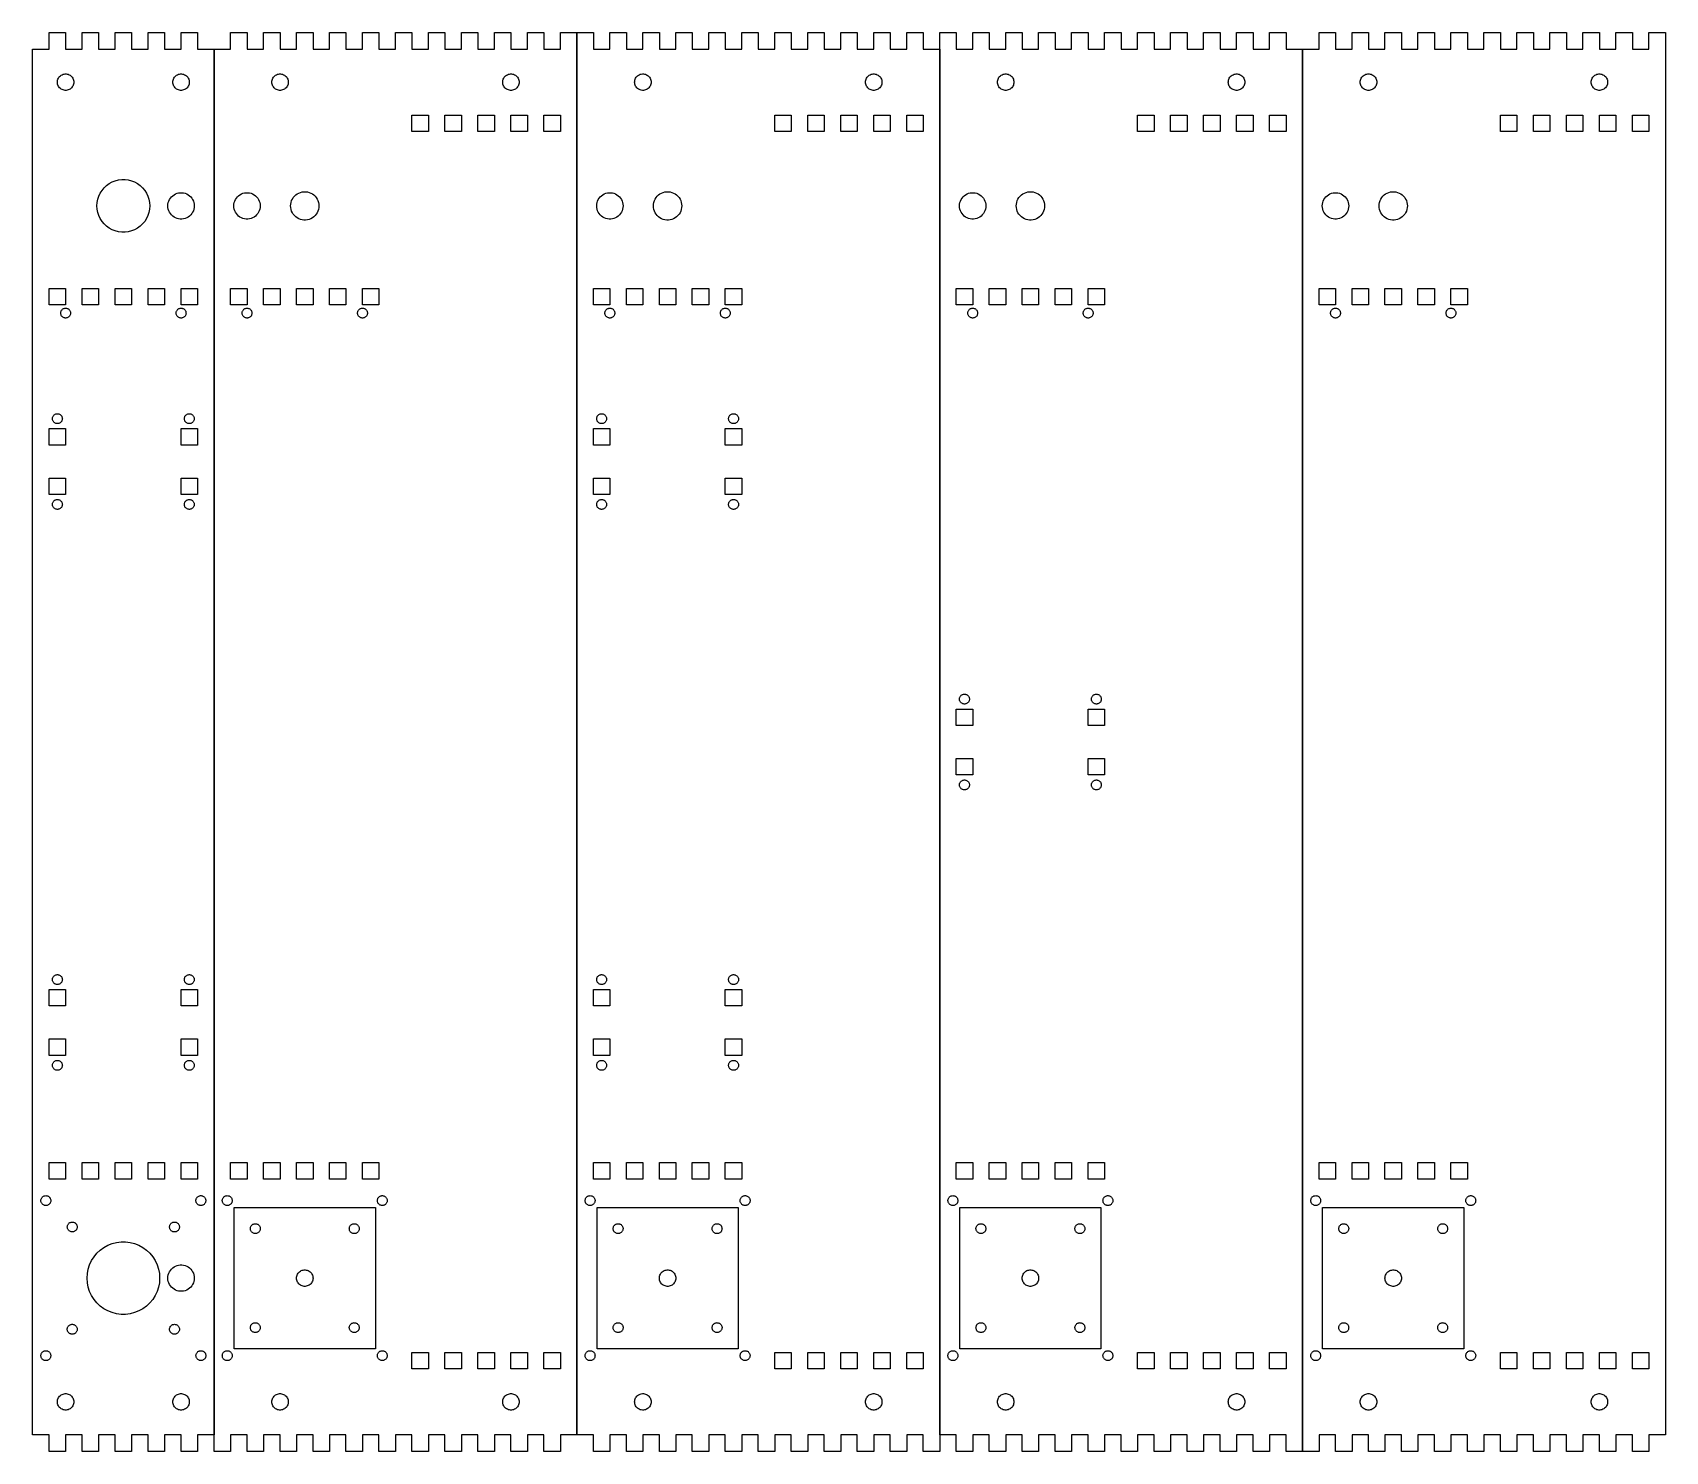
# Model space of a CAD drawing. Extents: x 0 to 495, y 0 to 430.
import ezdxf

# ---------------------------------------------------------------- set-up
doc = ezdxf.new("R2010")
doc.units = 0
doc.layers.add('Layer_1', color=7, linetype='CONTINUOUS')

msp = doc.modelspace()

# ---------------------------------------------------------------- linework, layer by layer
at = {"layer": 'Layer_1', "color": 7}
for p, q in [((5.141111, 425.141117), (5.141111, 430.141115)), ((5.141111, 430.141115), (10.141111, 430.141115)), ((10.141111, 430.141115), (10.141111, 425.141117)), ((15.141111, 425.141117), (15.141111, 430.141115)), ((15.141111, 430.141115), (20.141111, 430.141115)), ((20.141111, 430.141115), (20.141111, 425.141117)), ((25.141111, 425.141117), (25.141111, 430.141115)), ((25.141111, 430.141115), (30.14111, 430.141115)), ((30.14111, 430.141115), (30.14111, 425.141117)), ((35.141112, 425.141117), (35.141112, 430.141115)), ((35.141112, 430.141115), (40.14111, 430.141115)), ((40.14111, 430.141115), (40.14111, 425.141117)), ((45.141111, 425.141117), (45.141111, 430.141115)), ((45.141111, 430.141115), (50.14111, 430.141115)), ((50.14111, 430.141115), (50.14111, 425.141117)), ((60.141111, 425.141117), (60.141111, 430.141115)), ((60.141111, 430.141115), (65.141111, 430.141115)), ((65.141111, 430.141115), (65.141111, 425.141117)), ((70.141111, 425.141117), (70.141111, 430.141115)), ((70.141111, 430.141115), (75.141111, 430.141115)), ((75.141111, 430.141115), (75.141111, 425.141117)), ((80.141111, 425.141117), (80.141111, 430.141115)), ((80.141111, 430.141115), (85.14111, 430.141115)), ((85.14111, 430.141115), (85.14111, 425.141117)), ((90.141112, 425.141117), (90.141112, 430.141115)), ((90.141112, 430.141115), (95.14111, 430.141115)), ((95.14111, 430.141115), (95.14111, 425.141117)), ((100.141111, 425.141117), (100.141111, 430.141115)), ((100.141111, 430.141115), (105.14111, 430.141115)), ((105.14111, 430.141115), (105.14111, 425.141117)), ((110.141111, 425.141117), (110.141111, 430.141115)), ((110.141111, 430.141115), (115.14111, 430.141115)), ((115.14111, 430.141115), (115.14111, 425.141117)), ((120.141111, 425.141117), (120.141111, 430.141115)), ((120.141111, 430.141115), (125.141112, 430.141115)), ((125.141112, 430.141115), (125.141112, 425.141117)), ((130.141111, 425.141117), (130.141111, 430.141115)), ((130.141111, 430.141115), (135.141112, 430.141115)), ((135.141112, 430.141115), (135.141112, 425.141117)), ((140.141111, 425.141117), (140.141111, 430.141115)), ((140.141111, 430.141115), (145.141112, 430.141115)), ((145.141112, 430.141115), (145.141112, 425.141117)), ((150.14111, 425.141117), (150.14111, 430.141115)), ((150.14111, 430.141115), (155.141112, 430.141115)), ((155.141112, 430.141115), (155.141112, 425.141117)), ((160.14111, 425.141117), (160.14111, 430.141115)), ((160.14111, 430.141115), (165.141111, 430.141115)), ((165.141111, 430.141115), (165.141111, 425.141117)), ((165.141111, 5.141107), (165.141111, 430.141115)), ((165.141111, 430.141115), (170.141111, 430.141115)), ((170.141111, 430.141115), (170.141111, 425.141117)), ((175.141111, 425.141117), (175.141111, 430.141115)), ((175.141111, 430.141115), (180.141111, 430.141115)), ((180.141111, 430.141115), (180.141111, 425.141117)), ((185.141111, 425.141117), (185.141111, 430.141115)), ((185.141111, 430.141115), (190.141111, 430.141115)), ((190.141111, 430.141115), (190.141111, 425.141117)), ((195.141111, 425.141117), (195.141111, 430.141115)), ((195.141111, 430.141115), (200.141112, 430.141115)), ((200.141112, 430.141115), (200.141112, 425.141117)), ((205.14111, 425.141117), (205.14111, 430.141115)), ((205.14111, 430.141115), (210.141112, 430.141115)), ((210.141112, 430.141115), (210.141112, 425.141117)), ((215.14111, 425.141117), (215.14111, 430.141115)), ((215.14111, 430.141115), (220.141111, 430.141115)), ((220.141111, 430.141115), (220.141111, 425.141117)), ((225.14111, 425.141117), (225.14111, 430.141115)), ((225.14111, 430.141115), (230.141111, 430.141115)), ((230.141111, 430.141115), (230.141111, 425.141117)), ((235.141112, 425.141117), (235.141112, 430.141115)), ((235.141112, 430.141115), (240.141111, 430.141115)), ((240.141111, 430.141115), (240.141111, 425.141117)), ((245.141112, 425.141117), (245.141112, 430.141115)), ((245.141112, 430.141115), (250.141111, 430.141115)), ((250.141111, 430.141115), (250.141111, 425.141117)), ((255.141112, 425.141117), (255.141112, 430.141115)), ((255.141112, 430.141115), (260.14111, 430.141115)), ((260.14111, 430.141115), (260.14111, 425.141117)), ((265.141112, 425.141117), (265.141112, 430.141115)), ((265.141112, 430.141115), (270.14111, 430.141115)), ((270.14111, 430.141115), (270.14111, 425.141117)), ((275.141111, 5.141107), (275.141111, 430.141115)), ((275.141111, 430.141115), (280.141111, 430.141115)), ((280.141111, 430.141115), (280.141111, 425.141117)), ((285.141111, 425.141117), (285.141111, 430.141115)), ((285.141111, 430.141115), (290.141111, 430.141115)), ((290.141111, 430.141115), (290.141111, 425.141117)), ((295.141112, 425.141117), (295.141112, 430.141115)), ((295.141112, 430.141115), (300.141111, 430.141115)), ((300.141111, 430.141115), (300.141111, 425.141117)), ((305.141111, 425.141117), (305.141111, 430.141115)), ((305.141111, 430.141115), (310.141112, 430.141115)), ((310.141112, 430.141115), (310.141112, 425.141117)), ((315.14111, 425.141117), (315.14111, 430.141115)), ((315.14111, 430.141115), (320.141112, 430.141115)), ((320.141112, 430.141115), (320.141112, 425.141117)), ((325.14111, 425.141117), (325.14111, 430.141115)), ((325.14111, 430.141115), (330.141112, 430.141115)), ((330.141112, 430.141115), (330.141112, 425.141117)), ((335.14111, 425.141117), (335.14111, 430.141115)), ((335.14111, 430.141115), (340.141111, 430.141115)), ((340.141111, 430.141115), (340.141111, 425.141117)), ((345.141113, 425.141117), (345.141113, 430.141115)), ((345.141113, 430.141115), (350.141111, 430.141115)), ((350.141111, 430.141115), (350.141111, 425.141117)), ((355.141112, 425.141117), (355.141112, 430.141115)), ((355.141112, 430.141115), (360.141111, 430.141115)), ((360.141111, 430.141115), (360.141111, 425.141117)), ((365.141112, 425.141117), (365.141112, 430.141115)), ((365.141112, 430.141115), (370.141111, 430.141115)), ((370.141111, 430.141115), (370.141111, 425.141117)), ((375.141112, 425.141117), (375.141112, 430.141115)), ((375.141112, 430.141115), (380.14111, 430.141115)), ((380.14111, 430.141115), (380.14111, 425.141117)), ((390.141103, 425.141117), (390.141103, 430.141115)), ((390.141103, 430.141115), (395.141103, 430.141115)), ((395.141103, 430.141115), (395.141103, 425.141117)), ((400.141103, 425.141117), (400.141103, 430.141115)), ((400.141103, 430.141115), (405.141103, 430.141115)), ((405.141103, 430.141115), (405.141103, 425.141117)), ((410.141103, 425.141117), (410.141103, 430.141115)), ((410.141103, 430.141115), (415.141102, 430.141115)), ((415.141102, 430.141115), (415.141102, 425.141117)), ((420.141104, 425.141117), (420.141104, 430.141115)), ((420.141104, 430.141115), (425.141102, 430.141115)), ((425.141102, 430.141115), (425.141102, 425.141117)), ((430.141103, 425.141117), (430.141103, 430.141115)), ((430.141103, 430.141115), (435.141102, 430.141115)), ((435.141102, 430.141115), (435.141102, 425.141117)), ((440.141103, 425.141117), (440.141103, 430.141115)), ((440.141103, 430.141115), (445.141102, 430.141115)), ((445.141102, 430.141115), (445.141102, 425.141117)), ((450.141103, 425.141117), (450.141103, 430.141115)), ((450.141103, 430.141115), (455.141104, 430.141115)), ((455.141104, 430.141115), (455.141104, 425.141117)), ((460.141103, 425.141117), (460.141103, 430.141115)), ((460.141103, 430.141115), (465.141104, 430.141115)), ((465.141104, 430.141115), (465.141104, 425.141117)), ((470.141102, 425.141117), (470.141102, 430.141115)), ((470.141102, 430.141115), (475.141104, 430.141115)), ((475.141104, 430.141115), (475.141104, 425.141117)), ((480.141102, 425.141117), (480.141102, 430.141115)), ((480.141102, 430.141115), (485.141103, 430.141115)), ((485.141103, 430.141115), (485.141103, 425.141117)), ((490.141102, 425.141117), (490.141102, 430.141115)), ((490.141102, 430.141115), (495.141103, 430.141115)), ((495.141103, 430.141115), (495.141103, 425.141117)), ((0.141111, 5.141107), (0.141111, 425.141117)), ((0.141111, 425.141117), (5.141111, 425.141117)), ((10.141111, 425.141117), (15.141111, 425.141117)), ((20.141111, 425.141117), (25.141111, 425.141117)), ((30.14111, 425.141117), (35.141112, 425.141117)), ((40.14111, 425.141117), (45.141111, 425.141117)), ((50.14111, 425.141117), (55.141111, 425.141117)), ((55.141111, 425.141117), (55.141111, 5.141107)), ((55.141111, 0.141117), (55.141111, 425.141117)), ((55.141111, 425.141117), (60.141111, 425.141117)), ((65.141111, 425.141117), (70.141111, 425.141117)), ((75.141111, 425.141117), (80.141111, 425.141117)), ((85.14111, 425.141117), (90.141112, 425.141117)), ((95.14111, 425.141117), (100.141111, 425.141117)), ((105.14111, 425.141117), (110.141111, 425.141117)), ((115.14111, 425.141117), (120.141111, 425.141117)), ((125.141112, 425.141117), (130.141111, 425.141117)), ((135.141112, 425.141117), (140.141111, 425.141117)), ((145.141112, 425.141117), (150.14111, 425.141117)), ((155.141112, 425.141117), (160.14111, 425.141117)), ((165.141111, 425.141117), (165.141111, 405.141114)), ((170.141111, 425.141117), (175.141111, 425.141117)), ((180.141111, 425.141117), (185.141111, 425.141117)), ((190.141111, 425.141117), (195.141111, 425.141117)), ((200.141112, 425.141117), (205.14111, 425.141117)), ((210.141112, 425.141117), (215.14111, 425.141117)), ((220.141111, 425.141117), (225.14111, 425.141117)), ((230.141111, 425.141117), (235.141112, 425.141117)), ((240.141111, 425.141117), (245.141112, 425.141117)), ((250.141111, 425.141117), (255.141112, 425.141117)), ((260.14111, 425.141117), (265.141112, 425.141117)), ((270.14111, 425.141117), (275.141111, 425.141117)), ((275.141111, 425.141117), (275.141111, 405.141114)), ((280.141111, 425.141117), (285.141111, 425.141117)), ((290.141111, 425.141117), (295.141112, 425.141117)), ((300.141111, 425.141117), (305.141111, 425.141117)), ((310.141112, 425.141117), (315.14111, 425.141117)), ((320.141112, 425.141117), (325.14111, 425.141117)), ((330.141112, 425.141117), (335.14111, 425.141117)), ((340.141111, 425.141117), (345.141113, 425.141117)), ((350.141111, 425.141117), (355.141112, 425.141117)), ((360.141111, 425.141117), (365.141112, 425.141117)), ((370.141111, 425.141117), (375.141112, 425.141117)), ((380.14111, 425.141117), (385.141112, 425.141117)), ((385.141103, 0.141117), (385.141103, 425.141117)), ((385.141103, 425.141117), (390.141103, 425.141117)), ((385.141112, 425.141117), (385.141112, 405.141114)), ((395.141103, 425.141117), (400.141103, 425.141117)), ((405.141103, 425.141117), (410.141103, 425.141117)), ((415.141102, 425.141117), (420.141104, 425.141117)), ((425.141102, 425.141117), (430.141103, 425.141117)), ((435.141102, 425.141117), (440.141103, 425.141117)), ((445.141102, 425.141117), (450.141103, 425.141117)), ((455.141104, 425.141117), (460.141103, 425.141117)), ((465.141104, 425.141117), (470.141102, 425.141117)), ((475.141104, 425.141117), (480.141102, 425.141117)), ((485.141103, 425.141117), (490.141102, 425.141117)), ((495.141103, 425.141117), (495.141103, 405.141114)), ((7.720111, 415.763115), (7.817111, 416.061116)), ((7.817111, 416.061116), (7.950111, 416.345117)), ((7.950111, 416.345117), (8.118111, 416.610115)), ((8.118111, 416.610115), (8.319111, 416.852118)), ((8.319111, 416.852118), (8.547111, 417.067117)), ((8.547111, 417.067117), (8.801111, 417.252117)), ((8.801111, 417.252117), (9.077111, 417.403117)), ((9.077111, 417.403117), (9.368111, 417.519116)), ((9.368111, 417.519116), (9.673111, 417.597116)), ((9.673111, 417.597116), (9.984111, 417.636117)), ((9.984111, 417.636117), (10.298111, 417.636117)), ((10.298111, 417.636117), (10.609111, 417.597116)), ((10.609111, 417.597116), (10.914111, 417.519116)), ((10.914111, 417.519116), (11.205111, 417.403117)), ((11.205111, 417.403117), (11.481111, 417.252117)), ((11.481111, 417.252117), (11.735111, 417.067117)), ((11.735111, 417.067117), (11.963111, 416.852118)), ((11.963111, 416.852118), (12.164111, 416.610115)), ((12.164111, 416.610115), (12.332111, 416.345117)), ((12.332111, 416.345117), (12.465111, 416.061116)), ((12.465111, 416.061116), (12.562111, 415.763115)), ((42.72011, 415.763115), (42.81711, 416.061116)), ((42.81711, 416.061116), (42.95011, 416.345117)), ((42.95011, 416.345117), (43.118111, 416.610115)), ((43.118111, 416.610115), (43.31911, 416.852118)), ((43.31911, 416.852118), (43.547112, 417.067117)), ((43.547112, 417.067117), (43.801112, 417.252117)), ((43.801112, 417.252117), (44.077111, 417.403117)), ((44.077111, 417.403117), (44.36811, 417.519116)), ((44.36811, 417.519116), (44.673111, 417.597116)), ((44.673111, 417.597116), (44.984111, 417.636117)), ((44.984111, 417.636117), (45.298112, 417.636117)), ((45.298112, 417.636117), (45.609112, 417.597116)), ((45.609112, 417.597116), (45.91411, 417.519116)), ((45.91411, 417.519116), (46.205112, 417.403117)), ((46.205112, 417.403117), (46.481111, 417.252117)), ((46.481111, 417.252117), (46.735111, 417.067117)), ((46.735111, 417.067117), (46.96311, 416.852118)), ((46.96311, 416.852118), (47.164111, 416.610115)), ((47.164111, 416.610115), (47.33211, 416.345117)), ((47.33211, 416.345117), (47.46511, 416.061116)), ((47.46511, 416.061116), (47.56211, 415.763115)), ((72.720111, 415.763115), (72.817111, 416.061116)), ((72.817111, 416.061116), (72.950111, 416.345117)), ((72.950111, 416.345117), (73.118111, 416.610115)), ((73.118111, 416.610115), (73.319111, 416.852118)), ((73.319111, 416.852118), (73.547111, 417.067117)), ((73.547111, 417.067117), (73.801111, 417.252117)), ((73.801111, 417.252117), (74.077111, 417.403117)), ((74.077111, 417.403117), (74.368111, 417.519116)), ((74.368111, 417.519116), (74.673111, 417.597116)), ((74.673111, 417.597116), (74.984111, 417.636117)), ((74.984111, 417.636117), (75.298111, 417.636117)), ((75.298111, 417.636117), (75.609111, 417.597116)), ((75.609111, 417.597116), (75.914111, 417.519116)), ((75.914111, 417.519116), (76.205111, 417.403117)), ((76.205111, 417.403117), (76.481111, 417.252117)), ((76.481111, 417.252117), (76.735111, 417.067117)), ((76.735111, 417.067117), (76.963111, 416.852118)), ((76.963111, 416.852118), (77.164111, 416.610115)), ((77.164111, 416.610115), (77.332111, 416.345117)), ((77.332111, 416.345117), (77.465111, 416.061116)), ((77.465111, 416.061116), (77.562111, 415.763115)), ((142.720111, 415.763115), (142.817111, 416.061116)), ((142.817111, 416.061116), (142.950111, 416.345117)), ((142.950111, 416.345117), (143.118112, 416.610115)), ((143.118112, 416.610115), (143.319111, 416.852118)), ((143.319111, 416.852118), (143.547112, 417.067117)), ((143.547112, 417.067117), (143.801112, 417.252117)), ((143.801112, 417.252117), (144.077111, 417.403117)), ((144.077111, 417.403117), (144.368111, 417.519116)), ((144.368111, 417.519116), (144.673111, 417.597116)), ((144.673111, 417.597116), (144.984112, 417.636117)), ((144.984112, 417.636117), (145.298112, 417.636117)), ((145.298112, 417.636117), (145.609112, 417.597116)), ((145.609112, 417.597116), (145.91411, 417.519116)), ((145.91411, 417.519116), (146.205112, 417.403117)), ((146.205112, 417.403117), (146.481111, 417.252117)), ((146.481111, 417.252117), (146.735111, 417.067117)), ((146.735111, 417.067117), (146.96311, 416.852118)), ((146.96311, 416.852118), (147.164112, 416.610115)), ((147.164112, 416.610115), (147.33211, 416.345117)), ((147.33211, 416.345117), (147.46511, 416.061116)), ((147.46511, 416.061116), (147.56211, 415.763115)), ((182.720111, 415.763115), (182.817111, 416.061116)), ((182.817111, 416.061116), (182.950111, 416.345117)), ((182.950111, 416.345117), (183.118111, 416.610115)), ((183.118111, 416.610115), (183.319111, 416.852118)), ((183.319111, 416.852118), (183.547111, 417.067117)), ((183.547111, 417.067117), (183.801111, 417.252117)), ((183.801111, 417.252117), (184.077111, 417.403117)), ((184.077111, 417.403117), (184.368111, 417.519116)), ((184.368111, 417.519116), (184.673111, 417.597116)), ((184.673111, 417.597116), (184.984111, 417.636117)), ((184.984111, 417.636117), (185.298111, 417.636117)), ((185.298111, 417.636117), (185.609111, 417.597116)), ((185.609111, 417.597116), (185.914111, 417.519116)), ((185.914111, 417.519116), (186.205111, 417.403117)), ((186.205111, 417.403117), (186.481111, 417.252117)), ((186.481111, 417.252117), (186.735111, 417.067117)), ((186.735111, 417.067117), (186.963111, 416.852118)), ((186.963111, 416.852118), (187.164111, 416.610115)), ((187.164111, 416.610115), (187.332111, 416.345117)), ((187.332111, 416.345117), (187.465111, 416.061116)), ((187.465111, 416.061116), (187.562111, 415.763115)), ((252.720111, 415.763115), (252.817111, 416.061116)), ((252.817111, 416.061116), (252.950111, 416.345117)), ((252.950111, 416.345117), (253.118112, 416.610115)), ((253.118112, 416.610115), (253.319111, 416.852118)), ((253.319111, 416.852118), (253.547112, 417.067117)), ((253.547112, 417.067117), (253.801112, 417.252117)), ((253.801112, 417.252117), (254.077112, 417.403117)), ((254.077112, 417.403117), (254.368111, 417.519116)), ((254.368111, 417.519116), (254.673111, 417.597116)), ((254.673111, 417.597116), (254.984112, 417.636117)), ((254.984112, 417.636117), (255.298112, 417.636117)), ((255.298112, 417.636117), (255.609113, 417.597116)), ((255.609113, 417.597116), (255.91411, 417.519116)), ((255.91411, 417.519116), (256.205112, 417.403117)), ((256.205112, 417.403117), (256.481112, 417.252117)), ((256.481112, 417.252117), (256.735112, 417.067117)), ((256.735112, 417.067117), (256.96311, 416.852118)), ((256.96311, 416.852118), (257.164112, 416.610115)), ((257.164112, 416.610115), (257.33211, 416.345117)), ((257.33211, 416.345117), (257.46511, 416.061116)), ((257.46511, 416.061116), (257.56211, 415.763115)), ((292.720111, 415.763115), (292.817111, 416.061116)), ((292.817111, 416.061116), (292.950111, 416.345117)), ((292.950111, 416.345117), (293.118111, 416.610115)), ((293.118111, 416.610115), (293.319111, 416.852118)), ((293.319111, 416.852118), (293.547111, 417.067117)), ((293.547111, 417.067117), (293.801111, 417.252117)), ((293.801111, 417.252117), (294.077111, 417.403117)), ((294.077111, 417.403117), (294.368111, 417.519116)), ((294.368111, 417.519116), (294.673111, 417.597116)), ((294.673111, 417.597116), (294.984112, 417.636117)), ((294.984112, 417.636117), (295.298111, 417.636117)), ((295.298111, 417.636117), (295.609111, 417.597116)), ((295.609111, 417.597116), (295.914111, 417.519116)), ((295.914111, 417.519116), (296.205111, 417.403117)), ((296.205111, 417.403117), (296.481111, 417.252117)), ((296.481111, 417.252117), (296.735111, 417.067117)), ((296.735111, 417.067117), (296.963111, 416.852118)), ((296.963111, 416.852118), (297.164111, 416.610115)), ((297.164111, 416.610115), (297.332112, 416.345117)), ((297.332112, 416.345117), (297.465111, 416.061116)), ((297.465111, 416.061116), (297.562111, 415.763115)), ((362.720111, 415.763115), (362.817111, 416.061116)), ((362.817111, 416.061116), (362.950111, 416.345117)), ((362.950111, 416.345117), (363.118112, 416.610115)), ((363.118112, 416.610115), (363.319111, 416.852118)), ((363.319111, 416.852118), (363.547112, 417.067117)), ((363.547112, 417.067117), (363.801112, 417.252117)), ((363.801112, 417.252117), (364.077112, 417.403117)), ((364.077112, 417.403117), (364.368111, 417.519116)), ((364.368111, 417.519116), (364.673111, 417.597116)), ((364.673111, 417.597116), (364.984112, 417.636117)), ((364.984112, 417.636117), (365.298112, 417.636117)), ((365.298112, 417.636117), (365.609113, 417.597116)), ((365.609113, 417.597116), (365.91411, 417.519116)), ((365.91411, 417.519116), (366.205112, 417.403117)), ((366.205112, 417.403117), (366.481112, 417.252117)), ((366.481112, 417.252117), (366.735112, 417.067117)), ((366.735112, 417.067117), (366.963111, 416.852118)), ((366.963111, 416.852118), (367.164112, 416.610115)), ((367.164112, 416.610115), (367.33211, 416.345117)), ((367.33211, 416.345117), (367.46511, 416.061116)), ((367.46511, 416.061116), (367.56211, 415.763115)), ((402.720103, 415.763115), (402.817103, 416.061116)), ((402.817103, 416.061116), (402.950103, 416.345117)), ((402.950103, 416.345117), (403.118103, 416.610115)), ((403.118103, 416.610115), (403.319103, 416.852118)), ((403.319103, 416.852118), (403.547103, 417.067117)), ((403.547103, 417.067117), (403.801103, 417.252117)), ((403.801103, 417.252117), (404.077103, 417.403117)), ((404.077103, 417.403117), (404.368103, 417.519116)), ((404.368103, 417.519116), (404.673103, 417.597116)), ((404.673103, 417.597116), (404.984103, 417.636117)), ((404.984103, 417.636117), (405.298103, 417.636117)), ((405.298103, 417.636117), (405.609103, 417.597116)), ((405.609103, 417.597116), (405.914103, 417.519116)), ((405.914103, 417.519116), (406.205103, 417.403117)), ((406.205103, 417.403117), (406.481103, 417.252117)), ((406.481103, 417.252117), (406.735103, 417.067117)), ((406.735103, 417.067117), (406.963103, 416.852118)), ((406.963103, 416.852118), (407.164103, 416.610115)), ((407.164103, 416.610115), (407.332103, 416.345117)), ((407.332103, 416.345117), (407.465103, 416.061116)), ((407.465103, 416.061116), (407.562103, 415.763115)), ((472.720103, 415.763115), (472.817103, 416.061116)), ((472.817103, 416.061116), (472.950103, 416.345117)), ((472.950103, 416.345117), (473.118104, 416.610115)), ((473.118104, 416.610115), (473.319102, 416.852118)), ((473.319102, 416.852118), (473.547104, 417.067117)), ((473.547104, 417.067117), (473.801104, 417.252117)), ((473.801104, 417.252117), (474.077103, 417.403117)), ((474.077103, 417.403117), (474.368103, 417.519116)), ((474.368103, 417.519116), (474.673103, 417.597116)), ((474.673103, 417.597116), (474.984104, 417.636117)), ((474.984104, 417.636117), (475.298104, 417.636117)), ((475.298104, 417.636117), (475.609104, 417.597116)), ((475.609104, 417.597116), (475.914102, 417.519116)), ((475.914102, 417.519116), (476.205104, 417.403117)), ((476.205104, 417.403117), (476.481103, 417.252117)), ((476.481103, 417.252117), (476.735103, 417.067117)), ((476.735103, 417.067117), (476.963102, 416.852118)), ((476.963102, 416.852118), (477.164104, 416.610115)), ((477.164104, 416.610115), (477.332102, 416.345117)), ((477.332102, 416.345117), (477.465102, 416.061116)), ((477.465102, 416.061116), (477.562102, 415.763115)), ((7.661111, 414.828116), (7.64111, 415.141117)), ((7.641111, 415.141117), (7.661112, 415.454116)), ((7.661111, 415.454116), (7.720111, 415.763115)), ((7.720111, 414.519116), (7.661111, 414.828116)), ((7.817111, 414.221115), (7.720111, 414.519116)), ((7.950111, 413.937115), (7.817111, 414.221115)), ((8.118111, 413.672117), (7.950111, 413.937115)), ((8.319111, 413.430117), (8.118111, 413.672117)), ((8.547111, 413.215117), (8.319111, 413.430117)), ((8.801111, 413.030115), (8.547111, 413.215117)), ((9.077111, 412.879117), (8.801111, 413.030115)), ((9.368111, 412.763115), (9.077111, 412.879117)), ((9.673111, 412.685115), (9.368111, 412.763115)), ((9.984111, 412.646115), (9.673111, 412.685115)), ((10.298111, 412.646115), (9.984111, 412.646115)), ((10.609111, 412.685115), (10.298111, 412.646115)), ((10.914111, 412.763115), (10.609111, 412.685115)), ((11.205111, 412.879117), (10.914111, 412.763115)), ((11.481111, 413.030115), (11.205111, 412.879117)), ((11.735111, 413.215117), (11.481111, 413.030115)), ((11.963111, 413.430117), (11.735111, 413.215117)), ((12.164111, 413.672117), (11.963111, 413.430117)), ((12.332111, 413.937115), (12.164111, 413.672117)), ((12.465111, 414.221115), (12.332111, 413.937115)), ((12.562111, 414.519116), (12.465111, 414.221115)), ((12.562111, 415.763115), (12.621111, 415.454116)), ((12.621111, 414.828116), (12.562111, 414.519116)), ((12.641111, 415.141117), (12.62111, 414.828116)), ((12.621111, 415.454116), (12.641112, 415.141117)), ((42.661112, 414.828116), (42.641102, 415.141117)), ((42.641111, 415.141117), (42.66112, 415.454116)), ((42.661112, 415.454116), (42.72011, 415.763115)), ((42.72011, 414.519116), (42.661112, 414.828116)), ((42.81711, 414.221115), (42.72011, 414.519116)), ((42.95011, 413.937115), (42.81711, 414.221115)), ((43.118111, 413.672117), (42.95011, 413.937115)), ((43.31911, 413.430117), (43.118111, 413.672117)), ((43.547112, 413.215117), (43.31911, 413.430117)), ((43.801112, 413.030115), (43.547112, 413.215117)), ((44.077111, 412.879117), (43.801112, 413.030115)), ((44.36811, 412.763115), (44.077111, 412.879117)), ((44.673111, 412.685115), (44.36811, 412.763115)), ((44.984111, 412.646115), (44.673111, 412.685115)), ((45.298112, 412.646115), (44.984111, 412.646115)), ((45.609112, 412.685115), (45.298112, 412.646115)), ((45.91411, 412.763115), (45.609112, 412.685115)), ((46.205112, 412.879117), (45.91411, 412.763115)), ((46.481111, 413.030115), (46.205112, 412.879117)), ((46.735111, 413.215117), (46.481111, 413.030115)), ((46.96311, 413.430117), (46.735111, 413.215117)), ((47.164111, 413.672117), (46.96311, 413.430117)), ((47.33211, 413.937115), (47.164111, 413.672117)), ((47.46511, 414.221115), (47.33211, 413.937115)), ((47.56211, 414.519116), (47.46511, 414.221115)), ((47.56211, 415.763115), (47.621111, 415.454116)), ((47.621111, 414.828116), (47.56211, 414.519116)), ((47.641112, 415.141117), (47.621103, 414.828116)), ((47.621111, 415.454116), (47.641121, 415.141117)), ((72.661111, 414.828116), (72.64111, 415.141117)), ((72.641111, 415.141117), (72.661112, 415.454116)), ((72.661111, 415.454116), (72.720111, 415.763115)), ((72.720111, 414.519116), (72.661111, 414.828116)), ((72.817111, 414.221115), (72.720111, 414.519116)), ((72.950111, 413.937115), (72.817111, 414.221115)), ((73.118111, 413.672117), (72.950111, 413.937115)), ((73.319111, 413.430117), (73.118111, 413.672117)), ((73.547111, 413.215117), (73.319111, 413.430117)), ((73.801111, 413.030115), (73.547111, 413.215117)), ((74.077111, 412.879117), (73.801111, 413.030115)), ((74.368111, 412.763115), (74.077111, 412.879117)), ((74.673111, 412.685115), (74.368111, 412.763115)), ((74.984111, 412.646115), (74.673111, 412.685115)), ((75.298111, 412.646115), (74.984111, 412.646115)), ((75.609111, 412.685115), (75.298111, 412.646115)), ((75.914111, 412.763115), (75.609111, 412.685115)), ((76.205111, 412.879117), (75.914111, 412.763115)), ((76.481111, 413.030115), (76.205111, 412.879117)), ((76.735111, 413.215117), (76.481111, 413.030115)), ((76.963111, 413.430117), (76.735111, 413.215117)), ((77.164111, 413.672117), (76.963111, 413.430117)), ((77.332111, 413.937115), (77.164111, 413.672117)), ((77.465111, 414.221115), (77.332111, 413.937115)), ((77.562111, 414.519116), (77.465111, 414.221115)), ((77.562111, 415.763115), (77.621111, 415.454116)), ((77.621111, 414.828116), (77.562111, 414.519116)), ((77.641111, 415.141117), (77.62111, 414.828116)), ((77.621111, 415.454116), (77.641112, 415.141117)), ((142.661112, 414.828116), (142.641103, 415.141117)), ((142.641111, 415.141117), (142.661121, 415.454116)), ((142.661112, 415.454116), (142.720111, 415.763115)), ((142.720111, 414.519116), (142.661112, 414.828116)), ((142.817111, 414.221115), (142.720111, 414.519116)), ((142.950111, 413.937115), (142.817111, 414.221115)), ((143.118112, 413.672117), (142.950111, 413.937115)), ((143.319111, 413.430117), (143.118112, 413.672117)), ((143.547112, 413.215117), (143.319111, 413.430117)), ((143.801112, 413.030115), (143.547112, 413.215117)), ((144.077111, 412.879117), (143.801112, 413.030115)), ((144.368111, 412.763115), (144.077111, 412.879117)), ((144.673111, 412.685115), (144.368111, 412.763115)), ((144.984112, 412.646115), (144.673111, 412.685115)), ((145.298112, 412.646115), (144.984112, 412.646115)), ((145.609112, 412.685115), (145.298112, 412.646115)), ((145.91411, 412.763115), (145.609112, 412.685115)), ((146.205112, 412.879117), (145.91411, 412.763115)), ((146.481111, 413.030115), (146.205112, 412.879117)), ((146.735111, 413.215117), (146.481111, 413.030115)), ((146.96311, 413.430117), (146.735111, 413.215117)), ((147.164112, 413.672117), (146.96311, 413.430117)), ((147.33211, 413.937115), (147.164112, 413.672117)), ((147.46511, 414.221115), (147.33211, 413.937115)), ((147.56211, 414.519116), (147.46511, 414.221115)), ((147.56211, 415.763115), (147.621111, 415.454116)), ((147.621111, 414.828116), (147.56211, 414.519116)), ((147.641112, 415.141117), (147.621103, 414.828116)), ((147.621111, 415.454116), (147.641121, 415.141117)), ((182.661111, 414.828116), (182.64111, 415.141117)), ((182.641111, 415.141117), (182.661112, 415.454116)), ((182.661111, 415.454116), (182.720111, 415.763115)), ((182.720111, 414.519116), (182.661111, 414.828116)), ((182.817111, 414.221115), (182.720111, 414.519116)), ((182.950111, 413.937115), (182.817111, 414.221115)), ((183.118111, 413.672117), (182.950111, 413.937115)), ((183.319111, 413.430117), (183.118111, 413.672117)), ((183.547111, 413.215117), (183.319111, 413.430117)), ((183.801111, 413.030115), (183.547111, 413.215117)), ((184.077111, 412.879117), (183.801111, 413.030115)), ((184.368111, 412.763115), (184.077111, 412.879117)), ((184.673111, 412.685115), (184.368111, 412.763115)), ((184.984111, 412.646115), (184.673111, 412.685115)), ((185.298111, 412.646115), (184.984111, 412.646115)), ((185.609111, 412.685115), (185.298111, 412.646115)), ((185.914111, 412.763115), (185.609111, 412.685115)), ((186.205111, 412.879117), (185.914111, 412.763115)), ((186.481111, 413.030115), (186.205111, 412.879117)), ((186.735111, 413.215117), (186.481111, 413.030115)), ((186.963111, 413.430117), (186.735111, 413.215117)), ((187.164111, 413.672117), (186.963111, 413.430117)), ((187.332111, 413.937115), (187.164111, 413.672117)), ((187.465111, 414.221115), (187.332111, 413.937115)), ((187.562111, 414.519116), (187.465111, 414.221115)), ((187.562111, 415.763115), (187.621111, 415.454116)), ((187.621111, 414.828116), (187.562111, 414.519116)), ((187.641111, 415.141117), (187.62111, 414.828116)), ((187.621111, 415.454116), (187.641112, 415.141117)), ((252.661112, 414.828116), (252.641103, 415.141117)), ((252.641111, 415.141117), (252.661121, 415.454116)), ((252.661112, 415.454116), (252.720111, 415.763115)), ((252.720111, 414.519116), (252.661112, 414.828116)), ((252.817111, 414.221115), (252.720111, 414.519116)), ((252.950111, 413.937115), (252.817111, 414.221115)), ((253.118112, 413.672117), (252.950111, 413.937115)), ((253.319111, 413.430117), (253.118112, 413.672117)), ((253.547112, 413.215117), (253.319111, 413.430117)), ((253.801112, 413.030115), (253.547112, 413.215117)), ((254.077112, 412.879117), (253.801112, 413.030115)), ((254.368111, 412.763115), (254.077112, 412.879117)), ((254.673111, 412.685115), (254.368111, 412.763115)), ((254.984112, 412.646115), (254.673111, 412.685115)), ((255.298112, 412.646115), (254.984112, 412.646115)), ((255.609113, 412.685115), (255.298112, 412.646115)), ((255.91411, 412.763115), (255.609113, 412.685115)), ((256.205112, 412.879117), (255.91411, 412.763115)), ((256.481112, 413.030115), (256.205112, 412.879117)), ((256.735112, 413.215117), (256.481112, 413.030115)), ((256.96311, 413.430117), (256.735112, 413.215117)), ((257.164112, 413.672117), (256.96311, 413.430117)), ((257.33211, 413.937115), (257.164112, 413.672117)), ((257.46511, 414.221115), (257.33211, 413.937115)), ((257.56211, 414.519116), (257.46511, 414.221115)), ((257.56211, 415.763115), (257.621111, 415.454116)), ((257.621111, 414.828116), (257.56211, 414.519116)), ((257.641113, 415.141117), (257.621103, 414.828116)), ((257.621111, 415.454116), (257.641121, 415.141117)), ((292.661111, 414.828116), (292.64111, 415.141117)), ((292.641111, 415.141117), (292.661113, 415.454116)), ((292.661111, 415.454116), (292.720111, 415.763115)), ((292.720111, 414.519116), (292.661111, 414.828116)), ((292.817111, 414.221115), (292.720111, 414.519116)), ((292.950111, 413.937115), (292.817111, 414.221115)), ((293.118111, 413.672117), (292.950111, 413.937115)), ((293.319111, 413.430117), (293.118111, 413.672117)), ((293.547111, 413.215117), (293.319111, 413.430117)), ((293.801111, 413.030115), (293.547111, 413.215117)), ((294.077111, 412.879117), (293.801111, 413.030115)), ((294.368111, 412.763115), (294.077111, 412.879117)), ((294.673111, 412.685115), (294.368111, 412.763115)), ((294.984112, 412.646115), (294.673111, 412.685115)), ((295.298111, 412.646115), (294.984112, 412.646115)), ((295.609111, 412.685115), (295.298111, 412.646115)), ((295.914111, 412.763115), (295.609111, 412.685115)), ((296.205111, 412.879117), (295.914111, 412.763115)), ((296.481111, 413.030115), (296.205111, 412.879117)), ((296.735111, 413.215117), (296.481111, 413.030115)), ((296.963111, 413.430117), (296.735111, 413.215117)), ((297.164111, 413.672117), (296.963111, 413.430117)), ((297.332112, 413.937115), (297.164111, 413.672117)), ((297.465111, 414.221115), (297.332112, 413.937115)), ((297.562111, 414.519116), (297.465111, 414.221115)), ((297.562111, 415.763115), (297.621111, 415.454116)), ((297.621111, 414.828116), (297.562111, 414.519116)), ((297.641111, 415.141117), (297.62111, 414.828116)), ((297.621111, 415.454116), (297.641112, 415.141117)), ((362.661113, 414.828116), (362.641103, 415.141117)), ((362.641111, 415.141117), (362.661121, 415.454116)), ((362.661113, 415.454116), (362.720111, 415.763115)), ((362.720111, 414.519116), (362.661113, 414.828116)), ((362.817111, 414.221115), (362.720111, 414.519116)), ((362.950111, 413.937115), (362.817111, 414.221115)), ((363.118112, 413.672117), (362.950111, 413.937115)), ((363.319111, 413.430117), (363.118112, 413.672117)), ((363.547112, 413.215117), (363.319111, 413.430117)), ((363.801112, 413.030115), (363.547112, 413.215117)), ((364.077112, 412.879117), (363.801112, 413.030115)), ((364.368111, 412.763115), (364.077112, 412.879117)), ((364.673111, 412.685115), (364.368111, 412.763115)), ((364.984112, 412.646115), (364.673111, 412.685115)), ((365.298112, 412.646115), (364.984112, 412.646115)), ((365.609113, 412.685115), (365.298112, 412.646115)), ((365.91411, 412.763115), (365.609113, 412.685115)), ((366.205112, 412.879117), (365.91411, 412.763115)), ((366.481112, 413.030115), (366.205112, 412.879117)), ((366.735112, 413.215117), (366.481112, 413.030115)), ((366.963111, 413.430117), (366.735112, 413.215117)), ((367.164112, 413.672117), (366.963111, 413.430117)), ((367.33211, 413.937115), (367.164112, 413.672117)), ((367.46511, 414.221115), (367.33211, 413.937115)), ((367.56211, 414.519116), (367.46511, 414.221115)), ((367.56211, 415.763115), (367.621112, 415.454116)), ((367.621112, 414.828116), (367.56211, 414.519116)), ((367.641113, 415.141117), (367.621103, 414.828116)), ((367.621112, 415.454116), (367.641121, 415.141117)), ((402.661103, 414.828116), (402.641102, 415.141117)), ((402.641103, 415.141117), (402.661104, 415.454116)), ((402.661103, 415.454116), (402.720103, 415.763115)), ((402.720103, 414.519116), (402.661103, 414.828116)), ((402.817103, 414.221115), (402.720103, 414.519116)), ((402.950103, 413.937115), (402.817103, 414.221115)), ((403.118103, 413.672117), (402.950103, 413.937115)), ((403.319103, 413.430117), (403.118103, 413.672117)), ((403.547103, 413.215117), (403.319103, 413.430117)), ((403.801103, 413.030115), (403.547103, 413.215117)), ((404.077103, 412.879117), (403.801103, 413.030115)), ((404.368103, 412.763115), (404.077103, 412.879117)), ((404.673103, 412.685115), (404.368103, 412.763115)), ((404.984103, 412.646115), (404.673103, 412.685115)), ((405.298103, 412.646115), (404.984103, 412.646115)), ((405.609103, 412.685115), (405.298103, 412.646115)), ((405.914103, 412.763115), (405.609103, 412.685115)), ((406.205103, 412.879117), (405.914103, 412.763115)), ((406.481103, 413.030115), (406.205103, 412.879117)), ((406.735103, 413.215117), (406.481103, 413.030115)), ((406.963103, 413.430117), (406.735103, 413.215117)), ((407.164103, 413.672117), (406.963103, 413.430117)), ((407.332103, 413.937115), (407.164103, 413.672117)), ((407.465103, 414.221115), (407.332103, 413.937115)), ((407.562103, 414.519116), (407.465103, 414.221115)), ((407.562103, 415.763115), (407.621103, 415.454116)), ((407.621103, 414.828116), (407.562103, 414.519116)), ((407.641103, 415.141117), (407.621102, 414.828116)), ((407.621103, 415.454116), (407.641104, 415.141117)), ((472.661104, 414.828116), (472.641095, 415.141117)), ((472.641103, 415.141117), (472.661113, 415.454116)), ((472.661104, 415.454116), (472.720103, 415.763115)), ((472.720103, 414.519116), (472.661104, 414.828116)), ((472.817103, 414.221115), (472.720103, 414.519116)), ((472.950103, 413.937115), (472.817103, 414.221115)), ((473.118104, 413.672117), (472.950103, 413.937115)), ((473.319102, 413.430117), (473.118104, 413.672117)), ((473.547104, 413.215117), (473.319102, 413.430117)), ((473.801104, 413.030115), (473.547104, 413.215117)), ((474.077103, 412.879117), (473.801104, 413.030115)), ((474.368103, 412.763115), (474.077103, 412.879117)), ((474.673103, 412.685115), (474.368103, 412.763115)), ((474.984104, 412.646115), (474.673103, 412.685115)), ((475.298104, 412.646115), (474.984104, 412.646115)), ((475.609104, 412.685115), (475.298104, 412.646115)), ((475.914102, 412.763115), (475.609104, 412.685115)), ((476.205104, 412.879117), (475.914102, 412.763115)), ((476.481103, 413.030115), (476.205104, 412.879117)), ((476.735103, 413.215117), (476.481103, 413.030115)), ((476.963102, 413.430117), (476.735103, 413.215117)), ((477.164104, 413.672117), (476.963102, 413.430117)), ((477.332102, 413.937115), (477.164104, 413.672117)), ((477.465102, 414.221115), (477.332102, 413.937115)), ((477.562102, 414.519116), (477.465102, 414.221115)), ((477.562102, 415.763115), (477.621103, 415.454116)), ((477.621103, 414.828116), (477.562102, 414.519116)), ((477.641104, 415.141117), (477.621095, 414.828116)), ((477.621103, 415.454116), (477.641113, 415.141117)), ((115.14111, 400.141116), (115.14111, 405.141114)), ((115.14111, 405.141114), (120.141111, 405.141114)), ((120.141111, 405.141114), (120.141111, 400.141116)), ((125.141112, 400.141116), (125.141112, 405.141114)), ((125.141112, 405.141114), (130.141111, 405.141114)), ((130.141111, 405.141114), (130.141111, 400.141116)), ((135.141112, 400.141116), (135.141112, 405.141114)), ((135.141112, 405.141114), (140.141111, 405.141114)), ((140.141111, 405.141114), (140.141111, 400.141116)), ((145.141112, 400.141116), (145.141112, 405.141114)), ((145.141112, 405.141114), (150.14111, 405.141114)), ((150.14111, 405.141114), (150.14111, 400.141116)), ((155.141112, 400.141116), (155.141112, 405.141114)), ((155.141112, 405.141114), (160.14111, 405.141114)), ((160.14111, 405.141114), (160.14111, 400.141116)), ((165.141111, 405.141114), (165.141111, 400.141116)), ((225.14111, 400.141116), (225.14111, 405.141114)), ((225.14111, 405.141114), (230.141111, 405.141114)), ((230.141111, 405.141114), (230.141111, 400.141116)), ((235.141112, 400.141116), (235.141112, 405.141114)), ((235.141112, 405.141114), (240.141111, 405.141114)), ((240.141111, 405.141114), (240.141111, 400.141116)), ((245.141112, 400.141116), (245.141112, 405.141114)), ((245.141112, 405.141114), (250.141111, 405.141114)), ((250.141111, 405.141114), (250.141111, 400.141116)), ((255.141112, 400.141116), (255.141112, 405.141114)), ((255.141112, 405.141114), (260.14111, 405.141114)), ((260.14111, 405.141114), (260.14111, 400.141116)), ((265.141112, 400.141116), (265.141112, 405.141114)), ((265.141112, 405.141114), (270.14111, 405.141114)), ((270.14111, 405.141114), (270.14111, 400.141116)), ((275.141111, 405.141114), (275.141111, 400.141116)), ((335.14111, 400.141116), (335.14111, 405.141114)), ((335.14111, 405.141114), (340.141111, 405.141114)), ((340.141111, 405.141114), (340.141111, 400.141116)), ((345.141113, 400.141116), (345.141113, 405.141114)), ((345.141113, 405.141114), (350.141111, 405.141114)), ((350.141111, 405.141114), (350.141111, 400.141116)), ((355.141112, 400.141116), (355.141112, 405.141114)), ((355.141112, 405.141114), (360.141111, 405.141114)), ((360.141111, 405.141114), (360.141111, 400.141116)), ((365.141112, 400.141116), (365.141112, 405.141114)), ((365.141112, 405.141114), (370.141111, 405.141114)), ((370.141111, 405.141114), (370.141111, 400.141116)), ((375.141112, 400.141116), (375.141112, 405.141114)), ((375.141112, 405.141114), (380.14111, 405.141114)), ((380.14111, 405.141114), (380.14111, 400.141116)), ((385.141112, 405.141114), (385.141112, 400.141116)), ((445.141102, 400.141116), (445.141102, 405.141114)), ((445.141102, 405.141114), (450.141103, 405.141114)), ((450.141103, 405.141114), (450.141103, 400.141116)), ((455.141104, 400.141116), (455.141104, 405.141114)), ((455.141104, 405.141114), (460.141103, 405.141114)), ((460.141103, 405.141114), (460.141103, 400.141116)), ((465.141104, 400.141116), (465.141104, 405.141114)), ((465.141104, 405.141114), (470.141102, 405.141114)), ((470.141102, 405.141114), (470.141102, 400.141116)), ((475.141104, 400.141116), (475.141104, 405.141114)), ((475.141104, 405.141114), (480.141102, 405.141114)), ((480.141102, 405.141114), (480.141102, 400.141116)), ((485.141103, 400.141116), (485.141103, 405.141114)), ((485.141103, 405.141114), (490.141102, 405.141114)), ((490.141102, 405.141114), (490.141102, 400.141116)), ((495.141103, 405.141114), (495.141103, 400.141116)), ((120.141111, 400.141116), (115.14111, 400.141116)), ((130.141111, 400.141116), (125.141112, 400.141116)), ((140.141111, 400.141116), (135.141112, 400.141116)), ((150.14111, 400.141116), (145.141112, 400.141116)), ((160.14111, 400.141116), (155.141112, 400.141116)), ((165.141111, 400.141116), (165.141111, 30.141117)), ((230.141111, 400.141116), (225.14111, 400.141116)), ((240.141111, 400.141116), (235.141112, 400.141116)), ((250.141111, 400.141116), (245.141112, 400.141116)), ((260.14111, 400.141116), (255.141112, 400.141116)), ((270.14111, 400.141116), (265.141112, 400.141116)), ((275.141111, 400.141116), (275.141111, 30.141117)), ((340.141111, 400.141116), (335.14111, 400.141116)), ((350.141111, 400.141116), (345.141113, 400.141116)), ((360.141111, 400.141116), (355.141112, 400.141116)), ((370.141111, 400.141116), (365.141112, 400.141116)), ((380.14111, 400.141116), (375.141112, 400.141116)), ((385.141112, 400.141116), (385.141112, 30.141117)), ((450.141103, 400.141116), (445.141102, 400.141116)), ((460.141103, 400.141116), (455.141104, 400.141116)), ((470.141102, 400.141116), (465.141104, 400.141116)), ((480.141102, 400.141116), (475.141104, 400.141116)), ((490.141102, 400.141116), (485.141103, 400.141116)), ((495.141103, 400.141116), (495.141103, 30.141117)), ((20.203111, 380.586116), (20.631111, 381.495117)), ((20.631111, 381.495117), (21.169111, 382.343116)), ((21.169111, 382.343116), (21.809111, 383.117116)), ((21.809111, 383.117116), (22.542111, 383.805114)), ((22.542111, 383.805114), (23.354111, 384.396116)), ((23.354111, 384.396116), (24.235111, 384.880116)), ((24.235111, 384.880116), (25.169111, 385.249116)), ((25.169111, 385.249116), (26.142111, 385.499117)), ((26.142111, 385.499117), (27.139111, 385.625115)), ((27.139111, 385.625115), (28.143111, 385.625115)), ((28.143111, 385.625115), (29.14011, 385.499117)), ((29.14011, 385.499117), (30.113111, 385.249116)), ((30.113111, 385.249116), (31.047111, 384.880116)), ((31.047111, 384.880116), (31.92811, 384.396116)), ((31.92811, 384.396116), (32.740112, 383.805114)), ((32.740112, 383.805114), (33.473111, 383.117116)), ((33.473111, 383.117116), (34.113112, 382.343116)), ((34.113112, 382.343116), (34.651112, 381.495117)), ((34.651112, 381.495117), (35.07911, 380.586116)), ((42.998111, 381.018116), (43.438112, 381.260116)), ((43.438112, 381.260116), (43.905111, 381.445116)), ((43.905111, 381.445116), (44.391112, 381.570115)), ((44.391112, 381.570115), (44.890111, 381.633115)), ((44.890111, 381.633115), (45.392111, 381.633115)), ((45.392111, 381.633115), (45.891111, 381.570115)), ((45.891111, 381.570115), (46.377112, 381.445116)), ((46.377112, 381.445116), (46.844111, 381.260116)), ((46.844111, 381.260116), (47.284112, 381.018116)), ((62.998111, 381.018116), (63.438111, 381.260116)), ((63.438111, 381.260116), (63.905111, 381.445116)), ((63.905111, 381.445116), (64.391111, 381.570115)), ((64.391111, 381.570115), (64.890111, 381.633115)), ((64.890111, 381.633115), (65.392111, 381.633115)), ((65.392111, 381.633115), (65.891111, 381.570115)), ((65.891111, 381.570115), (66.377111, 381.445116)), ((66.377111, 381.445116), (66.844111, 381.260116)), ((66.844111, 381.260116), (67.284111, 381.018116)), ((79.900111, 380.954117), (80.337111, 381.272116)), ((80.337111, 381.272116), (80.810111, 381.532116)), ((80.810111, 381.532116), (81.312111, 381.731117)), ((81.312111, 381.731117), (81.835111, 381.865116)), ((81.835111, 381.865116), (82.371111, 381.933115)), ((82.371111, 381.933115), (82.911111, 381.933115)), ((82.911111, 381.933115), (83.447111, 381.865116)), ((83.447111, 381.865116), (83.970111, 381.731117)), ((83.970111, 381.731117), (84.472111, 381.532116)), ((84.472111, 381.532116), (84.94511, 381.272116)), ((84.94511, 381.272116), (85.382111, 380.954117)), ((172.998111, 381.018116), (173.438111, 381.260116)), ((173.438111, 381.260116), (173.905111, 381.445116)), ((173.905111, 381.445116), (174.391111, 381.570115)), ((174.391111, 381.570115), (174.890111, 381.633115)), ((174.890111, 381.633115), (175.392111, 381.633115)), ((175.392111, 381.633115), (175.891111, 381.570115)), ((175.891111, 381.570115), (176.377111, 381.445116)), ((176.377111, 381.445116), (176.844111, 381.260116)), ((176.844111, 381.260116), (177.284111, 381.018116)), ((189.900111, 380.954117), (190.337111, 381.272116)), ((190.337111, 381.272116), (190.810111, 381.532116)), ((190.810111, 381.532116), (191.312111, 381.731117)), ((191.312111, 381.731117), (191.835111, 381.865116)), ((191.835111, 381.865116), (192.371111, 381.933115)), ((192.371111, 381.933115), (192.911111, 381.933115)), ((192.911111, 381.933115), (193.447111, 381.865116)), ((193.447111, 381.865116), (193.970111, 381.731117)), ((193.970111, 381.731117), (194.472111, 381.532116)), ((194.472111, 381.532116), (194.94511, 381.272116)), ((194.94511, 381.272116), (195.382111, 380.954117)), ((282.998112, 381.018116), (283.438111, 381.260116)), ((283.438111, 381.260116), (283.905111, 381.445116)), ((283.905111, 381.445116), (284.391112, 381.570115)), ((284.391112, 381.570115), (284.890112, 381.633115)), ((284.890112, 381.633115), (285.392111, 381.633115)), ((285.392111, 381.633115), (285.891111, 381.570115)), ((285.891111, 381.570115), (286.377111, 381.445116)), ((286.377111, 381.445116), (286.844111, 381.260116)), ((286.844111, 381.260116), (287.284111, 381.018116)), ((299.900111, 380.954117), (300.337111, 381.272116)), ((300.337111, 381.272116), (300.810112, 381.532116)), ((300.810112, 381.532116), (301.312112, 381.731117)), ((301.312112, 381.731117), (301.835111, 381.865116)), ((301.835111, 381.865116), (302.371111, 381.933115)), ((302.371111, 381.933115), (302.911112, 381.933115)), ((302.911112, 381.933115), (303.447111, 381.865116)), ((303.447111, 381.865116), (303.970111, 381.731117)), ((303.970111, 381.731117), (304.472111, 381.532116)), ((304.472111, 381.532116), (304.94511, 381.272116)), ((304.94511, 381.272116), (305.382112, 380.954117)), ((392.998103, 381.018116), (393.438103, 381.260116)), ((393.438103, 381.260116), (393.905103, 381.445116)), ((393.905103, 381.445116), (394.391103, 381.570115)), ((394.391103, 381.570115), (394.890103, 381.633115)), ((394.890103, 381.633115), (395.392103, 381.633115)), ((395.392103, 381.633115), (395.891103, 381.570115)), ((395.891103, 381.570115), (396.377103, 381.445116)), ((396.377103, 381.445116), (396.844103, 381.260116)), ((396.844103, 381.260116), (397.284103, 381.018116)), ((409.900103, 380.954117), (410.337103, 381.272116)), ((410.337103, 381.272116), (410.810103, 381.532116)), ((410.810103, 381.532116), (411.312103, 381.731117)), ((411.312103, 381.731117), (411.835103, 381.865116)), ((411.835103, 381.865116), (412.371103, 381.933115)), ((412.371103, 381.933115), (412.911103, 381.933115)), ((412.911103, 381.933115), (413.447103, 381.865116)), ((413.447103, 381.865116), (413.970103, 381.731117)), ((413.970103, 381.731117), (414.472103, 381.532116)), ((414.472103, 381.532116), (414.945102, 381.272116)), ((414.945102, 381.272116), (415.382103, 380.954117)), ((19.641111, 377.641116), (19.704111, 378.644117)), ((19.704111, 376.638115), (19.641111, 377.641116)), ((19.704111, 378.644117), (19.892111, 379.631116)), ((19.892111, 375.651116), (19.704111, 376.638115)), ((19.892111, 379.631116), (20.203111, 380.586116)), ((35.07911, 380.586116), (35.390111, 379.631116)), ((35.390111, 379.631116), (35.57811, 378.644117)), ((35.57811, 376.638115), (35.390111, 375.651116)), ((35.57811, 378.644117), (35.641111, 377.641116)), ((35.641111, 377.641116), (35.57811, 376.638115)), ((41.141111, 377.641116), (41.173112, 378.142117)), ((41.173112, 377.140115), (41.141111, 377.641116)), ((41.173112, 378.142117), (41.267112, 378.636116)), ((41.267112, 376.646116), (41.173112, 377.140115)), ((41.267112, 378.636116), (41.422111, 379.113116)), ((41.422111, 376.169115), (41.267112, 376.646116)), ((41.422111, 379.113116), (41.636112, 379.568115)), ((41.636112, 379.568115), (41.905112, 379.992114)), ((41.905112, 379.992114), (42.22511, 380.379115)), ((42.22511, 380.379115), (42.591112, 380.723115)), ((42.591112, 380.723115), (42.998111, 381.018116)), ((47.284112, 381.018116), (47.691111, 380.723115)), ((47.691111, 380.723115), (48.05711, 380.379115)), ((48.05711, 380.379115), (48.377111, 379.992114)), ((48.377111, 379.992114), (48.646111, 379.568115)), ((48.646111, 379.568115), (48.860112, 379.113116)), ((48.860112, 379.113116), (49.015111, 378.636116)), ((49.015111, 376.646116), (48.860112, 376.169115)), ((49.015111, 378.636116), (49.109111, 378.142117)), ((49.109111, 377.140115), (49.015111, 376.646116)), ((49.109111, 378.142117), (49.141112, 377.641116)), ((49.141112, 377.641116), (49.109111, 377.140115)), ((61.141111, 377.641116), (61.173111, 378.142117)), ((61.173111, 377.140115), (61.141111, 377.641116)), ((61.173111, 378.142117), (61.267111, 378.636116)), ((61.267111, 376.646116), (61.173111, 377.140115)), ((61.267111, 378.636116), (61.422111, 379.113116)), ((61.422111, 376.169115), (61.267111, 376.646116)), ((61.422111, 379.113116), (61.636111, 379.568115)), ((61.636111, 379.568115), (61.905111, 379.992114)), ((61.905111, 379.992114), (62.225111, 380.379115)), ((62.225111, 380.379115), (62.591111, 380.723115)), ((62.591111, 380.723115), (62.998111, 381.018116)), ((67.284111, 381.018116), (67.691111, 380.723115)), ((67.691111, 380.723115), (68.057111, 380.379115)), ((68.057111, 380.379115), (68.377111, 379.992114)), ((68.377111, 379.992114), (68.646111, 379.568115)), ((68.646111, 379.568115), (68.860111, 379.113116)), ((68.860111, 379.113116), (69.015111, 378.636116)), ((69.015111, 376.646116), (68.860111, 376.169115)), ((69.015111, 378.636116), (69.109111, 378.142117)), ((69.109111, 377.140115), (69.015111, 376.646116)), ((69.109111, 378.142117), (69.141111, 377.641116)), ((69.141111, 377.641116), (69.109111, 377.140115)), ((78.341111, 377.641116), (78.375111, 378.180115)), ((78.375111, 377.102117), (78.341111, 377.641116)), ((78.375111, 378.180115), (78.476111, 378.710117)), ((78.476111, 376.572115), (78.375111, 377.102117)), ((78.476111, 378.710117), (78.643111, 379.224117)), ((78.643111, 376.058114), (78.476111, 376.572115)), ((78.643111, 379.224117), (78.873111, 379.713115)), ((78.873111, 379.713115), (79.162111, 380.168117)), ((79.162111, 380.168117), (79.506111, 380.585117)), ((79.506111, 380.585117), (79.900111, 380.954117)), ((85.382111, 380.954117), (85.77611, 380.585117)), ((85.77611, 380.585117), (86.120111, 380.168117)), ((86.120111, 380.168117), (86.409112, 379.713115)), ((86.409112, 379.713115), (86.639112, 379.224117)), ((86.639112, 379.224117), (86.806111, 378.710117)), ((86.806111, 376.572115), (86.639112, 376.058114)), ((86.806111, 378.710117), (86.90711, 378.180115)), ((86.90711, 377.102117), (86.806111, 376.572115)), ((86.90711, 378.180115), (86.941112, 377.641116)), ((86.941112, 377.641116), (86.90711, 377.102117)), ((171.141111, 377.641116), (171.173111, 378.142117)), ((171.173111, 377.140115), (171.141111, 377.641116)), ((171.173111, 378.142117), (171.267111, 378.636116)), ((171.267111, 376.646116), (171.173111, 377.140115)), ((171.267111, 378.636116), (171.422111, 379.113116)), ((171.422111, 376.169115), (171.267111, 376.646116)), ((171.422111, 379.113116), (171.636111, 379.568115)), ((171.636111, 379.568115), (171.905111, 379.992114)), ((171.905111, 379.992114), (172.225111, 380.379115)), ((172.225111, 380.379115), (172.591111, 380.723115)), ((172.591111, 380.723115), (172.998111, 381.018116)), ((177.284111, 381.018116), (177.691111, 380.723115)), ((177.691111, 380.723115), (178.057111, 380.379115)), ((178.057111, 380.379115), (178.377111, 379.992114)), ((178.377111, 379.992114), (178.646111, 379.568115)), ((178.646111, 379.568115), (178.860111, 379.113116)), ((178.860111, 379.113116), (179.015111, 378.636116)), ((179.015111, 376.646116), (178.860111, 376.169115)), ((179.015111, 378.636116), (179.109111, 378.142117)), ((179.109111, 377.140115), (179.015111, 376.646116)), ((179.109111, 378.142117), (179.141111, 377.641116)), ((179.141111, 377.641116), (179.109111, 377.140115)), ((188.341111, 377.641116), (188.375111, 378.180115)), ((188.375111, 377.102117), (188.341111, 377.641116)), ((188.375111, 378.180115), (188.476111, 378.710117)), ((188.476111, 376.572115), (188.375111, 377.102117)), ((188.476111, 378.710117), (188.643111, 379.224117)), ((188.643111, 376.058114), (188.476111, 376.572115)), ((188.643111, 379.224117), (188.873111, 379.713115)), ((188.873111, 379.713115), (189.162111, 380.168117)), ((189.162111, 380.168117), (189.506111, 380.585117)), ((189.506111, 380.585117), (189.900111, 380.954117)), ((195.382111, 380.954117), (195.776111, 380.585117)), ((195.776111, 380.585117), (196.120111, 380.168117)), ((196.120111, 380.168117), (196.409112, 379.713115)), ((196.409112, 379.713115), (196.639112, 379.224117)), ((196.639112, 379.224117), (196.806112, 378.710117)), ((196.806112, 376.572115), (196.639112, 376.058114)), ((196.806112, 378.710117), (196.90711, 378.180115)), ((196.90711, 377.102117), (196.806112, 376.572115)), ((196.90711, 378.180115), (196.941113, 377.641116)), ((196.941113, 377.641116), (196.90711, 377.102117)), ((281.141112, 377.641116), (281.173111, 378.142117)), ((281.173111, 377.140115), (281.141112, 377.641116)), ((281.173111, 378.142117), (281.267111, 378.636116)), ((281.267111, 376.646116), (281.173111, 377.140115)), ((281.267111, 378.636116), (281.422111, 379.113116)), ((281.422111, 376.169115), (281.267111, 376.646116)), ((281.422111, 379.113116), (281.636112, 379.568115)), ((281.636112, 379.568115), (281.905111, 379.992114)), ((281.905111, 379.992114), (282.225111, 380.379115)), ((282.225111, 380.379115), (282.591112, 380.723115)), ((282.591112, 380.723115), (282.998112, 381.018116)), ((287.284111, 381.018116), (287.691111, 380.723115)), ((287.691111, 380.723115), (288.057111, 380.379115)), ((288.057111, 380.379115), (288.377112, 379.992114)), ((288.377112, 379.992114), (288.646111, 379.568115)), ((288.646111, 379.568115), (288.860111, 379.113116)), ((288.860111, 379.113116), (289.015112, 378.636116)), ((289.015112, 376.646116), (288.860111, 376.169115)), ((289.015112, 378.636116), (289.109111, 378.142117)), ((289.109111, 377.140115), (289.015112, 376.646116)), ((289.109111, 378.142117), (289.141111, 377.641116)), ((289.141111, 377.641116), (289.109111, 377.140115)), ((298.341111, 377.641116), (298.375111, 378.180115)), ((298.375111, 377.102117), (298.341111, 377.641116)), ((298.375111, 378.180115), (298.476111, 378.710117)), ((298.476111, 376.572115), (298.375111, 377.102117)), ((298.476111, 378.710117), (298.643111, 379.224117)), ((298.643111, 376.058114), (298.476111, 376.572115)), ((298.643111, 379.224117), (298.873112, 379.713115)), ((298.873112, 379.713115), (299.162112, 380.168117)), ((299.162112, 380.168117), (299.506111, 380.585117)), ((299.506111, 380.585117), (299.900111, 380.954117)), ((305.382112, 380.954117), (305.776111, 380.585117)), ((305.776111, 380.585117), (306.120111, 380.168117)), ((306.120111, 380.168117), (306.409113, 379.713115)), ((306.409113, 379.713115), (306.639112, 379.224117)), ((306.639112, 379.224117), (306.806112, 378.710117)), ((306.806112, 376.572115), (306.639112, 376.058114)), ((306.806112, 378.710117), (306.907111, 378.180115)), ((306.907111, 377.102117), (306.806112, 376.572115)), ((306.907111, 378.180115), (306.941113, 377.641116)), ((306.941113, 377.641116), (306.907111, 377.102117)), ((391.141103, 377.641116), (391.173103, 378.142117)), ((391.173103, 377.140115), (391.141103, 377.641116)), ((391.173103, 378.142117), (391.267103, 378.636116)), ((391.267103, 376.646116), (391.173103, 377.140115)), ((391.267103, 378.636116), (391.422103, 379.113116)), ((391.422103, 376.169115), (391.267103, 376.646116)), ((391.422103, 379.113116), (391.636103, 379.568115)), ((391.636103, 379.568115), (391.905103, 379.992114)), ((391.905103, 379.992114), (392.225103, 380.379115)), ((392.225103, 380.379115), (392.591103, 380.723115)), ((392.591103, 380.723115), (392.998103, 381.018116)), ((397.284103, 381.018116), (397.691103, 380.723115)), ((397.691103, 380.723115), (398.057103, 380.379115)), ((398.057103, 380.379115), (398.377103, 379.992114)), ((398.377103, 379.992114), (398.646103, 379.568115)), ((398.646103, 379.568115), (398.860103, 379.113116)), ((398.860103, 379.113116), (399.015103, 378.636116)), ((399.015103, 376.646116), (398.860103, 376.169115)), ((399.015103, 378.636116), (399.109103, 378.142117)), ((399.109103, 377.140115), (399.015103, 376.646116)), ((399.109103, 378.142117), (399.141103, 377.641116)), ((399.141103, 377.641116), (399.109103, 377.140115)), ((408.341103, 377.641116), (408.375103, 378.180115)), ((408.375103, 377.102117), (408.341103, 377.641116)), ((408.375103, 378.180115), (408.476103, 378.710117)), ((408.476103, 376.572115), (408.375103, 377.102117)), ((408.476103, 378.710117), (408.643103, 379.224117)), ((408.643103, 376.058114), (408.476103, 376.572115)), ((408.643103, 379.224117), (408.873103, 379.713115)), ((408.873103, 379.713115), (409.162103, 380.168117)), ((409.162103, 380.168117), (409.506103, 380.585117)), ((409.506103, 380.585117), (409.900103, 380.954117)), ((415.382103, 380.954117), (415.776102, 380.585117)), ((415.776102, 380.585117), (416.120103, 380.168117)), ((416.120103, 380.168117), (416.409104, 379.713115)), ((416.409104, 379.713115), (416.639104, 379.224117)), ((416.639104, 379.224117), (416.806103, 378.710117)), ((416.806103, 376.572115), (416.639104, 376.058114)), ((416.806103, 378.710117), (416.907102, 378.180115)), ((416.907102, 377.102117), (416.806103, 376.572115)), ((416.907102, 378.180115), (416.941104, 377.641116)), ((416.941104, 377.641116), (416.907102, 377.102117)), ((20.203111, 374.696116), (19.892111, 375.651116)), ((20.631111, 373.787115), (20.203111, 374.696116)), ((21.169111, 372.939116), (20.631111, 373.787115)), ((21.809111, 372.165116), (21.169111, 372.939116)), ((22.542111, 371.477117), (21.809111, 372.165116)), ((23.354111, 370.886116), (22.542111, 371.477117)), ((32.740112, 371.477117), (31.92811, 370.886116)), ((33.473111, 372.165116), (32.740112, 371.477117)), ((34.113112, 372.939116), (33.473111, 372.165116)), ((34.651112, 373.787115), (34.113112, 372.939116)), ((35.07911, 374.696116), (34.651112, 373.787115)), ((35.390111, 375.651116), (35.07911, 374.696116)), ((41.636112, 375.714117), (41.422111, 376.169115)), ((41.905112, 375.290117), (41.636112, 375.714117)), ((42.22511, 374.903117), (41.905112, 375.290117)), ((42.591112, 374.559117), (42.22511, 374.903117)), ((42.998111, 374.264115), (42.591112, 374.559117)), ((43.438112, 374.022115), (42.998111, 374.264115)), ((43.905111, 373.837116), (43.438112, 374.022115)), ((44.391112, 373.712117), (43.905111, 373.837116)), ((44.890111, 373.649116), (44.391112, 373.712117)), ((45.392111, 373.649116), (44.890111, 373.649116)), ((45.891111, 373.712117), (45.392111, 373.649116)), ((46.377112, 373.837116), (45.891111, 373.712117)), ((46.844111, 374.022115), (46.377112, 373.837116)), ((47.284112, 374.264115), (46.844111, 374.022115)), ((47.691111, 374.559117), (47.284112, 374.264115)), ((48.05711, 374.903117), (47.691111, 374.559117)), ((48.377111, 375.290117), (48.05711, 374.903117)), ((48.646111, 375.714117), (48.377111, 375.290117)), ((48.860112, 376.169115), (48.646111, 375.714117)), ((61.636111, 375.714117), (61.422111, 376.169115)), ((61.905111, 375.290117), (61.636111, 375.714117)), ((62.225111, 374.903117), (61.905111, 375.290117)), ((62.591111, 374.559117), (62.225111, 374.903117)), ((62.998111, 374.264115), (62.591111, 374.559117)), ((63.438111, 374.022115), (62.998111, 374.264115)), ((63.905111, 373.837116), (63.438111, 374.022115)), ((64.391111, 373.712117), (63.905111, 373.837116)), ((64.890111, 373.649116), (64.391111, 373.712117)), ((65.392111, 373.649116), (64.890111, 373.649116)), ((65.891111, 373.712117), (65.392111, 373.649116)), ((66.377111, 373.837116), (65.891111, 373.712117)), ((66.844111, 374.022115), (66.377111, 373.837116)), ((67.284111, 374.264115), (66.844111, 374.022115)), ((67.691111, 374.559117), (67.284111, 374.264115)), ((68.057111, 374.903117), (67.691111, 374.559117)), ((68.377111, 375.290117), (68.057111, 374.903117)), ((68.646111, 375.714117), (68.377111, 375.290117)), ((68.860111, 376.169115), (68.646111, 375.714117)), ((78.873111, 375.569117), (78.643111, 376.058114)), ((79.162111, 375.114115), (78.873111, 375.569117)), ((79.506111, 374.697115), (79.162111, 375.114115)), ((79.900111, 374.328115), (79.506111, 374.697115)), ((80.337111, 374.010115), (79.900111, 374.328115)), ((80.810111, 373.750115), (80.337111, 374.010115)), ((81.312111, 373.551115), (80.810111, 373.750115)), ((81.835111, 373.417116), (81.312111, 373.551115)), ((82.371111, 373.349117), (81.835111, 373.417116)), ((82.911111, 373.349117), (82.371111, 373.349117)), ((83.447111, 373.417116), (82.911111, 373.349117)), ((83.970111, 373.551115), (83.447111, 373.417116)), ((84.472111, 373.750115), (83.970111, 373.551115)), ((84.94511, 374.010115), (84.472111, 373.750115)), ((85.382111, 374.328115), (84.94511, 374.010115)), ((85.77611, 374.697115), (85.382111, 374.328115)), ((86.120111, 375.114115), (85.77611, 374.697115)), ((86.409112, 375.569117), (86.120111, 375.114115)), ((86.639112, 376.058114), (86.409112, 375.569117)), ((171.636111, 375.714117), (171.422111, 376.169115)), ((171.905111, 375.290117), (171.636111, 375.714117)), ((172.225111, 374.903117), (171.905111, 375.290117)), ((172.591111, 374.559117), (172.225111, 374.903117)), ((172.998111, 374.264115), (172.591111, 374.559117)), ((173.438111, 374.022115), (172.998111, 374.264115)), ((173.905111, 373.837116), (173.438111, 374.022115)), ((174.391111, 373.712117), (173.905111, 373.837116)), ((174.890111, 373.649116), (174.391111, 373.712117)), ((175.392111, 373.649116), (174.890111, 373.649116)), ((175.891111, 373.712117), (175.392111, 373.649116)), ((176.377111, 373.837116), (175.891111, 373.712117)), ((176.844111, 374.022115), (176.377111, 373.837116)), ((177.284111, 374.264115), (176.844111, 374.022115)), ((177.691111, 374.559117), (177.284111, 374.264115)), ((178.057111, 374.903117), (177.691111, 374.559117)), ((178.377111, 375.290117), (178.057111, 374.903117)), ((178.646111, 375.714117), (178.377111, 375.290117)), ((178.860111, 376.169115), (178.646111, 375.714117)), ((188.873111, 375.569117), (188.643111, 376.058114)), ((189.162111, 375.114115), (188.873111, 375.569117)), ((189.506111, 374.697115), (189.162111, 375.114115)), ((189.900111, 374.328115), (189.506111, 374.697115)), ((190.337111, 374.010115), (189.900111, 374.328115)), ((190.810111, 373.750115), (190.337111, 374.010115)), ((191.312111, 373.551115), (190.810111, 373.750115)), ((191.835111, 373.417116), (191.312111, 373.551115)), ((192.371111, 373.349117), (191.835111, 373.417116)), ((192.911111, 373.349117), (192.371111, 373.349117)), ((193.447111, 373.417116), (192.911111, 373.349117)), ((193.970111, 373.551115), (193.447111, 373.417116)), ((194.472111, 373.750115), (193.970111, 373.551115)), ((194.94511, 374.010115), (194.472111, 373.750115)), ((195.382111, 374.328115), (194.94511, 374.010115)), ((195.776111, 374.697115), (195.382111, 374.328115)), ((196.120111, 375.114115), (195.776111, 374.697115)), ((196.409112, 375.569117), (196.120111, 375.114115)), ((196.639112, 376.058114), (196.409112, 375.569117)), ((281.636112, 375.714117), (281.422111, 376.169115)), ((281.905111, 375.290117), (281.636112, 375.714117)), ((282.225111, 374.903117), (281.905111, 375.290117)), ((282.591112, 374.559117), (282.225111, 374.903117)), ((282.998112, 374.264115), (282.591112, 374.559117)), ((283.438111, 374.022115), (282.998112, 374.264115)), ((283.905111, 373.837116), (283.438111, 374.022115)), ((284.391112, 373.712117), (283.905111, 373.837116)), ((284.890112, 373.649116), (284.391112, 373.712117)), ((285.392111, 373.649116), (284.890112, 373.649116)), ((285.891111, 373.712117), (285.392111, 373.649116)), ((286.377111, 373.837116), (285.891111, 373.712117)), ((286.844111, 374.022115), (286.377111, 373.837116)), ((287.284111, 374.264115), (286.844111, 374.022115)), ((287.691111, 374.559117), (287.284111, 374.264115)), ((288.057111, 374.903117), (287.691111, 374.559117)), ((288.377112, 375.290117), (288.057111, 374.903117)), ((288.646111, 375.714117), (288.377112, 375.290117)), ((288.860111, 376.169115), (288.646111, 375.714117)), ((298.873112, 375.569117), (298.643111, 376.058114)), ((299.162112, 375.114115), (298.873112, 375.569117)), ((299.506111, 374.697115), (299.162112, 375.114115)), ((299.900111, 374.328115), (299.506111, 374.697115)), ((300.337111, 374.010115), (299.900111, 374.328115)), ((300.810112, 373.750115), (300.337111, 374.010115)), ((301.312112, 373.551115), (300.810112, 373.750115)), ((301.835111, 373.417116), (301.312112, 373.551115)), ((302.371111, 373.349117), (301.835111, 373.417116)), ((302.911112, 373.349117), (302.371111, 373.349117)), ((303.447111, 373.417116), (302.911112, 373.349117)), ((303.970111, 373.551115), (303.447111, 373.417116)), ((304.472111, 373.750115), (303.970111, 373.551115)), ((304.94511, 374.010115), (304.472111, 373.750115)), ((305.382112, 374.328115), (304.94511, 374.010115)), ((305.776111, 374.697115), (305.382112, 374.328115)), ((306.120111, 375.114115), (305.776111, 374.697115)), ((306.409113, 375.569117), (306.120111, 375.114115)), ((306.639112, 376.058114), (306.409113, 375.569117)), ((391.636103, 375.714117), (391.422103, 376.169115)), ((391.905103, 375.290117), (391.636103, 375.714117)), ((392.225103, 374.903117), (391.905103, 375.290117)), ((392.591103, 374.559117), (392.225103, 374.903117)), ((392.998103, 374.264115), (392.591103, 374.559117)), ((393.438103, 374.022115), (392.998103, 374.264115)), ((393.905103, 373.837116), (393.438103, 374.022115)), ((394.391103, 373.712117), (393.905103, 373.837116)), ((394.890103, 373.649116), (394.391103, 373.712117)), ((395.392103, 373.649116), (394.890103, 373.649116)), ((395.891103, 373.712117), (395.392103, 373.649116)), ((396.377103, 373.837116), (395.891103, 373.712117)), ((396.844103, 374.022115), (396.377103, 373.837116)), ((397.284103, 374.264115), (396.844103, 374.022115)), ((397.691103, 374.559117), (397.284103, 374.264115)), ((398.057103, 374.903117), (397.691103, 374.559117)), ((398.377103, 375.290117), (398.057103, 374.903117)), ((398.646103, 375.714117), (398.377103, 375.290117)), ((398.860103, 376.169115), (398.646103, 375.714117)), ((408.873103, 375.569117), (408.643103, 376.058114)), ((409.162103, 375.114115), (408.873103, 375.569117)), ((409.506103, 374.697115), (409.162103, 375.114115)), ((409.900103, 374.328115), (409.506103, 374.697115)), ((410.337103, 374.010115), (409.900103, 374.328115)), ((410.810103, 373.750115), (410.337103, 374.010115)), ((411.312103, 373.551115), (410.810103, 373.750115)), ((411.835103, 373.417116), (411.312103, 373.551115)), ((412.371103, 373.349117), (411.835103, 373.417116)), ((412.911103, 373.349117), (412.371103, 373.349117)), ((413.447103, 373.417116), (412.911103, 373.349117)), ((413.970103, 373.551115), (413.447103, 373.417116)), ((414.472103, 373.750115), (413.970103, 373.551115)), ((414.945102, 374.010115), (414.472103, 373.750115)), ((415.382103, 374.328115), (414.945102, 374.010115)), ((415.776102, 374.697115), (415.382103, 374.328115)), ((416.120103, 375.114115), (415.776102, 374.697115)), ((416.409104, 375.569117), (416.120103, 375.114115)), ((416.639104, 376.058114), (416.409104, 375.569117)), ((24.235111, 370.402116), (23.354111, 370.886116)), ((25.169111, 370.033116), (24.235111, 370.402116)), ((26.142111, 369.783115), (25.169111, 370.033116)), ((27.139111, 369.657117), (26.142111, 369.783115)), ((28.143111, 369.657117), (27.139111, 369.657117)), ((29.14011, 369.783115), (28.143111, 369.657117)), ((30.113111, 370.033116), (29.14011, 369.783115)), ((31.047111, 370.402116), (30.113111, 370.033116)), ((31.92811, 370.886116), (31.047111, 370.402116)), ((5.141111, 347.641117), (5.141111, 352.641115)), ((5.141111, 352.641115), (10.141111, 352.641115)), ((10.141111, 352.641115), (10.141111, 347.641117)), ((15.141111, 347.641117), (15.141111, 352.641115)), ((15.141111, 352.641115), (20.141111, 352.641115)), ((20.141111, 352.641115), (20.141111, 347.641117)), ((25.141111, 347.641117), (25.141111, 352.641115)), ((25.141111, 352.641115), (30.14111, 352.641115)), ((30.14111, 352.641115), (30.14111, 347.641117)), ((35.141112, 347.641117), (35.141112, 352.641115)), ((35.141112, 352.641115), (40.14111, 352.641115)), ((40.14111, 352.641115), (40.14111, 347.641117)), ((45.141111, 347.641117), (45.141111, 352.641115)), ((45.141111, 352.641115), (50.14111, 352.641115)), ((50.14111, 352.641115), (50.14111, 347.641117)), ((60.141111, 347.641117), (60.141111, 352.641115)), ((60.141111, 352.641115), (65.141111, 352.641115)), ((65.141111, 352.641115), (65.141111, 347.641117)), ((70.141111, 347.641117), (70.141111, 352.641115)), ((70.141111, 352.641115), (75.141111, 352.641115)), ((75.141111, 352.641115), (75.141111, 347.641117)), ((80.141111, 347.641117), (80.141111, 352.641115)), ((80.141111, 352.641115), (85.14111, 352.641115)), ((85.14111, 352.641115), (85.14111, 347.641117)), ((90.141112, 347.641117), (90.141112, 352.641115)), ((90.141112, 352.641115), (95.14111, 352.641115)), ((95.14111, 352.641115), (95.14111, 347.641117)), ((100.141111, 347.641117), (100.141111, 352.641115)), ((100.141111, 352.641115), (105.14111, 352.641115)), ((105.14111, 352.641115), (105.14111, 347.641117)), ((170.141111, 347.641117), (170.141111, 352.641115)), ((170.141111, 352.641115), (175.141111, 352.641115)), ((175.141111, 352.641115), (175.141111, 347.641117)), ((180.141111, 347.641117), (180.141111, 352.641115)), ((180.141111, 352.641115), (185.141111, 352.641115)), ((185.141111, 352.641115), (185.141111, 347.641117)), ((190.141111, 347.641117), (190.141111, 352.641115)), ((190.141111, 352.641115), (195.141111, 352.641115)), ((195.141111, 352.641115), (195.141111, 347.641117)), ((200.141112, 347.641117), (200.141112, 352.641115)), ((200.141112, 352.641115), (205.14111, 352.641115)), ((205.14111, 352.641115), (205.14111, 347.641117)), ((210.141112, 347.641117), (210.141112, 352.641115)), ((210.141112, 352.641115), (215.14111, 352.641115)), ((215.14111, 352.641115), (215.14111, 347.641117)), ((280.141111, 347.641117), (280.141111, 352.641115)), ((280.141111, 352.641115), (285.141111, 352.641115)), ((285.141111, 352.641115), (285.141111, 347.641117)), ((290.141111, 347.641117), (290.141111, 352.641115)), ((290.141111, 352.641115), (295.141112, 352.641115)), ((295.141112, 352.641115), (295.141112, 347.641117)), ((300.141111, 347.641117), (300.141111, 352.641115)), ((300.141111, 352.641115), (305.141111, 352.641115)), ((305.141111, 352.641115), (305.141111, 347.641117)), ((310.141112, 347.641117), (310.141112, 352.641115)), ((310.141112, 352.641115), (315.14111, 352.641115)), ((315.14111, 352.641115), (315.14111, 347.641117)), ((320.141112, 347.641117), (320.141112, 352.641115)), ((320.141112, 352.641115), (325.14111, 352.641115)), ((325.14111, 352.641115), (325.14111, 347.641117)), ((390.141103, 347.641117), (390.141103, 352.641115)), ((390.141103, 352.641115), (395.141103, 352.641115)), ((395.141103, 352.641115), (395.141103, 347.641117)), ((400.141103, 347.641117), (400.141103, 352.641115)), ((400.141103, 352.641115), (405.141103, 352.641115)), ((405.141103, 352.641115), (405.141103, 347.641117)), ((410.141103, 347.641117), (410.141103, 352.641115)), ((410.141103, 352.641115), (415.141102, 352.641115)), ((415.141102, 352.641115), (415.141102, 347.641117)), ((420.141104, 347.641117), (420.141104, 352.641115)), ((420.141104, 352.641115), (425.141102, 352.641115)), ((425.141102, 352.641115), (425.141102, 347.641117)), ((430.141103, 347.641117), (430.141103, 352.641115)), ((430.141103, 352.641115), (435.141102, 352.641115)), ((435.141102, 352.641115), (435.141102, 347.641117)), ((10.141111, 347.641117), (5.141111, 347.641117)), ((9.502111, 346.498117), (9.677111, 346.568116)), ((9.677111, 346.568116), (9.860111, 346.614116)), ((9.860111, 346.614116), (10.047111, 346.638116)), ((10.047111, 346.638116), (10.235111, 346.638116)), ((10.235111, 346.638116), (10.422111, 346.614127)), ((10.422111, 346.614116), (10.605111, 346.568116)), ((10.605111, 346.568116), (10.780111, 346.498117)), ((20.141111, 347.641117), (15.141111, 347.641117)), ((30.14111, 347.641117), (25.141111, 347.641117)), ((40.14111, 347.641117), (35.141112, 347.641117)), ((44.502112, 346.498117), (44.67711, 346.568116)), ((44.67711, 346.568116), (44.860111, 346.614116)), ((44.860111, 346.614116), (45.047112, 346.638104)), ((45.047112, 346.638116), (45.235111, 346.638116)), ((50.14111, 347.641117), (45.141111, 347.641117)), ((45.235111, 346.638116), (45.422112, 346.614127)), ((45.422112, 346.614116), (45.60511, 346.568116)), ((45.60511, 346.568116), (45.780111, 346.498117)), ((65.141111, 347.641117), (60.141111, 347.641117)), ((64.502111, 346.498117), (64.677111, 346.568116)), ((64.677111, 346.568116), (64.860111, 346.614116)), ((64.860111, 346.614116), (65.047111, 346.638116)), ((65.047111, 346.638116), (65.235111, 346.638116)), ((65.235111, 346.638116), (65.422111, 346.614127)), ((65.422111, 346.614116), (65.605111, 346.568116)), ((65.605111, 346.568116), (65.780111, 346.498117)), ((75.141111, 347.641117), (70.141111, 347.641117)), ((85.14111, 347.641117), (80.141111, 347.641117)), ((95.14111, 347.641117), (90.141112, 347.641117)), ((99.502112, 346.498117), (99.67711, 346.568116)), ((99.67711, 346.568116), (99.860111, 346.614116)), ((99.860111, 346.614116), (100.047112, 346.638104)), ((100.047112, 346.638116), (100.235111, 346.638116)), ((105.14111, 347.641117), (100.141111, 347.641117)), ((100.235111, 346.638116), (100.422112, 346.614127)), ((100.422112, 346.614116), (100.60511, 346.568116)), ((100.60511, 346.568116), (100.780111, 346.498117)), ((175.141111, 347.641117), (170.141111, 347.641117)), ((174.502111, 346.498117), (174.677111, 346.568116)), ((174.677111, 346.568116), (174.860111, 346.614116)), ((174.860111, 346.614116), (175.047111, 346.638116)), ((175.047111, 346.638116), (175.235111, 346.638116)), ((175.235111, 346.638116), (175.422111, 346.614127)), ((175.422111, 346.614116), (175.605111, 346.568116)), ((175.605111, 346.568116), (175.780111, 346.498117)), ((185.141111, 347.641117), (180.141111, 347.641117)), ((195.141111, 347.641117), (190.141111, 347.641117)), ((205.14111, 347.641117), (200.141112, 347.641117)), ((209.502113, 346.498117), (209.67711, 346.568116)), ((209.67711, 346.568116), (209.860111, 346.614116)), ((209.860111, 346.614116), (210.047112, 346.638104)), ((210.047112, 346.638116), (210.235111, 346.638116)), ((215.14111, 347.641117), (210.141112, 347.641117)), ((210.235111, 346.638116), (210.422112, 346.614127)), ((210.422112, 346.614116), (210.60511, 346.568116)), ((210.60511, 346.568116), (210.780111, 346.498117)), ((285.141111, 347.641117), (280.141111, 347.641117)), ((284.502112, 346.498117), (284.677111, 346.568116)), ((284.677111, 346.568116), (284.860112, 346.614116)), ((284.860112, 346.614116), (285.047111, 346.638116)), ((285.047111, 346.638116), (285.235112, 346.638116)), ((285.235112, 346.638116), (285.422111, 346.614127)), ((285.422111, 346.614116), (285.605111, 346.568116)), ((285.605111, 346.568116), (285.780111, 346.498117)), ((295.141112, 347.641117), (290.141111, 347.641117)), ((305.141111, 347.641117), (300.141111, 347.641117)), ((315.14111, 347.641117), (310.141112, 347.641117)), ((319.502113, 346.498117), (319.67711, 346.568116)), ((319.67711, 346.568116), (319.860112, 346.614116)), ((319.860112, 346.614116), (320.047112, 346.638104)), ((320.047112, 346.638116), (320.235112, 346.638116)), ((325.14111, 347.641117), (320.141112, 347.641117)), ((320.235112, 346.638116), (320.422112, 346.614127)), ((320.422112, 346.614116), (320.60511, 346.568116)), ((320.60511, 346.568116), (320.780111, 346.498117)), ((395.141103, 347.641117), (390.141103, 347.641117)), ((394.502103, 346.498117), (394.677103, 346.568116)), ((394.677103, 346.568116), (394.860103, 346.614116)), ((394.860103, 346.614116), (395.047103, 346.638116)), ((395.047103, 346.638116), (395.235103, 346.638116)), ((395.235103, 346.638116), (395.422103, 346.614127)), ((395.422103, 346.614116), (395.605103, 346.568116)), ((395.605103, 346.568116), (395.780103, 346.498117)), ((405.141103, 347.641117), (400.141103, 347.641117)), ((415.141102, 347.641117), (410.141103, 347.641117)), ((425.141102, 347.641117), (420.141104, 347.641117)), ((429.502104, 346.498117), (429.677102, 346.568116)), ((429.677102, 346.568116), (429.860103, 346.614116)), ((429.860103, 346.614116), (430.047104, 346.638104)), ((430.047104, 346.638116), (430.235103, 346.638116)), ((435.141102, 347.641117), (430.141103, 347.641117)), ((430.235103, 346.638116), (430.422104, 346.614127)), ((430.422104, 346.614116), (430.605102, 346.568116)), ((430.605102, 346.568116), (430.780103, 346.498117)), ((8.641111, 345.141116), (8.653111, 345.329115)), ((8.653111, 344.953116), (8.641111, 345.141116)), ((8.653111, 345.329115), (8.688111, 345.514115)), ((8.688111, 344.768117), (8.653111, 344.953116)), ((8.688111, 345.514115), (8.746111, 345.693117)), ((8.746111, 344.589115), (8.688111, 344.768117)), ((8.746111, 345.693117), (8.827111, 345.864116)), ((8.827111, 344.418116), (8.746111, 344.589115)), ((8.827111, 345.864116), (8.927111, 346.023117)), ((8.927111, 344.259115), (8.827111, 344.418116)), ((8.927111, 346.023117), (9.048111, 346.168117)), ((9.048111, 344.114115), (8.927111, 344.259115)), ((9.048111, 346.168117), (9.185111, 346.297115)), ((9.185111, 343.985117), (9.048111, 344.114115)), ((9.185111, 346.297115), (9.337111, 346.407117)), ((9.337111, 343.875115), (9.185111, 343.985117)), ((9.337111, 346.407117), (9.502111, 346.498117)), ((9.502111, 343.784115), (9.337111, 343.875115)), ((9.677111, 343.714116), (9.502111, 343.784115)), ((9.860111, 343.668116), (9.677111, 343.714116)), ((10.047111, 343.644116), (9.860111, 343.668105)), ((10.235111, 343.644116), (10.047111, 343.644116)), ((10.422111, 343.668116), (10.235111, 343.644127)), ((10.605111, 343.714116), (10.422111, 343.668116)), ((10.780111, 343.784115), (10.605111, 343.714116)), ((10.780111, 346.498117), (10.945111, 346.407117)), ((10.945111, 343.875115), (10.780111, 343.784115)), ((10.945111, 346.407117), (11.097111, 346.297115)), ((11.097111, 343.985117), (10.945111, 343.875115)), ((11.097111, 346.297115), (11.234111, 346.168117)), ((11.234111, 344.114115), (11.097111, 343.985117)), ((11.234111, 346.168117), (11.355111, 346.023117)), ((11.355111, 344.259115), (11.234111, 344.114115)), ((11.355111, 346.023117), (11.455111, 345.864116)), ((11.455111, 344.418116), (11.355111, 344.259115)), ((11.455111, 345.864116), (11.536111, 345.693117)), ((11.536111, 344.589115), (11.455111, 344.418116)), ((11.536111, 345.693117), (11.594111, 345.514115)), ((11.594111, 344.768117), (11.536111, 344.589115)), ((11.594111, 345.514115), (11.629111, 345.329115)), ((11.629111, 344.953116), (11.594111, 344.768117)), ((11.629111, 345.329115), (11.641111, 345.141116)), ((11.641111, 345.141116), (11.629111, 344.953116)), ((43.641112, 345.141116), (43.653106, 345.329115)), ((43.653112, 344.953116), (43.641117, 345.141116)), ((43.653112, 345.329115), (43.68811, 345.514115)), ((43.68811, 344.768117), (43.653112, 344.953116)), ((43.68811, 345.514115), (43.746112, 345.693117)), ((43.746112, 344.589115), (43.68811, 344.768117)), ((43.746112, 345.693117), (43.82711, 345.864116)), ((43.82711, 344.418116), (43.746112, 344.589115)), ((43.82711, 345.864116), (43.92711, 346.023117)), ((43.92711, 344.259115), (43.82711, 344.418116)), ((43.92711, 346.023117), (44.04811, 346.168117)), ((44.04811, 344.114115), (43.92711, 344.259115)), ((44.04811, 346.168117), (44.185112, 346.297115)), ((44.185112, 343.985117), (44.04811, 344.114115)), ((44.185112, 346.297115), (44.337111, 346.407117)), ((44.337111, 343.875115), (44.185112, 343.985117)), ((44.337111, 346.407117), (44.502112, 346.498117)), ((44.502112, 343.784115), (44.337111, 343.875115)), ((44.67711, 343.714116), (44.502112, 343.784115)), ((44.860111, 343.668116), (44.67711, 343.714116)), ((45.047112, 343.644116), (44.860111, 343.668105)), ((45.235111, 343.644116), (45.047112, 343.644116)), ((45.422112, 343.668116), (45.235111, 343.644127)), ((45.60511, 343.714116), (45.422112, 343.668116)), ((45.780111, 343.784115), (45.60511, 343.714116)), ((45.780111, 346.498117), (45.945112, 346.407117)), ((45.945112, 343.875115), (45.780111, 343.784115)), ((45.945112, 346.407117), (46.097111, 346.297115)), ((46.097111, 343.985117), (45.945112, 343.875115)), ((46.097111, 346.297115), (46.23411, 346.168117)), ((46.23411, 344.114115), (46.097111, 343.985117)), ((46.23411, 346.168117), (46.35511, 346.023117)), ((46.35511, 344.259115), (46.23411, 344.114115)), ((46.35511, 346.023117), (46.45511, 345.864116)), ((46.45511, 344.418116), (46.35511, 344.259115)), ((46.45511, 345.864116), (46.53611, 345.693117)), ((46.53611, 344.589115), (46.45511, 344.418116)), ((46.53611, 345.693117), (46.59411, 345.514115)), ((46.59411, 344.768117), (46.53611, 344.589115)), ((46.59411, 345.514115), (46.629111, 345.329115)), ((46.629111, 344.953116), (46.59411, 344.768117)), ((46.629111, 345.329115), (46.641106, 345.141116)), ((46.641111, 345.141116), (46.629117, 344.953116)), ((63.641111, 345.141116), (63.653111, 345.329115)), ((63.653111, 344.953116), (63.641111, 345.141116)), ((63.653111, 345.329115), (63.688111, 345.514115)), ((63.688111, 344.768117), (63.653111, 344.953116)), ((63.688111, 345.514115), (63.746111, 345.693117)), ((63.746111, 344.589115), (63.688111, 344.768117)), ((63.746111, 345.693117), (63.827111, 345.864116)), ((63.827111, 344.418116), (63.746111, 344.589115)), ((63.827111, 345.864116), (63.927111, 346.023117)), ((63.927111, 344.259115), (63.827111, 344.418116)), ((63.927111, 346.023117), (64.048111, 346.168117)), ((64.048111, 344.114115), (63.927111, 344.259115)), ((64.048111, 346.168117), (64.185111, 346.297115)), ((64.185111, 343.985117), (64.048111, 344.114115)), ((64.185111, 346.297115), (64.337111, 346.407117)), ((64.337111, 343.875115), (64.185111, 343.985117)), ((64.337111, 346.407117), (64.502111, 346.498117)), ((64.502111, 343.784115), (64.337111, 343.875115)), ((64.677111, 343.714116), (64.502111, 343.784115)), ((64.860111, 343.668116), (64.677111, 343.714116)), ((65.047111, 343.644116), (64.860111, 343.668105)), ((65.235111, 343.644116), (65.047111, 343.644116)), ((65.422111, 343.668116), (65.235111, 343.644127)), ((65.605111, 343.714116), (65.422111, 343.668116)), ((65.780111, 343.784115), (65.605111, 343.714116)), ((65.780111, 346.498117), (65.945111, 346.407117)), ((65.945111, 343.875115), (65.780111, 343.784115)), ((65.945111, 346.407117), (66.097111, 346.297115)), ((66.097111, 343.985117), (65.945111, 343.875115)), ((66.097111, 346.297115), (66.234111, 346.168117)), ((66.234111, 344.114115), (66.097111, 343.985117)), ((66.234111, 346.168117), (66.355111, 346.023117)), ((66.355111, 344.259115), (66.234111, 344.114115)), ((66.355111, 346.023117), (66.455111, 345.864116)), ((66.455111, 344.418116), (66.355111, 344.259115)), ((66.455111, 345.864116), (66.536111, 345.693117)), ((66.536111, 344.589115), (66.455111, 344.418116)), ((66.536111, 345.693117), (66.594111, 345.514115)), ((66.594111, 344.768117), (66.536111, 344.589115)), ((66.594111, 345.514115), (66.629111, 345.329115)), ((66.629111, 344.953116), (66.594111, 344.768117)), ((66.629111, 345.329115), (66.641111, 345.141116)), ((66.641111, 345.141116), (66.629111, 344.953116)), ((98.641112, 345.141116), (98.653106, 345.329115)), ((98.653112, 344.953116), (98.641117, 345.141116)), ((98.653112, 345.329115), (98.68811, 345.514115)), ((98.68811, 344.768117), (98.653112, 344.953116)), ((98.68811, 345.514115), (98.746112, 345.693117)), ((98.746112, 344.589115), (98.68811, 344.768117)), ((98.746112, 345.693117), (98.82711, 345.864116)), ((98.82711, 344.418116), (98.746112, 344.589115)), ((98.82711, 345.864116), (98.92711, 346.023117)), ((98.92711, 344.259115), (98.82711, 344.418116)), ((98.92711, 346.023117), (99.04811, 346.168117)), ((99.04811, 344.114115), (98.92711, 344.259115)), ((99.04811, 346.168117), (99.185112, 346.297115)), ((99.185112, 343.985117), (99.04811, 344.114115)), ((99.185112, 346.297115), (99.337111, 346.407117)), ((99.337111, 343.875115), (99.185112, 343.985117)), ((99.337111, 346.407117), (99.502112, 346.498117)), ((99.502112, 343.784115), (99.337111, 343.875115)), ((99.67711, 343.714116), (99.502112, 343.784115)), ((99.860111, 343.668116), (99.67711, 343.714116)), ((100.047112, 343.644116), (99.860111, 343.668105)), ((100.235111, 343.644116), (100.047112, 343.644116)), ((100.422112, 343.668116), (100.235111, 343.644127)), ((100.60511, 343.714116), (100.422112, 343.668116)), ((100.780111, 343.784115), (100.60511, 343.714116)), ((100.780111, 346.498117), (100.945112, 346.407117)), ((100.945112, 343.875115), (100.780111, 343.784115)), ((100.945112, 346.407117), (101.097111, 346.297115)), ((101.097111, 343.985117), (100.945112, 343.875115)), ((101.097111, 346.297115), (101.23411, 346.168117)), ((101.23411, 344.114115), (101.097111, 343.985117)), ((101.23411, 346.168117), (101.35511, 346.023117)), ((101.35511, 344.259115), (101.23411, 344.114115)), ((101.35511, 346.023117), (101.45511, 345.864116)), ((101.45511, 344.418116), (101.35511, 344.259115)), ((101.45511, 345.864116), (101.536111, 345.693117)), ((101.536111, 344.589115), (101.45511, 344.418116)), ((101.536111, 345.693117), (101.59411, 345.514115)), ((101.59411, 344.768117), (101.536111, 344.589115)), ((101.59411, 345.514115), (101.629111, 345.329115)), ((101.629111, 344.953116), (101.59411, 344.768117)), ((101.629111, 345.329115), (101.641106, 345.141116)), ((101.641111, 345.141116), (101.629117, 344.953116)), ((173.641111, 345.141116), (173.653111, 345.329115)), ((173.653111, 344.953116), (173.641111, 345.141116)), ((173.653111, 345.329115), (173.688111, 345.514115)), ((173.688111, 344.768117), (173.653111, 344.953116)), ((173.688111, 345.514115), (173.746111, 345.693117)), ((173.746111, 344.589115), (173.688111, 344.768117)), ((173.746111, 345.693117), (173.827111, 345.864116)), ((173.827111, 344.418116), (173.746111, 344.589115)), ((173.827111, 345.864116), (173.927111, 346.023117)), ((173.927111, 344.259115), (173.827111, 344.418116)), ((173.927111, 346.023117), (174.048111, 346.168117)), ((174.048111, 344.114115), (173.927111, 344.259115)), ((174.048111, 346.168117), (174.185111, 346.297115)), ((174.185111, 343.985117), (174.048111, 344.114115)), ((174.185111, 346.297115), (174.337111, 346.407117)), ((174.337111, 343.875115), (174.185111, 343.985117)), ((174.337111, 346.407117), (174.502111, 346.498117)), ((174.502111, 343.784115), (174.337111, 343.875115)), ((174.677111, 343.714116), (174.502111, 343.784115)), ((174.860111, 343.668116), (174.677111, 343.714116)), ((175.047111, 343.644116), (174.860111, 343.668105)), ((175.235111, 343.644116), (175.047111, 343.644116)), ((175.422111, 343.668116), (175.235111, 343.644127)), ((175.605111, 343.714116), (175.422111, 343.668116)), ((175.780111, 343.784115), (175.605111, 343.714116)), ((175.780111, 346.498117), (175.945111, 346.407117)), ((175.945111, 343.875115), (175.780111, 343.784115)), ((175.945111, 346.407117), (176.097111, 346.297115)), ((176.097111, 343.985117), (175.945111, 343.875115)), ((176.097111, 346.297115), (176.234111, 346.168117)), ((176.234111, 344.114115), (176.097111, 343.985117)), ((176.234111, 346.168117), (176.355111, 346.023117)), ((176.355111, 344.259115), (176.234111, 344.114115)), ((176.355111, 346.023117), (176.455111, 345.864116)), ((176.455111, 344.418116), (176.355111, 344.259115)), ((176.455111, 345.864116), (176.536111, 345.693117)), ((176.536111, 344.589115), (176.455111, 344.418116)), ((176.536111, 345.693117), (176.594111, 345.514115)), ((176.594111, 344.768117), (176.536111, 344.589115)), ((176.594111, 345.514115), (176.629111, 345.329115)), ((176.629111, 344.953116), (176.594111, 344.768117)), ((176.629111, 345.329115), (176.641111, 345.141116)), ((176.641111, 345.141116), (176.629111, 344.953116)), ((208.641112, 345.141116), (208.653106, 345.329115)), ((208.653112, 344.953116), (208.641117, 345.141116)), ((208.653112, 345.329115), (208.68811, 345.514115)), ((208.68811, 344.768117), (208.653112, 344.953116)), ((208.68811, 345.514115), (208.746113, 345.693117)), ((208.746113, 344.589115), (208.68811, 344.768117)), ((208.746113, 345.693117), (208.82711, 345.864116)), ((208.82711, 344.418116), (208.746113, 344.589115)), ((208.82711, 345.864116), (208.92711, 346.023117)), ((208.92711, 344.259115), (208.82711, 344.418116)), ((208.92711, 346.023117), (209.04811, 346.168117)), ((209.04811, 344.114115), (208.92711, 344.259115)), ((209.04811, 346.168117), (209.185112, 346.297115)), ((209.185112, 343.985117), (209.04811, 344.114115)), ((209.185112, 346.297115), (209.337111, 346.407117)), ((209.337111, 343.875115), (209.185112, 343.985117)), ((209.337111, 346.407117), (209.502113, 346.498117)), ((209.502113, 343.784115), (209.337111, 343.875115)), ((209.67711, 343.714116), (209.502113, 343.784115)), ((209.860111, 343.668116), (209.67711, 343.714116)), ((210.047112, 343.644116), (209.860111, 343.668105)), ((210.235111, 343.644116), (210.047112, 343.644116)), ((210.422112, 343.668116), (210.235111, 343.644127)), ((210.60511, 343.714116), (210.422112, 343.668116)), ((210.780111, 343.784115), (210.60511, 343.714116)), ((210.780111, 346.498117), (210.945112, 346.407117)), ((210.945112, 343.875115), (210.780111, 343.784115)), ((210.945112, 346.407117), (211.097111, 346.297115)), ((211.097111, 343.985117), (210.945112, 343.875115)), ((211.097111, 346.297115), (211.23411, 346.168117)), ((211.23411, 344.114115), (211.097111, 343.985117)), ((211.23411, 346.168117), (211.35511, 346.023117)), ((211.35511, 344.259115), (211.23411, 344.114115)), ((211.35511, 346.023117), (211.45511, 345.864116)), ((211.45511, 344.418116), (211.35511, 344.259115)), ((211.45511, 345.864116), (211.536111, 345.693117)), ((211.536111, 344.589115), (211.45511, 344.418116)), ((211.536111, 345.693117), (211.59411, 345.514115)), ((211.59411, 344.768117), (211.536111, 344.589115)), ((211.59411, 345.514115), (211.629111, 345.329115)), ((211.629111, 344.953116), (211.59411, 344.768117)), ((211.629111, 345.329115), (211.641106, 345.141116)), ((211.641111, 345.141116), (211.629117, 344.953116)), ((283.641111, 345.141116), (283.653111, 345.329115)), ((283.653111, 344.953116), (283.641111, 345.141116)), ((283.653111, 345.329115), (283.688112, 345.514115)), ((283.688112, 344.768117), (283.653111, 344.953116)), ((283.688112, 345.514115), (283.746111, 345.693117)), ((283.746111, 344.589115), (283.688112, 344.768117)), ((283.746111, 345.693117), (283.827111, 345.864116)), ((283.827111, 344.418116), (283.746111, 344.589115)), ((283.827111, 345.864116), (283.927111, 346.023117)), ((283.927111, 344.259115), (283.827111, 344.418116)), ((283.927111, 346.023117), (284.048111, 346.168117)), ((284.048111, 344.114115), (283.927111, 344.259115)), ((284.048111, 346.168117), (284.185111, 346.297115)), ((284.185111, 343.985117), (284.048111, 344.114115)), ((284.185111, 346.297115), (284.337111, 346.407117)), ((284.337111, 343.875115), (284.185111, 343.985117)), ((284.337111, 346.407117), (284.502112, 346.498117)), ((284.502112, 343.784115), (284.337111, 343.875115)), ((284.677111, 343.714116), (284.502112, 343.784115)), ((284.860112, 343.668116), (284.677111, 343.714116)), ((285.047111, 343.644116), (284.860112, 343.668105)), ((285.235112, 343.644116), (285.047111, 343.644116)), ((285.422111, 343.668116), (285.235112, 343.644127)), ((285.605111, 343.714116), (285.422111, 343.668116)), ((285.780111, 343.784115), (285.605111, 343.714116)), ((285.780111, 346.498117), (285.945112, 346.407117)), ((285.945112, 343.875115), (285.780111, 343.784115)), ((285.945112, 346.407117), (286.097111, 346.297115)), ((286.097111, 343.985117), (285.945112, 343.875115)), ((286.097111, 346.297115), (286.234112, 346.168117)), ((286.234112, 344.114115), (286.097111, 343.985117)), ((286.234112, 346.168117), (286.355112, 346.023117)), ((286.355112, 344.259115), (286.234112, 344.114115)), ((286.355112, 346.023117), (286.455111, 345.864116)), ((286.455111, 344.418116), (286.355112, 344.259115)), ((286.455111, 345.864116), (286.536111, 345.693117)), ((286.536111, 344.589115), (286.455111, 344.418116)), ((286.536111, 345.693117), (286.594111, 345.514115)), ((286.594111, 344.768117), (286.536111, 344.589115)), ((286.594111, 345.514115), (286.629111, 345.329115)), ((286.629111, 344.953116), (286.594111, 344.768117)), ((286.629111, 345.329115), (286.641112, 345.141116)), ((286.641111, 345.141116), (286.629111, 344.953116)), ((318.641112, 345.141116), (318.653106, 345.329115)), ((318.653112, 344.953116), (318.641118, 345.141116)), ((318.653112, 345.329115), (318.68811, 345.514115)), ((318.68811, 344.768117), (318.653112, 344.953116)), ((318.68811, 345.514115), (318.746113, 345.693117)), ((318.746113, 344.589115), (318.68811, 344.768117)), ((318.746113, 345.693117), (318.82711, 345.864116)), ((318.82711, 344.418116), (318.746113, 344.589115)), ((318.82711, 345.864116), (318.92711, 346.023117)), ((318.92711, 344.259115), (318.82711, 344.418116)), ((318.92711, 346.023117), (319.04811, 346.168117)), ((319.04811, 344.114115), (318.92711, 344.259115)), ((319.04811, 346.168117), (319.185112, 346.297115)), ((319.185112, 343.985117), (319.04811, 344.114115)), ((319.185112, 346.297115), (319.337111, 346.407117)), ((319.337111, 343.875115), (319.185112, 343.985117)), ((319.337111, 346.407117), (319.502113, 346.498117)), ((319.502113, 343.784115), (319.337111, 343.875115)), ((319.67711, 343.714116), (319.502113, 343.784115)), ((319.860112, 343.668116), (319.67711, 343.714116)), ((320.047112, 343.644116), (319.860112, 343.668105)), ((320.235112, 343.644116), (320.047112, 343.644116)), ((320.422112, 343.668116), (320.235112, 343.644127)), ((320.60511, 343.714116), (320.422112, 343.668116)), ((320.780111, 343.784115), (320.60511, 343.714116)), ((320.780111, 346.498117), (320.945112, 346.407117)), ((320.945112, 343.875115), (320.780111, 343.784115)), ((320.945112, 346.407117), (321.097111, 346.297115)), ((321.097111, 343.985117), (320.945112, 343.875115)), ((321.097111, 346.297115), (321.23411, 346.168117)), ((321.23411, 344.114115), (321.097111, 343.985117)), ((321.23411, 346.168117), (321.35511, 346.023117)), ((321.35511, 344.259115), (321.23411, 344.114115)), ((321.35511, 346.023117), (321.45511, 345.864116)), ((321.45511, 344.418116), (321.35511, 344.259115)), ((321.45511, 345.864116), (321.536111, 345.693117)), ((321.536111, 344.589115), (321.45511, 344.418116)), ((321.536111, 345.693117), (321.59411, 345.514115)), ((321.59411, 344.768117), (321.536111, 344.589115)), ((321.59411, 345.514115), (321.629111, 345.329115)), ((321.629111, 344.953116), (321.59411, 344.768117)), ((321.629111, 345.329115), (321.641106, 345.141116)), ((321.641112, 345.141116), (321.629117, 344.953116)), ((393.641103, 345.141116), (393.653103, 345.329115)), ((393.653103, 344.953116), (393.641103, 345.141116)), ((393.653103, 345.329115), (393.688103, 345.514115)), ((393.688103, 344.768117), (393.653103, 344.953116)), ((393.688103, 345.514115), (393.746103, 345.693117)), ((393.746103, 344.589115), (393.688103, 344.768117)), ((393.746103, 345.693117), (393.827103, 345.864116)), ((393.827103, 344.418116), (393.746103, 344.589115)), ((393.827103, 345.864116), (393.927103, 346.023117)), ((393.927103, 344.259115), (393.827103, 344.418116)), ((393.927103, 346.023117), (394.048103, 346.168117)), ((394.048103, 344.114115), (393.927103, 344.259115)), ((394.048103, 346.168117), (394.185103, 346.297115)), ((394.185103, 343.985117), (394.048103, 344.114115)), ((394.185103, 346.297115), (394.337103, 346.407117)), ((394.337103, 343.875115), (394.185103, 343.985117)), ((394.337103, 346.407117), (394.502103, 346.498117)), ((394.502103, 343.784115), (394.337103, 343.875115)), ((394.677103, 343.714116), (394.502103, 343.784115)), ((394.860103, 343.668116), (394.677103, 343.714116)), ((395.047103, 343.644116), (394.860103, 343.668105)), ((395.235103, 343.644116), (395.047103, 343.644116)), ((395.422103, 343.668116), (395.235103, 343.644127)), ((395.605103, 343.714116), (395.422103, 343.668116)), ((395.780103, 343.784115), (395.605103, 343.714116)), ((395.780103, 346.498117), (395.945103, 346.407117)), ((395.945103, 343.875115), (395.780103, 343.784115)), ((395.945103, 346.407117), (396.097103, 346.297115)), ((396.097103, 343.985117), (395.945103, 343.875115)), ((396.097103, 346.297115), (396.234103, 346.168117)), ((396.234103, 344.114115), (396.097103, 343.985117)), ((396.234103, 346.168117), (396.355103, 346.023117)), ((396.355103, 344.259115), (396.234103, 344.114115)), ((396.355103, 346.023117), (396.455103, 345.864116)), ((396.455103, 344.418116), (396.355103, 344.259115)), ((396.455103, 345.864116), (396.536103, 345.693117)), ((396.536103, 344.589115), (396.455103, 344.418116)), ((396.536103, 345.693117), (396.594103, 345.514115)), ((396.594103, 344.768117), (396.536103, 344.589115)), ((396.594103, 345.514115), (396.629103, 345.329115)), ((396.629103, 344.953116), (396.594103, 344.768117)), ((396.629103, 345.329115), (396.641103, 345.141116)), ((396.641103, 345.141116), (396.629103, 344.953116)), ((428.641104, 345.141116), (428.653098, 345.329115)), ((428.653104, 344.953116), (428.641109, 345.141116)), ((428.653104, 345.329115), (428.688102, 345.514115)), ((428.688102, 344.768117), (428.653104, 344.953116)), ((428.688102, 345.514115), (428.746104, 345.693117)), ((428.746104, 344.589115), (428.688102, 344.768117)), ((428.746104, 345.693117), (428.827102, 345.864116)), ((428.827102, 344.418116), (428.746104, 344.589115)), ((428.827102, 345.864116), (428.927102, 346.023117)), ((428.927102, 344.259115), (428.827102, 344.418116)), ((428.927102, 346.023117), (429.048102, 346.168117)), ((429.048102, 344.114115), (428.927102, 344.259115)), ((429.048102, 346.168117), (429.185104, 346.297115)), ((429.185104, 343.985117), (429.048102, 344.114115)), ((429.185104, 346.297115), (429.337103, 346.407117)), ((429.337103, 343.875115), (429.185104, 343.985117)), ((429.337103, 346.407117), (429.502104, 346.498117)), ((429.502104, 343.784115), (429.337103, 343.875115)), ((429.677102, 343.714116), (429.502104, 343.784115)), ((429.860103, 343.668116), (429.677102, 343.714116)), ((430.047104, 343.644116), (429.860103, 343.668105)), ((430.235103, 343.644116), (430.047104, 343.644116)), ((430.422104, 343.668116), (430.235103, 343.644127)), ((430.605102, 343.714116), (430.422104, 343.668116)), ((430.780103, 343.784115), (430.605102, 343.714116)), ((430.780103, 346.498117), (430.945104, 346.407117)), ((430.945104, 343.875115), (430.780103, 343.784115)), ((430.945104, 346.407117), (431.097103, 346.297115)), ((431.097103, 343.985117), (430.945104, 343.875115)), ((431.097103, 346.297115), (431.234102, 346.168117)), ((431.234102, 344.114115), (431.097103, 343.985117)), ((431.234102, 346.168117), (431.355102, 346.023117)), ((431.355102, 344.259115), (431.234102, 344.114115)), ((431.355102, 346.023117), (431.455102, 345.864116)), ((431.455102, 344.418116), (431.355102, 344.259115)), ((431.455102, 345.864116), (431.536102, 345.693117)), ((431.536102, 344.589115), (431.455102, 344.418116)), ((431.536102, 345.693117), (431.594102, 345.514115)), ((431.594102, 344.768117), (431.536102, 344.589115)), ((431.594102, 345.514115), (431.629103, 345.329115)), ((431.629103, 344.953116), (431.594102, 344.768117)), ((431.629103, 345.329115), (431.641098, 345.141116)), ((431.641103, 345.141116), (431.629109, 344.953116)), ((6.141111, 313.141116), (6.153111, 313.329116)), ((6.153111, 312.953116), (6.141111, 313.141116)), ((6.153111, 313.329116), (6.188111, 313.514116)), ((6.188111, 312.768116), (6.153111, 312.953116)), ((6.188111, 313.514116), (6.246111, 313.693116)), ((6.246111, 312.589116), (6.188111, 312.768116)), ((6.246111, 313.693116), (6.327111, 313.864116)), ((6.327111, 312.418116), (6.246111, 312.589116)), ((6.327111, 313.864116), (6.427111, 314.023116)), ((6.427111, 312.259116), (6.327111, 312.418116)), ((6.427111, 314.023116), (6.548111, 314.168116)), ((6.548111, 312.114116), (6.427111, 312.259116)), ((6.548111, 314.168116), (6.685111, 314.297116)), ((6.685111, 311.985116), (6.548111, 312.114116)), ((6.685111, 314.297116), (6.837111, 314.407116)), ((6.837111, 311.875116), (6.685111, 311.985116)), ((6.837111, 314.407116), (7.002111, 314.498116)), ((7.002111, 311.784116), (6.837111, 311.875116)), ((7.002111, 314.498116), (7.177111, 314.568116)), ((7.177111, 314.568116), (7.360111, 314.614116)), ((7.360111, 314.614116), (7.547111, 314.638116)), ((7.547111, 314.638116), (7.735111, 314.638116)), ((7.735111, 314.638116), (7.922111, 314.614116)), ((7.922111, 314.614116), (8.105111, 314.568116)), ((8.105111, 314.568116), (8.280111, 314.498116)), ((8.280111, 314.498116), (8.445111, 314.407116)), ((8.445111, 311.875116), (8.280111, 311.784116)), ((8.445111, 314.407116), (8.597111, 314.297116)), ((8.597111, 311.985116), (8.445111, 311.875116)), ((8.597111, 314.297116), (8.734111, 314.168116)), ((8.734111, 312.114116), (8.597111, 311.985116)), ((8.734111, 314.168116), (8.855111, 314.023116)), ((8.855111, 312.259116), (8.734111, 312.114116)), ((8.855111, 314.023116), (8.955111, 313.864116)), ((8.955111, 312.418116), (8.855111, 312.259116)), ((8.955111, 313.864116), (9.036111, 313.693116)), ((9.036111, 312.589116), (8.955111, 312.418116)), ((9.036111, 313.693116), (9.094111, 313.514116)), ((9.094111, 312.768116), (9.036111, 312.589116)), ((9.094111, 313.514116), (9.129111, 313.329116)), ((9.129111, 312.953116), (9.094111, 312.768116)), ((9.129111, 313.329116), (9.141111, 313.141116)), ((9.141111, 313.141116), (9.129111, 312.953116)), ((46.141112, 313.141116), (46.153107, 313.329116)), ((46.153112, 312.953116), (46.141118, 313.141116)), ((46.153112, 313.329116), (46.188111, 313.514116)), ((46.188111, 312.768116), (46.153112, 312.953116)), ((46.188111, 313.514116), (46.24611, 313.693116)), ((46.24611, 312.589116), (46.188111, 312.768116)), ((46.24611, 313.693116), (46.327111, 313.864116)), ((46.327111, 312.418116), (46.24611, 312.589116)), ((46.327111, 313.864116), (46.427111, 314.023116)), ((46.427111, 312.259116), (46.327111, 312.418116)), ((46.427111, 314.023116), (46.548111, 314.168116)), ((46.548111, 312.114116), (46.427111, 312.259116)), ((46.548111, 314.168116), (46.68511, 314.297116)), ((46.68511, 311.985116), (46.548111, 312.114116)), ((46.68511, 314.297116), (46.837112, 314.407116)), ((46.837112, 311.875116), (46.68511, 311.985116)), ((46.837112, 314.407116), (47.00211, 314.498116)), ((47.00211, 311.784116), (46.837112, 311.875116)), ((47.00211, 314.498116), (47.177111, 314.568116)), ((47.177111, 314.568116), (47.360112, 314.614116)), ((47.360112, 314.614116), (47.547112, 314.638116)), ((47.547112, 314.638116), (47.735112, 314.638116)), ((47.735112, 314.638116), (47.922112, 314.614116)), ((47.922112, 314.614116), (48.105111, 314.568116)), ((48.105111, 314.568116), (48.280111, 314.498116)), ((48.280111, 314.498116), (48.445112, 314.407116)), ((48.445112, 311.875116), (48.280111, 311.784116)), ((48.445112, 314.407116), (48.597112, 314.297116)), ((48.597112, 311.985116), (48.445112, 311.875116)), ((48.597112, 314.297116), (48.734111, 314.168116)), ((48.734111, 312.114116), (48.597112, 311.985116)), ((48.734111, 314.168116), (48.855111, 314.023116)), ((48.855111, 312.259116), (48.734111, 312.114116)), ((48.855111, 314.023116), (48.955111, 313.864116)), ((48.955111, 312.418116), (48.855111, 312.259116)), ((48.955111, 313.864116), (49.036111, 313.693116)), ((49.036111, 312.589116), (48.955111, 312.418116)), ((49.036111, 313.693116), (49.094111, 313.514116)), ((49.094111, 312.768116), (49.036111, 312.589116)), ((49.094111, 313.514116), (49.129112, 313.329116)), ((49.129112, 312.953116), (49.094111, 312.768116)), ((49.129112, 313.329116), (49.141106, 313.141116)), ((49.141112, 313.141116), (49.129117, 312.953116)), ((171.141111, 313.141116), (171.153112, 313.329116)), ((171.153111, 312.953116), (171.141111, 313.141116)), ((171.153111, 313.329116), (171.188111, 313.514116)), ((171.188111, 312.768116), (171.153111, 312.953116)), ((171.188111, 313.514116), (171.246111, 313.693116)), ((171.246111, 312.589116), (171.188111, 312.768116)), ((171.246111, 313.693116), (171.327111, 313.864116)), ((171.327111, 312.418116), (171.246111, 312.589116)), ((171.327111, 313.864116), (171.427111, 314.023116)), ((171.427111, 312.259116), (171.327111, 312.418116)), ((171.427111, 314.023116), (171.548111, 314.168116)), ((171.548111, 312.114116), (171.427111, 312.259116)), ((171.548111, 314.168116), (171.685111, 314.297116)), ((171.685111, 311.985116), (171.548111, 312.114116)), ((171.685111, 314.297116), (171.837111, 314.407116)), ((171.837111, 311.875116), (171.685111, 311.985116)), ((171.837111, 314.407116), (172.002111, 314.498116)), ((172.002111, 311.784116), (171.837111, 311.875116)), ((172.002111, 314.498116), (172.177111, 314.568116)), ((172.177111, 314.568116), (172.360111, 314.614116)), ((172.360111, 314.614116), (172.547111, 314.638116)), ((172.547111, 314.638116), (172.735111, 314.638116)), ((172.735111, 314.638116), (172.922111, 314.614116)), ((172.922111, 314.614116), (173.105111, 314.568116)), ((173.105111, 314.568116), (173.280111, 314.498116)), ((173.280111, 314.498116), (173.445111, 314.407116)), ((173.445111, 311.875116), (173.280111, 311.784116)), ((173.445111, 314.407116), (173.597111, 314.297116)), ((173.597111, 311.985116), (173.445111, 311.875116)), ((173.597111, 314.297116), (173.734111, 314.168116)), ((173.734111, 312.114116), (173.597111, 311.985116)), ((173.734111, 314.168116), (173.855111, 314.023116)), ((173.855111, 312.259116), (173.734111, 312.114116)), ((173.855111, 314.023116), (173.955111, 313.864116)), ((173.955111, 312.418116), (173.855111, 312.259116)), ((173.955111, 313.864116), (174.036111, 313.693116)), ((174.036111, 312.589116), (173.955111, 312.418116)), ((174.036111, 313.693116), (174.094111, 313.514116)), ((174.094111, 312.768116), (174.036111, 312.589116)), ((174.094111, 313.514116), (174.129111, 313.329116)), ((174.129111, 312.953116), (174.094111, 312.768116)), ((174.129111, 313.329116), (174.141111, 313.141116)), ((174.141111, 313.141116), (174.129111, 312.953116)), ((211.141112, 313.141116), (211.153107, 313.329116)), ((211.153113, 312.953116), (211.141118, 313.141116)), ((211.153113, 313.329116), (211.188111, 313.514116)), ((211.188111, 312.768116), (211.153113, 312.953116)), ((211.188111, 313.514116), (211.24611, 313.693116)), ((211.24611, 312.589116), (211.188111, 312.768116)), ((211.24611, 313.693116), (211.327111, 313.864116)), ((211.327111, 312.418116), (211.24611, 312.589116)), ((211.327111, 313.864116), (211.427111, 314.023116)), ((211.427111, 312.259116), (211.327111, 312.418116)), ((211.427111, 314.023116), (211.548111, 314.168116)), ((211.548111, 312.114116), (211.427111, 312.259116)), ((211.548111, 314.168116), (211.68511, 314.297116)), ((211.68511, 311.985116), (211.548111, 312.114116)), ((211.68511, 314.297116), (211.837112, 314.407116)), ((211.837112, 311.875116), (211.68511, 311.985116)), ((211.837112, 314.407116), (212.00211, 314.498116)), ((212.00211, 311.784116), (211.837112, 311.875116)), ((212.00211, 314.498116), (212.177111, 314.568116)), ((212.177111, 314.568116), (212.360112, 314.614116)), ((212.360112, 314.614116), (212.547113, 314.638116)), ((212.547113, 314.638116), (212.735112, 314.638116)), ((212.735112, 314.638116), (212.922112, 314.614116)), ((212.922112, 314.614116), (213.105111, 314.568116)), ((213.105111, 314.568116), (213.280111, 314.498116)), ((213.280111, 314.498116), (213.445113, 314.407116)), ((213.445113, 311.875116), (213.280111, 311.784116)), ((213.445113, 314.407116), (213.597112, 314.297116)), ((213.597112, 311.985116), (213.445113, 311.875116)), ((213.597112, 314.297116), (213.734111, 314.168116)), ((213.734111, 312.114116), (213.597112, 311.985116)), ((213.734111, 314.168116), (213.855111, 314.023116)), ((213.855111, 312.259116), (213.734111, 312.114116)), ((213.855111, 314.023116), (213.955111, 313.864116)), ((213.955111, 312.418116), (213.855111, 312.259116)), ((213.955111, 313.864116), (214.036111, 313.693116)), ((214.036111, 312.589116), (213.955111, 312.418116)), ((214.036111, 313.693116), (214.094111, 313.514116)), ((214.094111, 312.768116), (214.036111, 312.589116)), ((214.094111, 313.514116), (214.129112, 313.329116)), ((214.129112, 312.953116), (214.094111, 312.768116)), ((214.129112, 313.329116), (214.141106, 313.141116)), ((214.141112, 313.141116), (214.129118, 312.953116)), ((5.141111, 305.141116), (5.141111, 310.141116)), ((5.141111, 310.141116), (10.141111, 310.141116)), ((7.177111, 311.714116), (7.002111, 311.784116)), ((7.360111, 311.668116), (7.177111, 311.714116)), ((7.547111, 311.644116), (7.360111, 311.668116)), ((7.735111, 311.644116), (7.547111, 311.644116)), ((7.922111, 311.668116), (7.735111, 311.644116)), ((8.105111, 311.714116), (7.922111, 311.668116)), ((8.280111, 311.784116), (8.105111, 311.714116)), ((10.141111, 310.141116), (10.141111, 305.141116)), ((45.141111, 305.141116), (45.141111, 310.141116)), ((45.141111, 310.141116), (50.14111, 310.141116)), ((47.177111, 311.714116), (47.00211, 311.784116)), ((47.360112, 311.668116), (47.177111, 311.714116)), ((47.547112, 311.644116), (47.360112, 311.668116)), ((47.735112, 311.644116), (47.547112, 311.644116)), ((47.922112, 311.668116), (47.735112, 311.644116)), ((48.105111, 311.714116), (47.922112, 311.668116)), ((48.280111, 311.784116), (48.105111, 311.714116)), ((50.14111, 310.141116), (50.14111, 305.141116)), ((170.141111, 305.141116), (170.141111, 310.141116)), ((170.141111, 310.141116), (175.141111, 310.141116)), ((172.177111, 311.714116), (172.002111, 311.784116)), ((172.360111, 311.668116), (172.177111, 311.714116)), ((172.547111, 311.644116), (172.360111, 311.668116)), ((172.735111, 311.644116), (172.547111, 311.644116)), ((172.922111, 311.668116), (172.735111, 311.644116)), ((173.105111, 311.714116), (172.922111, 311.668116)), ((173.280111, 311.784116), (173.105111, 311.714116)), ((175.141111, 310.141116), (175.141111, 305.141116)), ((210.141112, 305.141116), (210.141112, 310.141116)), ((210.141112, 310.141116), (215.14111, 310.141116)), ((212.177111, 311.714116), (212.00211, 311.784116)), ((212.360112, 311.668116), (212.177111, 311.714116)), ((212.547113, 311.644116), (212.360112, 311.668116)), ((212.735112, 311.644116), (212.547113, 311.644116)), ((212.922112, 311.668116), (212.735112, 311.644116)), ((213.105111, 311.714116), (212.922112, 311.668116)), ((213.280111, 311.784116), (213.105111, 311.714116)), ((215.14111, 310.141116), (215.14111, 305.141116)), ((10.141111, 305.141116), (5.141111, 305.141116)), ((50.14111, 305.141116), (45.141111, 305.141116)), ((175.141111, 305.141116), (170.141111, 305.141116)), ((215.14111, 305.141116), (210.141112, 305.141116)), ((5.141111, 290.141116), (5.141111, 295.141116)), ((5.141111, 295.141116), (10.141111, 295.141116)), ((10.141111, 295.141116), (10.141111, 290.141116)), ((45.141111, 290.141116), (45.141111, 295.141116)), ((45.141111, 295.141116), (50.14111, 295.141116)), ((50.14111, 295.141116), (50.14111, 290.141116)), ((170.141111, 290.141116), (170.141111, 295.141116)), ((170.141111, 295.141116), (175.141111, 295.141116)), ((175.141111, 295.141116), (175.141111, 290.141116)), ((210.141112, 290.141116), (210.141112, 295.141116)), ((210.141112, 295.141116), (215.14111, 295.141116)), ((215.14111, 295.141116), (215.14111, 290.141116)), ((10.141111, 290.141116), (5.141111, 290.141116)), ((6.141111, 287.141116), (6.153111, 287.329116)), ((6.153111, 286.953116), (6.141111, 287.141116)), ((6.153111, 287.329116), (6.188111, 287.514116)), ((6.188111, 287.514116), (6.246111, 287.693116)), ((6.246111, 287.693116), (6.327111, 287.864116)), ((6.327111, 287.864116), (6.427111, 288.023116)), ((6.427111, 288.023116), (6.548111, 288.168116)), ((6.548111, 288.168116), (6.685111, 288.297116)), ((6.685111, 288.297116), (6.837111, 288.407116)), ((6.837111, 288.407116), (7.002111, 288.498116)), ((7.002111, 288.498116), (7.177111, 288.568116)), ((7.177111, 288.568116), (7.360111, 288.614116)), ((7.360111, 288.614116), (7.547111, 288.638116)), ((7.547111, 288.638116), (7.735111, 288.638116)), ((7.735111, 288.638116), (7.922111, 288.614116)), ((7.922111, 288.614116), (8.105111, 288.568116)), ((8.105111, 288.568116), (8.280111, 288.498116)), ((8.280111, 288.498116), (8.445111, 288.407116)), ((8.445111, 288.407116), (8.597111, 288.297116)), ((8.597111, 288.297116), (8.734111, 288.168116)), ((8.734111, 288.168116), (8.855111, 288.023116)), ((8.855111, 288.023116), (8.955111, 287.864116)), ((8.955111, 287.864116), (9.036111, 287.693116)), ((9.036111, 287.693116), (9.094111, 287.514116)), ((9.094111, 287.514116), (9.129111, 287.329116)), ((9.129111, 287.329116), (9.141111, 287.141116)), ((9.141111, 287.141116), (9.129111, 286.953116)), ((50.14111, 290.141116), (45.141111, 290.141116)), ((46.141112, 287.141116), (46.153107, 287.329116)), ((46.153112, 286.953116), (46.141118, 287.141116)), ((46.153112, 287.329116), (46.188111, 287.514116)), ((46.188111, 287.514116), (46.24611, 287.693116)), ((46.24611, 287.693116), (46.327111, 287.864116)), ((46.327111, 287.864116), (46.427111, 288.023116)), ((46.427111, 288.023116), (46.548111, 288.168116)), ((46.548111, 288.168116), (46.68511, 288.297116)), ((46.68511, 288.297116), (46.837112, 288.407116)), ((46.837112, 288.407116), (47.00211, 288.498116)), ((47.00211, 288.498116), (47.177111, 288.568116)), ((47.177111, 288.568116), (47.360112, 288.614116)), ((47.360112, 288.614116), (47.547112, 288.638116)), ((47.547112, 288.638116), (47.735112, 288.638116)), ((47.735112, 288.638116), (47.922112, 288.614116)), ((47.922112, 288.614116), (48.105111, 288.568116)), ((48.105111, 288.568116), (48.280111, 288.498116)), ((48.280111, 288.498116), (48.445112, 288.407116)), ((48.445112, 288.407116), (48.597112, 288.297116)), ((48.597112, 288.297116), (48.734111, 288.168116)), ((48.734111, 288.168116), (48.855111, 288.023116)), ((48.855111, 288.023116), (48.955111, 287.864116)), ((48.955111, 287.864116), (49.036111, 287.693116)), ((49.036111, 287.693116), (49.094111, 287.514116)), ((49.094111, 287.514116), (49.129112, 287.329116)), ((49.129112, 287.329116), (49.141106, 287.141116)), ((49.141112, 287.141116), (49.129117, 286.953116)), ((175.141111, 290.141116), (170.141111, 290.141116)), ((171.141111, 287.141116), (171.153112, 287.329116)), ((171.153111, 286.953116), (171.141111, 287.141116)), ((171.153111, 287.329116), (171.188111, 287.514116)), ((171.188111, 287.514116), (171.246111, 287.693116)), ((171.246111, 287.693116), (171.327111, 287.864116)), ((171.327111, 287.864116), (171.427111, 288.023116)), ((171.427111, 288.023116), (171.548111, 288.168116)), ((171.548111, 288.168116), (171.685111, 288.297116)), ((171.685111, 288.297116), (171.837111, 288.407116)), ((171.837111, 288.407116), (172.002111, 288.498116)), ((172.002111, 288.498116), (172.177111, 288.568116)), ((172.177111, 288.568116), (172.360111, 288.614116)), ((172.360111, 288.614116), (172.547111, 288.638116)), ((172.547111, 288.638116), (172.735111, 288.638116)), ((172.735111, 288.638116), (172.922111, 288.614116)), ((172.922111, 288.614116), (173.105111, 288.568116)), ((173.105111, 288.568116), (173.280111, 288.498116)), ((173.280111, 288.498116), (173.445111, 288.407116)), ((173.445111, 288.407116), (173.597111, 288.297116)), ((173.597111, 288.297116), (173.734111, 288.168116)), ((173.734111, 288.168116), (173.855111, 288.023116)), ((173.855111, 288.023116), (173.955111, 287.864116)), ((173.955111, 287.864116), (174.036111, 287.693116)), ((174.036111, 287.693116), (174.094111, 287.514116)), ((174.094111, 287.514116), (174.129111, 287.329116)), ((174.129111, 287.329116), (174.141111, 287.141116)), ((174.141111, 287.141116), (174.129111, 286.953116)), ((215.14111, 290.141116), (210.141112, 290.141116)), ((211.141112, 287.141116), (211.153107, 287.329116)), ((211.153113, 286.953116), (211.141118, 287.141116)), ((211.153113, 287.329116), (211.188111, 287.514116)), ((211.188111, 287.514116), (211.24611, 287.693116)), ((211.24611, 287.693116), (211.327111, 287.864116)), ((211.327111, 287.864116), (211.427111, 288.023116)), ((211.427111, 288.023116), (211.548111, 288.168116)), ((211.548111, 288.168116), (211.68511, 288.297116)), ((211.68511, 288.297116), (211.837112, 288.407116)), ((211.837112, 288.407116), (212.00211, 288.498116)), ((212.00211, 288.498116), (212.177111, 288.568116)), ((212.177111, 288.568116), (212.360112, 288.614116)), ((212.360112, 288.614116), (212.547113, 288.638116)), ((212.547113, 288.638116), (212.735112, 288.638116)), ((212.735112, 288.638116), (212.922112, 288.614116)), ((212.922112, 288.614116), (213.105111, 288.568116)), ((213.105111, 288.568116), (213.280111, 288.498116)), ((213.280111, 288.498116), (213.445113, 288.407116)), ((213.445113, 288.407116), (213.597112, 288.297116)), ((213.597112, 288.297116), (213.734111, 288.168116)), ((213.734111, 288.168116), (213.855111, 288.023116)), ((213.855111, 288.023116), (213.955111, 287.864116)), ((213.955111, 287.864116), (214.036111, 287.693116)), ((214.036111, 287.693116), (214.094111, 287.514116)), ((214.094111, 287.514116), (214.129112, 287.329116)), ((214.129112, 287.329116), (214.141106, 287.141116)), ((214.141112, 287.141116), (214.129118, 286.953116)), ((6.188111, 286.768116), (6.153111, 286.953116)), ((6.246111, 286.589116), (6.188111, 286.768116)), ((6.327111, 286.418116), (6.246111, 286.589116)), ((6.427111, 286.259116), (6.327111, 286.418116)), ((6.548111, 286.114116), (6.427111, 286.259116)), ((6.685111, 285.985116), (6.548111, 286.114116)), ((6.837111, 285.875116), (6.685111, 285.985116)), ((7.002111, 285.784116), (6.837111, 285.875116)), ((7.177111, 285.714116), (7.002111, 285.784116)), ((7.360111, 285.668116), (7.177111, 285.714116)), ((7.547111, 285.644116), (7.360111, 285.668116)), ((7.735111, 285.644116), (7.547111, 285.644116)), ((7.922111, 285.668116), (7.735111, 285.644116)), ((8.105111, 285.714116), (7.922111, 285.668116)), ((8.280111, 285.784116), (8.105111, 285.714116)), ((8.445111, 285.875116), (8.280111, 285.784116)), ((8.597111, 285.985116), (8.445111, 285.875116)), ((8.734111, 286.114116), (8.597111, 285.985116)), ((8.855111, 286.259116), (8.734111, 286.114116)), ((8.955111, 286.418116), (8.855111, 286.259116)), ((9.036111, 286.589116), (8.955111, 286.418116)), ((9.094111, 286.768116), (9.036111, 286.589116)), ((9.129111, 286.953116), (9.094111, 286.768116)), ((46.188111, 286.768116), (46.153112, 286.953116)), ((46.24611, 286.589116), (46.188111, 286.768116)), ((46.327111, 286.418116), (46.24611, 286.589116)), ((46.427111, 286.259116), (46.327111, 286.418116)), ((46.548111, 286.114116), (46.427111, 286.259116)), ((46.68511, 285.985116), (46.548111, 286.114116)), ((46.837112, 285.875116), (46.68511, 285.985116)), ((47.00211, 285.784116), (46.837112, 285.875116)), ((47.177111, 285.714116), (47.00211, 285.784116)), ((47.360112, 285.668116), (47.177111, 285.714116)), ((47.547112, 285.644116), (47.360112, 285.668116)), ((47.735112, 285.644116), (47.547112, 285.644116)), ((47.922112, 285.668116), (47.735112, 285.644116)), ((48.105111, 285.714116), (47.922112, 285.668116)), ((48.280111, 285.784116), (48.105111, 285.714116)), ((48.445112, 285.875116), (48.280111, 285.784116)), ((48.597112, 285.985116), (48.445112, 285.875116)), ((48.734111, 286.114116), (48.597112, 285.985116)), ((48.855111, 286.259116), (48.734111, 286.114116)), ((48.955111, 286.418116), (48.855111, 286.259116)), ((49.036111, 286.589116), (48.955111, 286.418116)), ((49.094111, 286.768116), (49.036111, 286.589116)), ((49.129112, 286.953116), (49.094111, 286.768116)), ((171.188111, 286.768116), (171.153111, 286.953116)), ((171.246111, 286.589116), (171.188111, 286.768116)), ((171.327111, 286.418116), (171.246111, 286.589116)), ((171.427111, 286.259116), (171.327111, 286.418116)), ((171.548111, 286.114116), (171.427111, 286.259116)), ((171.685111, 285.985116), (171.548111, 286.114116)), ((171.837111, 285.875116), (171.685111, 285.985116)), ((172.002111, 285.784116), (171.837111, 285.875116)), ((172.177111, 285.714116), (172.002111, 285.784116)), ((172.360111, 285.668116), (172.177111, 285.714116)), ((172.547111, 285.644116), (172.360111, 285.668116)), ((172.735111, 285.644116), (172.547111, 285.644116)), ((172.922111, 285.668116), (172.735111, 285.644116)), ((173.105111, 285.714116), (172.922111, 285.668116)), ((173.280111, 285.784116), (173.105111, 285.714116)), ((173.445111, 285.875116), (173.280111, 285.784116)), ((173.597111, 285.985116), (173.445111, 285.875116)), ((173.734111, 286.114116), (173.597111, 285.985116)), ((173.855111, 286.259116), (173.734111, 286.114116)), ((173.955111, 286.418116), (173.855111, 286.259116)), ((174.036111, 286.589116), (173.955111, 286.418116)), ((174.094111, 286.768116), (174.036111, 286.589116)), ((174.129111, 286.953116), (174.094111, 286.768116)), ((211.188111, 286.768116), (211.153113, 286.953116)), ((211.24611, 286.589116), (211.188111, 286.768116)), ((211.327111, 286.418116), (211.24611, 286.589116)), ((211.427111, 286.259116), (211.327111, 286.418116)), ((211.548111, 286.114116), (211.427111, 286.259116)), ((211.68511, 285.985116), (211.548111, 286.114116)), ((211.837112, 285.875116), (211.68511, 285.985116)), ((212.00211, 285.784116), (211.837112, 285.875116)), ((212.177111, 285.714116), (212.00211, 285.784116)), ((212.360112, 285.668116), (212.177111, 285.714116)), ((212.547113, 285.644116), (212.360112, 285.668116)), ((212.735112, 285.644116), (212.547113, 285.644116)), ((212.922112, 285.668116), (212.735112, 285.644116)), ((213.105111, 285.714116), (212.922112, 285.668116)), ((213.280111, 285.784116), (213.105111, 285.714116)), ((213.445113, 285.875116), (213.280111, 285.784116)), ((213.597112, 285.985116), (213.445113, 285.875116)), ((213.734111, 286.114116), (213.597112, 285.985116)), ((213.855111, 286.259116), (213.734111, 286.114116)), ((213.955111, 286.418116), (213.855111, 286.259116)), ((214.036111, 286.589116), (213.955111, 286.418116)), ((214.094111, 286.768116), (214.036111, 286.589116)), ((214.129112, 286.953116), (214.094111, 286.768116)), ((281.153111, 227.953116), (281.141111, 228.141116)), ((281.141112, 228.141116), (281.153112, 228.329115)), ((281.153111, 228.329115), (281.188111, 228.514118)), ((281.188111, 227.768117), (281.153111, 227.953116)), ((281.188111, 228.514118), (281.246112, 228.693117)), ((281.246112, 227.589117), (281.188111, 227.768117)), ((281.246112, 228.693117), (281.327112, 228.864115)), ((281.327112, 228.864115), (281.427111, 229.023117)), ((281.427111, 229.023117), (281.548112, 229.168117)), ((281.548112, 229.168117), (281.685112, 229.297115)), ((281.685112, 229.297115), (281.837111, 229.407117)), ((281.837111, 229.407117), (282.002111, 229.498116)), ((282.002111, 229.498116), (282.177112, 229.568116)), ((282.177112, 229.568116), (282.360111, 229.614115)), ((282.360111, 229.614115), (282.547111, 229.638104)), ((282.547111, 229.638116), (282.735111, 229.638116)), ((282.735111, 229.638116), (282.922111, 229.614127)), ((282.922111, 229.614115), (283.105112, 229.568116)), ((283.105112, 229.568116), (283.280111, 229.498116)), ((283.280111, 229.498116), (283.445111, 229.407117)), ((283.445111, 229.407117), (283.597112, 229.297115)), ((283.597112, 229.297115), (283.734112, 229.168117)), ((283.734112, 229.168117), (283.855111, 229.023117)), ((283.855111, 229.023117), (283.955112, 228.864115)), ((283.955112, 228.864115), (284.036112, 228.693117)), ((284.036112, 228.693117), (284.094111, 228.514118)), ((284.094111, 227.768117), (284.036112, 227.589117)), ((284.094111, 228.514118), (284.129111, 228.329115)), ((284.129111, 227.953116), (284.094111, 227.768117)), ((284.129111, 228.329115), (284.141112, 228.141116)), ((284.141112, 228.141116), (284.129111, 227.953116)), ((321.141113, 228.141116), (321.153107, 228.329115)), ((321.153113, 227.953116), (321.141118, 228.141116)), ((321.153113, 228.329115), (321.188111, 228.514118)), ((321.188111, 227.768117), (321.153113, 227.953116)), ((321.188111, 228.514118), (321.246111, 228.693117)), ((321.246111, 227.589117), (321.188111, 227.768117)), ((321.246111, 228.693117), (321.327111, 228.864115)), ((321.327111, 228.864115), (321.427111, 229.023117)), ((321.427111, 229.023117), (321.548111, 229.168117)), ((321.548111, 229.168117), (321.68511, 229.297115)), ((321.68511, 229.297115), (321.837112, 229.407117)), ((321.837112, 229.407117), (322.00211, 229.498116)), ((322.00211, 229.498116), (322.177111, 229.568116)), ((322.177111, 229.568116), (322.360112, 229.614115)), ((322.360112, 229.614115), (322.547113, 229.638104)), ((322.547113, 229.638116), (322.735112, 229.638116)), ((322.735112, 229.638116), (322.922113, 229.614127)), ((322.922113, 229.614115), (323.105111, 229.568116)), ((323.105111, 229.568116), (323.280111, 229.498116)), ((323.280111, 229.498116), (323.445113, 229.407117)), ((323.445113, 229.407117), (323.597112, 229.297115)), ((323.597112, 229.297115), (323.734111, 229.168117)), ((323.734111, 229.168117), (323.855111, 229.023117)), ((323.855111, 229.023117), (323.955111, 228.864115)), ((323.955111, 228.864115), (324.036111, 228.693117)), ((324.036111, 228.693117), (324.094111, 228.514118)), ((324.094111, 227.768117), (324.036111, 227.589117)), ((324.094111, 228.514118), (324.129112, 228.329115)), ((324.129112, 227.953116), (324.094111, 227.768117)), ((324.129112, 228.329115), (324.141107, 228.141116)), ((324.141112, 228.141116), (324.129118, 227.953116)), ((280.141111, 220.141115), (280.141111, 225.141116)), ((280.141111, 225.141116), (285.141111, 225.141116)), ((281.327112, 227.418116), (281.246112, 227.589117)), ((281.427111, 227.259115), (281.327112, 227.418116)), ((281.548112, 227.114118), (281.427111, 227.259115)), ((281.685112, 226.985117), (281.548112, 227.114118)), ((281.837111, 226.875115), (281.685112, 226.985117)), ((282.002111, 226.784115), (281.837111, 226.875115)), ((282.177112, 226.714115), (282.002111, 226.784115)), ((282.360111, 226.668116), (282.177112, 226.714115)), ((282.547111, 226.644116), (282.360111, 226.668105)), ((282.735111, 226.644116), (282.547111, 226.644116)), ((282.922111, 226.668116), (282.735111, 226.644127)), ((283.105112, 226.714115), (282.922111, 226.668116)), ((283.280111, 226.784115), (283.105112, 226.714115)), ((283.445111, 226.875115), (283.280111, 226.784115)), ((283.597112, 226.985117), (283.445111, 226.875115)), ((283.734112, 227.114118), (283.597112, 226.985117)), ((283.855111, 227.259115), (283.734112, 227.114118)), ((283.955112, 227.418116), (283.855111, 227.259115)), ((284.036112, 227.589117), (283.955112, 227.418116)), ((285.141111, 225.141116), (285.141111, 220.141115)), ((320.141112, 220.141115), (320.141112, 225.141116)), ((320.141112, 225.141116), (325.14111, 225.141116)), ((321.327111, 227.418116), (321.246111, 227.589117)), ((321.427111, 227.259115), (321.327111, 227.418116)), ((321.548111, 227.114118), (321.427111, 227.259115)), ((321.68511, 226.985117), (321.548111, 227.114118)), ((321.837112, 226.875115), (321.68511, 226.985117)), ((322.00211, 226.784115), (321.837112, 226.875115)), ((322.177111, 226.714115), (322.00211, 226.784115)), ((322.360112, 226.668116), (322.177111, 226.714115)), ((322.547113, 226.644116), (322.360112, 226.668105)), ((322.735112, 226.644116), (322.547113, 226.644116)), ((322.922113, 226.668116), (322.735112, 226.644127)), ((323.105111, 226.714115), (322.922113, 226.668116)), ((323.280111, 226.784115), (323.105111, 226.714115)), ((323.445113, 226.875115), (323.280111, 226.784115)), ((323.597112, 226.985117), (323.445113, 226.875115)), ((323.734111, 227.114118), (323.597112, 226.985117)), ((323.855111, 227.259115), (323.734111, 227.114118)), ((323.955111, 227.418116), (323.855111, 227.259115)), ((324.036111, 227.589117), (323.955111, 227.418116)), ((325.14111, 225.141116), (325.14111, 220.141115)), ((285.141111, 220.141115), (280.141111, 220.141115)), ((325.14111, 220.141115), (320.141112, 220.141115)), ((280.141111, 205.141117), (280.141111, 210.141115)), ((280.141111, 210.141115), (285.141111, 210.141115)), ((285.141111, 210.141115), (285.141111, 205.141117)), ((320.141112, 205.141117), (320.141112, 210.141115)), ((320.141112, 210.141115), (325.14111, 210.141115)), ((325.14111, 210.141115), (325.14111, 205.141117)), ((285.141111, 205.141117), (280.141111, 205.141117)), ((281.327112, 202.864117), (281.427111, 203.023115)), ((281.427111, 203.023115), (281.548112, 203.168115)), ((281.548112, 203.168115), (281.685112, 203.297116)), ((281.685112, 203.297116), (281.837111, 203.407115)), ((281.837111, 203.407115), (282.002111, 203.498115)), ((282.002111, 203.498115), (282.177112, 203.568117)), ((282.177112, 203.568117), (282.360111, 203.614117)), ((282.360111, 203.614117), (282.547111, 203.638105)), ((282.547111, 203.638117), (282.735111, 203.638117)), ((282.735111, 203.638117), (282.922111, 203.614128)), ((282.922111, 203.614117), (283.105112, 203.568117)), ((283.105112, 203.568117), (283.280111, 203.498115)), ((283.280111, 203.498115), (283.445111, 203.407115)), ((283.445111, 203.407115), (283.597112, 203.297116)), ((283.597112, 203.297116), (283.734112, 203.168115)), ((283.734112, 203.168115), (283.855111, 203.023115)), ((283.855111, 203.023115), (283.955112, 202.864117)), ((325.14111, 205.141117), (320.141112, 205.141117)), ((321.327111, 202.864117), (321.427111, 203.023115)), ((321.427111, 203.023115), (321.548111, 203.168115)), ((321.548111, 203.168115), (321.68511, 203.297116)), ((321.68511, 203.297116), (321.837112, 203.407115)), ((321.837112, 203.407115), (322.00211, 203.498115)), ((322.00211, 203.498115), (322.177111, 203.568117)), ((322.177111, 203.568117), (322.360112, 203.614117)), ((322.360112, 203.614117), (322.547113, 203.638105)), ((322.547113, 203.638117), (322.735112, 203.638117)), ((322.735112, 203.638117), (322.922113, 203.614128)), ((322.922113, 203.614117), (323.105111, 203.568117)), ((323.105111, 203.568117), (323.280111, 203.498115)), ((323.280111, 203.498115), (323.445113, 203.407115)), ((323.445113, 203.407115), (323.597112, 203.297116)), ((323.597112, 203.297116), (323.734111, 203.168115)), ((323.734111, 203.168115), (323.855111, 203.023115)), ((323.855111, 203.023115), (323.955111, 202.864117)), ((281.153111, 201.953117), (281.141111, 202.141117)), ((281.141112, 202.141117), (281.153112, 202.329116)), ((281.153111, 202.329116), (281.188111, 202.514116)), ((281.188111, 201.768115), (281.153111, 201.953117)), ((281.188111, 202.514116), (281.246112, 202.693115)), ((281.246112, 201.589116), (281.188111, 201.768115)), ((281.246112, 202.693115), (281.327112, 202.864117)), ((281.327112, 201.418117), (281.246112, 201.589116)), ((281.427111, 201.259116), (281.327112, 201.418117)), ((281.548112, 201.114116), (281.427111, 201.259116)), ((281.685112, 200.985115), (281.548112, 201.114116)), ((281.837111, 200.875116), (281.685112, 200.985115)), ((282.002111, 200.784116), (281.837111, 200.875116)), ((282.177112, 200.714117), (282.002111, 200.784116)), ((282.360111, 200.668117), (282.177112, 200.714117)), ((282.547111, 200.644117), (282.360111, 200.668106)), ((282.735111, 200.644117), (282.547111, 200.644117)), ((282.922111, 200.668117), (282.735111, 200.644128)), ((283.105112, 200.714117), (282.922111, 200.668117)), ((283.280111, 200.784116), (283.105112, 200.714117)), ((283.445111, 200.875116), (283.280111, 200.784116)), ((283.597112, 200.985115), (283.445111, 200.875116)), ((283.734112, 201.114116), (283.597112, 200.985115)), ((283.855111, 201.259116), (283.734112, 201.114116)), ((283.955112, 201.418117), (283.855111, 201.259116)), ((283.955112, 202.864117), (284.036112, 202.693115)), ((284.036112, 201.589116), (283.955112, 201.418117)), ((284.036112, 202.693115), (284.094111, 202.514116)), ((284.094111, 201.768115), (284.036112, 201.589116)), ((284.094111, 202.514116), (284.129111, 202.329116)), ((284.129111, 201.953117), (284.094111, 201.768115)), ((284.129111, 202.329116), (284.141112, 202.141117)), ((284.141112, 202.141117), (284.129111, 201.953117)), ((321.141113, 202.141117), (321.153107, 202.329116)), ((321.153113, 201.953117), (321.141118, 202.141117)), ((321.153113, 202.329116), (321.188111, 202.514116)), ((321.188111, 201.768115), (321.153113, 201.953117)), ((321.188111, 202.514116), (321.246111, 202.693115)), ((321.246111, 201.589116), (321.188111, 201.768115)), ((321.246111, 202.693115), (321.327111, 202.864117)), ((321.327111, 201.418117), (321.246111, 201.589116)), ((321.427111, 201.259116), (321.327111, 201.418117)), ((321.548111, 201.114116), (321.427111, 201.259116)), ((321.68511, 200.985115), (321.548111, 201.114116)), ((321.837112, 200.875116), (321.68511, 200.985115)), ((322.00211, 200.784116), (321.837112, 200.875116)), ((322.177111, 200.714117), (322.00211, 200.784116)), ((322.360112, 200.668117), (322.177111, 200.714117)), ((322.547113, 200.644117), (322.360112, 200.668106)), ((322.735112, 200.644117), (322.547113, 200.644117)), ((322.922113, 200.668117), (322.735112, 200.644128)), ((323.105111, 200.714117), (322.922113, 200.668117)), ((323.280111, 200.784116), (323.105111, 200.714117)), ((323.445113, 200.875116), (323.280111, 200.784116)), ((323.597112, 200.985115), (323.445113, 200.875116)), ((323.734111, 201.114116), (323.597112, 200.985115)), ((323.855111, 201.259116), (323.734111, 201.114116)), ((323.955111, 201.418117), (323.855111, 201.259116)), ((323.955111, 202.864117), (324.036111, 202.693115)), ((324.036111, 201.589116), (323.955111, 201.418117)), ((324.036111, 202.693115), (324.094111, 202.514116)), ((324.094111, 201.768115), (324.036111, 201.589116)), ((324.094111, 202.514116), (324.129112, 202.329116)), ((324.129112, 201.953117), (324.094111, 201.768115)), ((324.129112, 202.329116), (324.141107, 202.141117)), ((324.141112, 202.141117), (324.129118, 201.953117)), ((6.188111, 143.514115), (6.246111, 143.693115)), ((6.246111, 143.693115), (6.327111, 143.864116)), ((6.327111, 143.864116), (6.427111, 144.023117)), ((6.427111, 144.023117), (6.548111, 144.168117)), ((6.548111, 144.168117), (6.685111, 144.297116)), ((6.685111, 144.297116), (6.837111, 144.407117)), ((6.837111, 144.407117), (7.002111, 144.498117)), ((7.002111, 144.498117), (7.177111, 144.568117)), ((7.177111, 144.568117), (7.360111, 144.614116)), ((7.360111, 144.614116), (7.547111, 144.638105)), ((7.547111, 144.638116), (7.735111, 144.638116)), ((7.735111, 144.638116), (7.922111, 144.614127)), ((7.922111, 144.614116), (8.105111, 144.568117)), ((8.105111, 144.568117), (8.280111, 144.498117)), ((8.280111, 144.498117), (8.445111, 144.407117)), ((8.445111, 144.407117), (8.597111, 144.297116)), ((8.597111, 144.297116), (8.734111, 144.168117)), ((8.734111, 144.168117), (8.855111, 144.023117)), ((8.855111, 144.023117), (8.955111, 143.864116)), ((8.955111, 143.864116), (9.036111, 143.693115)), ((9.036111, 143.693115), (9.094111, 143.514115)), ((46.188111, 143.514115), (46.24611, 143.693115)), ((46.24611, 143.693115), (46.327111, 143.864116)), ((46.327111, 143.864116), (46.427111, 144.023117)), ((46.427111, 144.023117), (46.548111, 144.168117)), ((46.548111, 144.168117), (46.68511, 144.297116)), ((46.68511, 144.297116), (46.837112, 144.407117)), ((46.837112, 144.407117), (47.00211, 144.498117)), ((47.00211, 144.498117), (47.177111, 144.568117)), ((47.177111, 144.568117), (47.360112, 144.614116)), ((47.360112, 144.614116), (47.547112, 144.638105)), ((47.547112, 144.638116), (47.735112, 144.638116)), ((47.735112, 144.638116), (47.922112, 144.614127)), ((47.922112, 144.614116), (48.105111, 144.568117)), ((48.105111, 144.568117), (48.280111, 144.498117)), ((48.280111, 144.498117), (48.445112, 144.407117)), ((48.445112, 144.407117), (48.597112, 144.297116)), ((48.597112, 144.297116), (48.734111, 144.168117)), ((48.734111, 144.168117), (48.855111, 144.023117)), ((48.855111, 144.023117), (48.955111, 143.864116)), ((48.955111, 143.864116), (49.036111, 143.693115)), ((49.036111, 143.693115), (49.094111, 143.514115)), ((171.188111, 143.514115), (171.246111, 143.693115)), ((171.246111, 143.693115), (171.327111, 143.864116)), ((171.327111, 143.864116), (171.427111, 144.023117)), ((171.427111, 144.023117), (171.548111, 144.168117)), ((171.548111, 144.168117), (171.685111, 144.297116)), ((171.685111, 144.297116), (171.837111, 144.407117)), ((171.837111, 144.407117), (172.002111, 144.498117)), ((172.002111, 144.498117), (172.177111, 144.568117)), ((172.177111, 144.568117), (172.360111, 144.614116)), ((172.360111, 144.614116), (172.547111, 144.638105)), ((172.547111, 144.638116), (172.735111, 144.638116)), ((172.735111, 144.638116), (172.922111, 144.614127)), ((172.922111, 144.614116), (173.105111, 144.568117)), ((173.105111, 144.568117), (173.280111, 144.498117)), ((173.280111, 144.498117), (173.445111, 144.407117)), ((173.445111, 144.407117), (173.597111, 144.297116)), ((173.597111, 144.297116), (173.734111, 144.168117)), ((173.734111, 144.168117), (173.855111, 144.023117)), ((173.855111, 144.023117), (173.955111, 143.864116)), ((173.955111, 143.864116), (174.036111, 143.693115)), ((174.036111, 143.693115), (174.094111, 143.514115)), ((211.188111, 143.514115), (211.24611, 143.693115)), ((211.24611, 143.693115), (211.327111, 143.864116)), ((211.327111, 143.864116), (211.427111, 144.023117)), ((211.427111, 144.023117), (211.548111, 144.168117)), ((211.548111, 144.168117), (211.68511, 144.297116)), ((211.68511, 144.297116), (211.837112, 144.407117)), ((211.837112, 144.407117), (212.00211, 144.498117)), ((212.00211, 144.498117), (212.177111, 144.568117)), ((212.177111, 144.568117), (212.360112, 144.614116)), ((212.360112, 144.614116), (212.547113, 144.638105)), ((212.547113, 144.638116), (212.735112, 144.638116)), ((212.735112, 144.638116), (212.922112, 144.614127)), ((212.922112, 144.614116), (213.105111, 144.568117)), ((213.105111, 144.568117), (213.280111, 144.498117)), ((213.280111, 144.498117), (213.445113, 144.407117)), ((213.445113, 144.407117), (213.597112, 144.297116)), ((213.597112, 144.297116), (213.734111, 144.168117)), ((213.734111, 144.168117), (213.855111, 144.023117)), ((213.855111, 144.023117), (213.955111, 143.864116)), ((213.955111, 143.864116), (214.036111, 143.693115)), ((214.036111, 143.693115), (214.094111, 143.514115)), ((5.141111, 135.141115), (5.141111, 140.141117)), ((5.141111, 140.141117), (10.141111, 140.141117)), ((6.141111, 143.141116), (6.153111, 143.329116)), ((6.153111, 142.953117), (6.141111, 143.141116)), ((6.153111, 143.329116), (6.188111, 143.514115)), ((6.188111, 142.768117), (6.153111, 142.953117)), ((6.246111, 142.589115), (6.188111, 142.768117)), ((6.327111, 142.418117), (6.246111, 142.589115)), ((6.427111, 142.259115), (6.327111, 142.418117)), ((6.548111, 142.114115), (6.427111, 142.259115)), ((6.685111, 141.985117), (6.548111, 142.114115)), ((6.837111, 141.875115), (6.685111, 141.985117)), ((7.002111, 141.784116), (6.837111, 141.875115)), ((7.177111, 141.714116), (7.002111, 141.784116)), ((7.360111, 141.668117), (7.177111, 141.714116)), ((7.547111, 141.644117), (7.360111, 141.668105)), ((7.735111, 141.644117), (7.547111, 141.644117)), ((7.922111, 141.668117), (7.735111, 141.644128)), ((8.105111, 141.714116), (7.922111, 141.668117)), ((8.280111, 141.784116), (8.105111, 141.714116)), ((8.445111, 141.875115), (8.280111, 141.784116)), ((8.597111, 141.985117), (8.445111, 141.875115)), ((8.734111, 142.114115), (8.597111, 141.985117)), ((8.855111, 142.259115), (8.734111, 142.114115)), ((8.955111, 142.418117), (8.855111, 142.259115)), ((9.036111, 142.589115), (8.955111, 142.418117)), ((9.094111, 142.768117), (9.036111, 142.589115)), ((9.094111, 143.514115), (9.129111, 143.329116)), ((9.129111, 142.953117), (9.094111, 142.768117)), ((9.129111, 143.329116), (9.141111, 143.141116)), ((9.141111, 143.141116), (9.129111, 142.953117)), ((10.141111, 140.141117), (10.141111, 135.141115)), ((45.141111, 135.141115), (45.141111, 140.141117)), ((45.141111, 140.141117), (50.14111, 140.141117)), ((46.141112, 143.141116), (46.153107, 143.329116)), ((46.153112, 142.953117), (46.141118, 143.141116)), ((46.153112, 143.329116), (46.188111, 143.514115)), ((46.188111, 142.768117), (46.153112, 142.953117)), ((46.24611, 142.589115), (46.188111, 142.768117)), ((46.327111, 142.418117), (46.24611, 142.589115)), ((46.427111, 142.259115), (46.327111, 142.418117)), ((46.548111, 142.114115), (46.427111, 142.259115)), ((46.68511, 141.985117), (46.548111, 142.114115)), ((46.837112, 141.875115), (46.68511, 141.985117)), ((47.00211, 141.784116), (46.837112, 141.875115)), ((47.177111, 141.714116), (47.00211, 141.784116)), ((47.360112, 141.668117), (47.177111, 141.714116)), ((47.547112, 141.644117), (47.360112, 141.668105)), ((47.735112, 141.644117), (47.547112, 141.644117)), ((47.922112, 141.668117), (47.735112, 141.644128)), ((48.105111, 141.714116), (47.922112, 141.668117)), ((48.280111, 141.784116), (48.105111, 141.714116)), ((48.445112, 141.875115), (48.280111, 141.784116)), ((48.597112, 141.985117), (48.445112, 141.875115)), ((48.734111, 142.114115), (48.597112, 141.985117)), ((48.855111, 142.259115), (48.734111, 142.114115)), ((48.955111, 142.418117), (48.855111, 142.259115)), ((49.036111, 142.589115), (48.955111, 142.418117)), ((49.094111, 142.768117), (49.036111, 142.589115)), ((49.094111, 143.514115), (49.129112, 143.329116)), ((49.129112, 142.953117), (49.094111, 142.768117)), ((49.129112, 143.329116), (49.141106, 143.141116)), ((49.141112, 143.141116), (49.129117, 142.953117)), ((50.14111, 140.141117), (50.14111, 135.141115)), ((170.141111, 135.141115), (170.141111, 140.141117)), ((170.141111, 140.141117), (175.141111, 140.141117)), ((171.141111, 143.141116), (171.153112, 143.329116)), ((171.153111, 142.953117), (171.141111, 143.141116)), ((171.153111, 143.329116), (171.188111, 143.514115)), ((171.188111, 142.768117), (171.153111, 142.953117)), ((171.246111, 142.589115), (171.188111, 142.768117)), ((171.327111, 142.418117), (171.246111, 142.589115)), ((171.427111, 142.259115), (171.327111, 142.418117)), ((171.548111, 142.114115), (171.427111, 142.259115)), ((171.685111, 141.985117), (171.548111, 142.114115)), ((171.837111, 141.875115), (171.685111, 141.985117)), ((172.002111, 141.784116), (171.837111, 141.875115)), ((172.177111, 141.714116), (172.002111, 141.784116)), ((172.360111, 141.668117), (172.177111, 141.714116)), ((172.547111, 141.644117), (172.360111, 141.668105)), ((172.735111, 141.644117), (172.547111, 141.644117)), ((172.922111, 141.668117), (172.735111, 141.644128)), ((173.105111, 141.714116), (172.922111, 141.668117)), ((173.280111, 141.784116), (173.105111, 141.714116)), ((173.445111, 141.875115), (173.280111, 141.784116)), ((173.597111, 141.985117), (173.445111, 141.875115)), ((173.734111, 142.114115), (173.597111, 141.985117)), ((173.855111, 142.259115), (173.734111, 142.114115)), ((173.955111, 142.418117), (173.855111, 142.259115)), ((174.036111, 142.589115), (173.955111, 142.418117)), ((174.094111, 142.768117), (174.036111, 142.589115)), ((174.094111, 143.514115), (174.129111, 143.329116)), ((174.129111, 142.953117), (174.094111, 142.768117)), ((174.129111, 143.329116), (174.141111, 143.141116)), ((174.141111, 143.141116), (174.129111, 142.953117)), ((175.141111, 140.141117), (175.141111, 135.141115)), ((210.141112, 135.141115), (210.141112, 140.141117)), ((210.141112, 140.141117), (215.14111, 140.141117)), ((211.141112, 143.141116), (211.153107, 143.329116)), ((211.153113, 142.953117), (211.141118, 143.141116)), ((211.153113, 143.329116), (211.188111, 143.514115)), ((211.188111, 142.768117), (211.153113, 142.953117)), ((211.24611, 142.589115), (211.188111, 142.768117)), ((211.327111, 142.418117), (211.24611, 142.589115)), ((211.427111, 142.259115), (211.327111, 142.418117)), ((211.548111, 142.114115), (211.427111, 142.259115)), ((211.68511, 141.985117), (211.548111, 142.114115)), ((211.837112, 141.875115), (211.68511, 141.985117)), ((212.00211, 141.784116), (211.837112, 141.875115)), ((212.177111, 141.714116), (212.00211, 141.784116)), ((212.360112, 141.668117), (212.177111, 141.714116)), ((212.547113, 141.644117), (212.360112, 141.668105)), ((212.735112, 141.644117), (212.547113, 141.644117)), ((212.922112, 141.668117), (212.735112, 141.644128)), ((213.105111, 141.714116), (212.922112, 141.668117)), ((213.280111, 141.784116), (213.105111, 141.714116)), ((213.445113, 141.875115), (213.280111, 141.784116)), ((213.597112, 141.985117), (213.445113, 141.875115)), ((213.734111, 142.114115), (213.597112, 141.985117)), ((213.855111, 142.259115), (213.734111, 142.114115)), ((213.955111, 142.418117), (213.855111, 142.259115)), ((214.036111, 142.589115), (213.955111, 142.418117)), ((214.094111, 142.768117), (214.036111, 142.589115)), ((214.094111, 143.514115), (214.129112, 143.329116)), ((214.129112, 142.953117), (214.094111, 142.768117)), ((214.129112, 143.329116), (214.141106, 143.141116)), ((214.141112, 143.141116), (214.129118, 142.953117)), ((215.14111, 140.141117), (215.14111, 135.141115)), ((10.141111, 135.141115), (5.141111, 135.141115)), ((50.14111, 135.141115), (45.141111, 135.141115)), ((175.141111, 135.141115), (170.141111, 135.141115)), ((215.14111, 135.141115), (210.141112, 135.141115)), ((5.141111, 120.141117), (5.141111, 125.141116)), ((5.141111, 125.141116), (10.141111, 125.141116)), ((10.141111, 125.141116), (10.141111, 120.141117)), ((45.141111, 120.141117), (45.141111, 125.141116)), ((45.141111, 125.141116), (50.14111, 125.141116)), ((50.14111, 125.141116), (50.14111, 120.141117)), ((170.141111, 120.141117), (170.141111, 125.141116)), ((170.141111, 125.141116), (175.141111, 125.141116)), ((175.141111, 125.141116), (175.141111, 120.141117)), ((210.141112, 120.141117), (210.141112, 125.141116)), ((210.141112, 125.141116), (215.14111, 125.141116)), ((215.14111, 125.141116), (215.14111, 120.141117)), ((10.141111, 120.141117), (5.141111, 120.141117)), ((50.14111, 120.141117), (45.141111, 120.141117)), ((175.141111, 120.141117), (170.141111, 120.141117)), ((215.14111, 120.141117), (210.141112, 120.141117)), ((6.141111, 117.141115), (6.153111, 117.329117)), ((6.153111, 116.953115), (6.141111, 117.141115)), ((6.153111, 117.329117), (6.188111, 117.514117)), ((6.188111, 116.768116), (6.153111, 116.953115)), ((6.188111, 117.514117), (6.246111, 117.693116)), ((6.246111, 116.589116), (6.188111, 116.768116)), ((6.246111, 117.693116), (6.327111, 117.864114)), ((6.327111, 116.418115), (6.246111, 116.589116)), ((6.327111, 117.864114), (6.427111, 118.023116)), ((6.427111, 116.259117), (6.327111, 116.418115)), ((6.427111, 118.023116), (6.548111, 118.168116)), ((6.548111, 116.114117), (6.427111, 116.259117)), ((6.548111, 118.168116), (6.685111, 118.297117)), ((6.685111, 115.985116), (6.548111, 116.114117)), ((6.685111, 118.297117), (6.837111, 118.407116)), ((6.837111, 115.875117), (6.685111, 115.985116)), ((6.837111, 118.407116), (7.002111, 118.498115)), ((7.002111, 115.784117), (6.837111, 115.875117)), ((7.002111, 118.498115), (7.177111, 118.568115)), ((7.177111, 115.714115), (7.002111, 115.784117)), ((7.177111, 118.568115), (7.360111, 118.614117)), ((7.360111, 115.668115), (7.177111, 115.714115)), ((7.360111, 118.614117), (7.547111, 118.638106)), ((7.547111, 115.644115), (7.360111, 115.668104)), ((7.547111, 118.638117), (7.735111, 118.638117)), ((7.735111, 115.644115), (7.547111, 115.644115)), ((7.735111, 118.638117), (7.922111, 118.614128)), ((7.922111, 115.668115), (7.735111, 115.644126)), ((7.922111, 118.614117), (8.105111, 118.568115)), ((8.105111, 115.714115), (7.922111, 115.668115)), ((8.105111, 118.568115), (8.280111, 118.498115)), ((8.280111, 115.784117), (8.105111, 115.714115)), ((8.280111, 118.498115), (8.445111, 118.407116)), ((8.445111, 115.875117), (8.280111, 115.784117)), ((8.445111, 118.407116), (8.597111, 118.297117)), ((8.597111, 115.985116), (8.445111, 115.875117)), ((8.597111, 118.297117), (8.734111, 118.168116)), ((8.734111, 116.114117), (8.597111, 115.985116)), ((8.734111, 118.168116), (8.855111, 118.023116)), ((8.855111, 116.259117), (8.734111, 116.114117)), ((8.855111, 118.023116), (8.955111, 117.864114)), ((8.955111, 116.418115), (8.855111, 116.259117)), ((8.955111, 117.864114), (9.036111, 117.693116)), ((9.036111, 116.589116), (8.955111, 116.418115)), ((9.036111, 117.693116), (9.094111, 117.514117)), ((9.094111, 116.768116), (9.036111, 116.589116)), ((9.094111, 117.514117), (9.129111, 117.329117)), ((9.129111, 116.953115), (9.094111, 116.768116)), ((9.129111, 117.329117), (9.141111, 117.141115)), ((9.141111, 117.141115), (9.129111, 116.953115)), ((46.141112, 117.141115), (46.153107, 117.329117)), ((46.153112, 116.953115), (46.141118, 117.141115)), ((46.153112, 117.329117), (46.188111, 117.514117)), ((46.188111, 116.768116), (46.153112, 116.953115)), ((46.188111, 117.514117), (46.24611, 117.693116)), ((46.24611, 116.589116), (46.188111, 116.768116)), ((46.24611, 117.693116), (46.327111, 117.864114)), ((46.327111, 116.418115), (46.24611, 116.589116)), ((46.327111, 117.864114), (46.427111, 118.023116)), ((46.427111, 116.259117), (46.327111, 116.418115)), ((46.427111, 118.023116), (46.548111, 118.168116)), ((46.548111, 116.114117), (46.427111, 116.259117)), ((46.548111, 118.168116), (46.68511, 118.297117)), ((46.68511, 115.985116), (46.548111, 116.114117)), ((46.68511, 118.297117), (46.837112, 118.407116)), ((46.837112, 115.875117), (46.68511, 115.985116)), ((46.837112, 118.407116), (47.00211, 118.498115)), ((47.00211, 115.784117), (46.837112, 115.875117)), ((47.00211, 118.498115), (47.177111, 118.568115)), ((47.177111, 115.714115), (47.00211, 115.784117)), ((47.177111, 118.568115), (47.360112, 118.614117)), ((47.360112, 115.668115), (47.177111, 115.714115)), ((47.360112, 118.614117), (47.547112, 118.638106)), ((47.547112, 115.644115), (47.360112, 115.668104)), ((47.547112, 118.638117), (47.735112, 118.638117)), ((47.735112, 115.644115), (47.547112, 115.644115)), ((47.735112, 118.638117), (47.922112, 118.614128)), ((47.922112, 115.668115), (47.735112, 115.644126)), ((47.922112, 118.614117), (48.105111, 118.568115)), ((48.105111, 115.714115), (47.922112, 115.668115)), ((48.105111, 118.568115), (48.280111, 118.498115)), ((48.280111, 115.784117), (48.105111, 115.714115)), ((48.280111, 118.498115), (48.445112, 118.407116)), ((48.445112, 115.875117), (48.280111, 115.784117)), ((48.445112, 118.407116), (48.597112, 118.297117)), ((48.597112, 115.985116), (48.445112, 115.875117)), ((48.597112, 118.297117), (48.734111, 118.168116)), ((48.734111, 116.114117), (48.597112, 115.985116)), ((48.734111, 118.168116), (48.855111, 118.023116)), ((48.855111, 116.259117), (48.734111, 116.114117)), ((48.855111, 118.023116), (48.955111, 117.864114)), ((48.955111, 116.418115), (48.855111, 116.259117)), ((48.955111, 117.864114), (49.036111, 117.693116)), ((49.036111, 116.589116), (48.955111, 116.418115)), ((49.036111, 117.693116), (49.094111, 117.514117)), ((49.094111, 116.768116), (49.036111, 116.589116)), ((49.094111, 117.514117), (49.129112, 117.329117)), ((49.129112, 116.953115), (49.094111, 116.768116)), ((49.129112, 117.329117), (49.141106, 117.141115)), ((49.141112, 117.141115), (49.129117, 116.953115)), ((171.141111, 117.141115), (171.153112, 117.329117)), ((171.153111, 116.953115), (171.141111, 117.141115)), ((171.153111, 117.329117), (171.188111, 117.514117)), ((171.188111, 116.768116), (171.153111, 116.953115)), ((171.188111, 117.514117), (171.246111, 117.693116)), ((171.246111, 116.589116), (171.188111, 116.768116)), ((171.246111, 117.693116), (171.327111, 117.864114)), ((171.327111, 116.418115), (171.246111, 116.589116)), ((171.327111, 117.864114), (171.427111, 118.023116)), ((171.427111, 116.259117), (171.327111, 116.418115)), ((171.427111, 118.023116), (171.548111, 118.168116)), ((171.548111, 116.114117), (171.427111, 116.259117)), ((171.548111, 118.168116), (171.685111, 118.297117)), ((171.685111, 115.985116), (171.548111, 116.114117)), ((171.685111, 118.297117), (171.837111, 118.407116)), ((171.837111, 115.875117), (171.685111, 115.985116)), ((171.837111, 118.407116), (172.002111, 118.498115)), ((172.002111, 115.784117), (171.837111, 115.875117)), ((172.002111, 118.498115), (172.177111, 118.568115)), ((172.177111, 115.714115), (172.002111, 115.784117)), ((172.177111, 118.568115), (172.360111, 118.614117)), ((172.360111, 115.668115), (172.177111, 115.714115)), ((172.360111, 118.614117), (172.547111, 118.638106)), ((172.547111, 115.644115), (172.360111, 115.668104)), ((172.547111, 118.638117), (172.735111, 118.638117)), ((172.735111, 115.644115), (172.547111, 115.644115)), ((172.735111, 118.638117), (172.922111, 118.614128)), ((172.922111, 115.668115), (172.735111, 115.644126)), ((172.922111, 118.614117), (173.105111, 118.568115)), ((173.105111, 115.714115), (172.922111, 115.668115)), ((173.105111, 118.568115), (173.280111, 118.498115)), ((173.280111, 115.784117), (173.105111, 115.714115)), ((173.280111, 118.498115), (173.445111, 118.407116)), ((173.445111, 115.875117), (173.280111, 115.784117)), ((173.445111, 118.407116), (173.597111, 118.297117)), ((173.597111, 115.985116), (173.445111, 115.875117)), ((173.597111, 118.297117), (173.734111, 118.168116)), ((173.734111, 116.114117), (173.597111, 115.985116)), ((173.734111, 118.168116), (173.855111, 118.023116)), ((173.855111, 116.259117), (173.734111, 116.114117)), ((173.855111, 118.023116), (173.955111, 117.864114)), ((173.955111, 116.418115), (173.855111, 116.259117)), ((173.955111, 117.864114), (174.036111, 117.693116)), ((174.036111, 116.589116), (173.955111, 116.418115)), ((174.036111, 117.693116), (174.094111, 117.514117)), ((174.094111, 116.768116), (174.036111, 116.589116)), ((174.094111, 117.514117), (174.129111, 117.329117)), ((174.129111, 116.953115), (174.094111, 116.768116)), ((174.129111, 117.329117), (174.141111, 117.141115)), ((174.141111, 117.141115), (174.129111, 116.953115)), ((211.141112, 117.141115), (211.153107, 117.329117)), ((211.153113, 116.953115), (211.141118, 117.141115)), ((211.153113, 117.329117), (211.188111, 117.514117)), ((211.188111, 116.768116), (211.153113, 116.953115)), ((211.188111, 117.514117), (211.24611, 117.693116)), ((211.24611, 116.589116), (211.188111, 116.768116)), ((211.24611, 117.693116), (211.327111, 117.864114)), ((211.327111, 116.418115), (211.24611, 116.589116)), ((211.327111, 117.864114), (211.427111, 118.023116)), ((211.427111, 116.259117), (211.327111, 116.418115)), ((211.427111, 118.023116), (211.548111, 118.168116)), ((211.548111, 116.114117), (211.427111, 116.259117)), ((211.548111, 118.168116), (211.68511, 118.297117)), ((211.68511, 115.985116), (211.548111, 116.114117)), ((211.68511, 118.297117), (211.837112, 118.407116)), ((211.837112, 115.875117), (211.68511, 115.985116)), ((211.837112, 118.407116), (212.00211, 118.498115)), ((212.00211, 115.784117), (211.837112, 115.875117)), ((212.00211, 118.498115), (212.177111, 118.568115)), ((212.177111, 115.714115), (212.00211, 115.784117)), ((212.177111, 118.568115), (212.360112, 118.614117)), ((212.360112, 115.668115), (212.177111, 115.714115)), ((212.360112, 118.614117), (212.547113, 118.638106)), ((212.547113, 115.644115), (212.360112, 115.668104)), ((212.547113, 118.638117), (212.735112, 118.638117)), ((212.735112, 115.644115), (212.547113, 115.644115)), ((212.735112, 118.638117), (212.922112, 118.614128)), ((212.922112, 115.668115), (212.735112, 115.644126)), ((212.922112, 118.614117), (213.105111, 118.568115)), ((213.105111, 115.714115), (212.922112, 115.668115)), ((213.105111, 118.568115), (213.280111, 118.498115)), ((213.280111, 115.784117), (213.105111, 115.714115)), ((213.280111, 118.498115), (213.445113, 118.407116)), ((213.445113, 115.875117), (213.280111, 115.784117)), ((213.445113, 118.407116), (213.597112, 118.297117)), ((213.597112, 115.985116), (213.445113, 115.875117)), ((213.597112, 118.297117), (213.734111, 118.168116)), ((213.734111, 116.114117), (213.597112, 115.985116)), ((213.734111, 118.168116), (213.855111, 118.023116)), ((213.855111, 116.259117), (213.734111, 116.114117)), ((213.855111, 118.023116), (213.955111, 117.864114)), ((213.955111, 116.418115), (213.855111, 116.259117)), ((213.955111, 117.864114), (214.036111, 117.693116)), ((214.036111, 116.589116), (213.955111, 116.418115)), ((214.036111, 117.693116), (214.094111, 117.514117)), ((214.094111, 116.768116), (214.036111, 116.589116)), ((214.094111, 117.514117), (214.129112, 117.329117)), ((214.129112, 116.953115), (214.094111, 116.768116)), ((214.129112, 117.329117), (214.141106, 117.141115)), ((214.141112, 117.141115), (214.129118, 116.953115)), ((5.141111, 82.641116), (5.141111, 87.641114)), ((5.141111, 87.641114), (10.141111, 87.641114)), ((10.141111, 87.641114), (10.141111, 82.641116)), ((15.141111, 82.641116), (15.141111, 87.641114)), ((15.141111, 87.641114), (20.141111, 87.641114)), ((20.141111, 87.641114), (20.141111, 82.641116)), ((25.141111, 82.641116), (25.141111, 87.641114)), ((25.141111, 87.641114), (30.14111, 87.641114)), ((30.14111, 87.641114), (30.14111, 82.641116)), ((35.141112, 82.641116), (35.141112, 87.641114)), ((35.141112, 87.641114), (40.14111, 87.641114)), ((40.14111, 87.641114), (40.14111, 82.641116)), ((45.141111, 82.641116), (45.141111, 87.641114)), ((45.141111, 87.641114), (50.14111, 87.641114)), ((50.14111, 87.641114), (50.14111, 82.641116)), ((60.141111, 82.641116), (60.141111, 87.641114)), ((60.141111, 87.641114), (65.141111, 87.641114)), ((65.141111, 87.641114), (65.141111, 82.641116)), ((70.141111, 82.641116), (70.141111, 87.641114)), ((70.141111, 87.641114), (75.141111, 87.641114)), ((75.141111, 87.641114), (75.141111, 82.641116)), ((80.141111, 82.641116), (80.141111, 87.641114)), ((80.141111, 87.641114), (85.14111, 87.641114)), ((85.14111, 87.641114), (85.14111, 82.641116)), ((90.141112, 82.641116), (90.141112, 87.641114)), ((90.141112, 87.641114), (95.14111, 87.641114)), ((95.14111, 87.641114), (95.14111, 82.641116)), ((100.141111, 82.641116), (100.141111, 87.641114)), ((100.141111, 87.641114), (105.14111, 87.641114)), ((105.14111, 87.641114), (105.14111, 82.641116)), ((170.141111, 82.641116), (170.141111, 87.641114)), ((170.141111, 87.641114), (175.141111, 87.641114)), ((175.141111, 87.641114), (175.141111, 82.641116)), ((180.141111, 82.641116), (180.141111, 87.641114)), ((180.141111, 87.641114), (185.141111, 87.641114)), ((185.141111, 87.641114), (185.141111, 82.641116)), ((190.141111, 82.641116), (190.141111, 87.641114)), ((190.141111, 87.641114), (195.141111, 87.641114)), ((195.141111, 87.641114), (195.141111, 82.641116)), ((200.141112, 82.641116), (200.141112, 87.641114)), ((200.141112, 87.641114), (205.14111, 87.641114)), ((205.14111, 87.641114), (205.14111, 82.641116)), ((210.141112, 82.641116), (210.141112, 87.641114)), ((210.141112, 87.641114), (215.14111, 87.641114)), ((215.14111, 87.641114), (215.14111, 82.641116)), ((280.141111, 82.641116), (280.141111, 87.641114)), ((280.141111, 87.641114), (285.141111, 87.641114)), ((285.141111, 87.641114), (285.141111, 82.641116)), ((290.141111, 82.641116), (290.141111, 87.641114)), ((290.141111, 87.641114), (295.141112, 87.641114)), ((295.141112, 87.641114), (295.141112, 82.641116)), ((300.141111, 82.641116), (300.141111, 87.641114)), ((300.141111, 87.641114), (305.141111, 87.641114)), ((305.141111, 87.641114), (305.141111, 82.641116)), ((310.141112, 82.641116), (310.141112, 87.641114)), ((310.141112, 87.641114), (315.14111, 87.641114)), ((315.14111, 87.641114), (315.14111, 82.641116)), ((320.141112, 82.641116), (320.141112, 87.641114)), ((320.141112, 87.641114), (325.14111, 87.641114)), ((325.14111, 87.641114), (325.14111, 82.641116)), ((390.141103, 82.641116), (390.141103, 87.641114)), ((390.141103, 87.641114), (395.141103, 87.641114)), ((395.141103, 87.641114), (395.141103, 82.641116)), ((400.141103, 82.641116), (400.141103, 87.641114)), ((400.141103, 87.641114), (405.141103, 87.641114)), ((405.141103, 87.641114), (405.141103, 82.641116)), ((410.141103, 82.641116), (410.141103, 87.641114)), ((410.141103, 87.641114), (415.141102, 87.641114)), ((415.141102, 87.641114), (415.141102, 82.641116)), ((420.141104, 82.641116), (420.141104, 87.641114)), ((420.141104, 87.641114), (425.141102, 87.641114)), ((425.141102, 87.641114), (425.141102, 82.641116)), ((430.141103, 82.641116), (430.141103, 87.641114)), ((430.141103, 87.641114), (435.141102, 87.641114)), ((435.141102, 87.641114), (435.141102, 82.641116)), ((10.141111, 82.641116), (5.141111, 82.641116)), ((20.141111, 82.641116), (15.141111, 82.641116)), ((30.14111, 82.641116), (25.141111, 82.641116)), ((40.14111, 82.641116), (35.141112, 82.641116)), ((50.14111, 82.641116), (45.141111, 82.641116)), ((65.141111, 82.641116), (60.141111, 82.641116)), ((75.141111, 82.641116), (70.141111, 82.641116)), ((85.14111, 82.641116), (80.141111, 82.641116)), ((95.14111, 82.641116), (90.141112, 82.641116)), ((105.14111, 82.641116), (100.141111, 82.641116)), ((175.141111, 82.641116), (170.141111, 82.641116)), ((185.141111, 82.641116), (180.141111, 82.641116)), ((195.141111, 82.641116), (190.141111, 82.641116)), ((205.14111, 82.641116), (200.141112, 82.641116)), ((215.14111, 82.641116), (210.141112, 82.641116)), ((285.141111, 82.641116), (280.141111, 82.641116)), ((295.141112, 82.641116), (290.141111, 82.641116)), ((305.141111, 82.641116), (300.141111, 82.641116)), ((315.14111, 82.641116), (310.141112, 82.641116)), ((325.14111, 82.641116), (320.141112, 82.641116)), ((395.141103, 82.641116), (390.141103, 82.641116)), ((405.141103, 82.641116), (400.141103, 82.641116)), ((415.141102, 82.641116), (410.141103, 82.641116)), ((425.141102, 82.641116), (420.141104, 82.641116)), ((435.141102, 82.641116), (430.141103, 82.641116)), ((2.644111, 76.235117), (2.668111, 76.422115)), ((2.644111, 76.047115), (2.644111, 76.235117)), ((2.668111, 75.860115), (2.644111, 76.047115)), ((2.668111, 76.422115), (2.714111, 76.605116)), ((2.714111, 75.677116), (2.668111, 75.860115)), ((2.714111, 76.605116), (2.784111, 76.780117)), ((2.784111, 75.502116), (2.714111, 75.677116)), ((2.784111, 76.780117), (2.875111, 76.945115)), ((2.875111, 75.337117), (2.784111, 75.502116)), ((2.875111, 76.945115), (2.985111, 77.097117)), ((2.985111, 75.185115), (2.875111, 75.337117)), ((2.985111, 77.097117), (3.114111, 77.234116)), ((3.114111, 75.048116), (2.985111, 75.185115)), ((3.114111, 77.234116), (3.259111, 77.355116)), ((3.259111, 74.927116), (3.114111, 75.048116)), ((3.259111, 77.355116), (3.418111, 77.455116)), ((3.418111, 74.827116), (3.259111, 74.927116)), ((3.418111, 77.455116), (3.589111, 77.536117)), ((3.589111, 74.746116), (3.418111, 74.827116)), ((3.589111, 77.536117), (3.768111, 77.594116)), ((3.768111, 74.688116), (3.589111, 74.746116)), ((3.768111, 77.594116), (3.953111, 77.629117)), ((3.953111, 74.653115), (3.768111, 74.688116)), ((3.953111, 77.629117), (4.141111, 77.641112)), ((4.141111, 74.641115), (3.953111, 74.65311)), ((4.141111, 77.641115), (4.329111, 77.62912)), ((4.329111, 74.653115), (4.141111, 74.641121)), ((4.329111, 77.629117), (4.514111, 77.594116)), ((4.514111, 74.688116), (4.329111, 74.653115)), ((4.514111, 77.594116), (4.693111, 77.536117)), ((4.693111, 74.746116), (4.514111, 74.688116)), ((4.693111, 77.536117), (4.864111, 77.455116)), ((4.864111, 74.827116), (4.693111, 74.746116)), ((4.864111, 77.455116), (5.023111, 77.355116)), ((5.023111, 74.927116), (4.864111, 74.827116)), ((5.023111, 77.355116), (5.168111, 77.234116)), ((5.168111, 75.048116), (5.023111, 74.927116)), ((5.168111, 77.234116), (5.297111, 77.097117)), ((5.297111, 75.185115), (5.168111, 75.048116)), ((5.297111, 77.097117), (5.407111, 76.945115)), ((5.407111, 75.337117), (5.297111, 75.185115)), ((5.407111, 76.945115), (5.498111, 76.780117)), ((5.498111, 75.502116), (5.407111, 75.337117)), ((5.498111, 76.780117), (5.568111, 76.605116)), ((5.568111, 75.677116), (5.498111, 75.502116)), ((5.568111, 76.605116), (5.614111, 76.422115)), ((5.614111, 75.860115), (5.568111, 75.677116)), ((5.614111, 76.422115), (5.638111, 76.235117)), ((5.638111, 76.047115), (5.614111, 75.860115)), ((5.638111, 76.235117), (5.638111, 76.047115)), ((49.641111, 76.141115), (49.653105, 76.329117)), ((49.653111, 75.953115), (49.641117, 76.141115)), ((49.653111, 76.329117), (49.688112, 76.514117)), ((49.688112, 75.768116), (49.653111, 75.953115)), ((49.688112, 76.514117), (49.746112, 76.693116)), ((49.746112, 75.589116), (49.688112, 75.768116)), ((49.746112, 76.693116), (49.827112, 76.864117)), ((49.827112, 75.418115), (49.746112, 75.589116)), ((49.827112, 76.864117), (49.927112, 77.023116)), ((49.927112, 75.259117), (49.827112, 75.418115)), ((49.927112, 77.023116), (50.048112, 77.168116)), ((50.048112, 75.114117), (49.927112, 75.259117)), ((50.048112, 77.168116), (50.185111, 77.297117)), ((50.185111, 74.985116), (50.048112, 75.114117)), ((50.185111, 77.297117), (50.33711, 77.407116)), ((50.33711, 74.875117), (50.185111, 74.985116)), ((50.33711, 77.407116), (50.502112, 77.498116)), ((50.502112, 74.784117), (50.33711, 74.875117)), ((50.502112, 77.498116), (50.677112, 77.568115)), ((50.677112, 74.714118), (50.502112, 74.784117)), ((50.677112, 77.568115), (50.860111, 77.614115)), ((50.860111, 74.668115), (50.677112, 74.714118)), ((50.860111, 77.614115), (51.047111, 77.638132)), ((51.047111, 74.644115), (50.860111, 74.668104)), ((51.047111, 77.638118), (51.23511, 77.638118)), ((51.23511, 74.644115), (51.047111, 74.644115)), ((51.23511, 77.638118), (51.422111, 77.6141)), ((51.422111, 74.668115), (51.23511, 74.644126)), ((51.422111, 77.614115), (51.605112, 77.568115)), ((51.605112, 74.714118), (51.422111, 74.668115)), ((51.605112, 77.568115), (51.78011, 77.498116)), ((51.78011, 74.784117), (51.605112, 74.714118)), ((51.78011, 77.498116), (51.945111, 77.407116)), ((51.945111, 74.875117), (51.78011, 74.784117)), ((51.945111, 77.407116), (52.09711, 77.297117)), ((52.09711, 74.985116), (51.945111, 74.875117)), ((52.09711, 77.297117), (52.234112, 77.168116)), ((52.234112, 75.114117), (52.09711, 74.985116)), ((52.234112, 77.168116), (52.355112, 77.023116)), ((52.355112, 75.259117), (52.234112, 75.114117)), ((52.355112, 77.023116), (52.455112, 76.864117)), ((52.455112, 75.418115), (52.355112, 75.259117)), ((52.455112, 76.864117), (52.53611, 76.693116)), ((52.53611, 75.589116), (52.455112, 75.418115)), ((52.53611, 76.693116), (52.594112, 76.514117)), ((52.594112, 75.768116), (52.53611, 75.589116)), ((52.594112, 76.514117), (52.62911, 76.329117)), ((52.62911, 75.953115), (52.594112, 75.768116)), ((52.62911, 76.329117), (52.641105, 76.141115)), ((52.641111, 76.141115), (52.629116, 75.953115)), ((57.644111, 76.235117), (57.668111, 76.422115)), ((57.644111, 76.047115), (57.644111, 76.235117)), ((57.668111, 75.860115), (57.644111, 76.047115)), ((57.668111, 76.422115), (57.714111, 76.605116)), ((57.714111, 75.677116), (57.668111, 75.860115)), ((57.714111, 76.605116), (57.784111, 76.780117)), ((57.784111, 75.502116), (57.714111, 75.677116)), ((57.784111, 76.780117), (57.875111, 76.945115)), ((57.875111, 75.337117), (57.784111, 75.502116)), ((57.875111, 76.945115), (57.985111, 77.097117)), ((57.985111, 75.185115), (57.875111, 75.337117)), ((57.985111, 77.097117), (58.114111, 77.234116)), ((58.114111, 75.048116), (57.985111, 75.185115)), ((58.114111, 77.234116), (58.259111, 77.355116)), ((58.259111, 74.927116), (58.114111, 75.048116)), ((58.259111, 77.355116), (58.418111, 77.455116)), ((58.418111, 74.827116), (58.259111, 74.927116)), ((58.418111, 77.455116), (58.589111, 77.536117)), ((58.589111, 74.746116), (58.418111, 74.827116)), ((58.589111, 77.536117), (58.768111, 77.594116)), ((58.768111, 74.688116), (58.589111, 74.746116)), ((58.768111, 77.594116), (58.953111, 77.629117)), ((58.953111, 74.653115), (58.768111, 74.688116)), ((58.953111, 77.629117), (59.141111, 77.641112)), ((59.141111, 74.641115), (58.953111, 74.65311)), ((59.141111, 77.641115), (59.329111, 77.62912)), ((59.329111, 74.653115), (59.141111, 74.641121)), ((59.329111, 77.629117), (59.514111, 77.594116)), ((59.514111, 74.688116), (59.329111, 74.653115)), ((59.514111, 77.594116), (59.693111, 77.536117)), ((59.693111, 74.746116), (59.514111, 74.688116)), ((59.693111, 77.536117), (59.864111, 77.455116)), ((59.864111, 74.827116), (59.693111, 74.746116)), ((59.864111, 77.455116), (60.023111, 77.355116)), ((60.023111, 74.927116), (59.864111, 74.827116)), ((60.023111, 77.355116), (60.168111, 77.234116)), ((60.168111, 75.048116), (60.023111, 74.927116)), ((60.168111, 77.234116), (60.297111, 77.097117)), ((60.297111, 75.185115), (60.168111, 75.048116)), ((60.297111, 77.097117), (60.407111, 76.945115)), ((60.407111, 75.337117), (60.297111, 75.185115)), ((60.407111, 76.945115), (60.498111, 76.780117)), ((60.498111, 75.502116), (60.407111, 75.337117)), ((60.498111, 76.780117), (60.568111, 76.605116)), ((60.568111, 75.677116), (60.498111, 75.502116)), ((60.568111, 76.605116), (60.614111, 76.422115)), ((60.614111, 75.860115), (60.568111, 75.677116)), ((60.614111, 76.422115), (60.638111, 76.235117)), ((60.638111, 76.047115), (60.614111, 75.860115)), ((60.638111, 76.235117), (60.638111, 76.047115)), ((104.641111, 76.141115), (104.653105, 76.329117)), ((104.653111, 75.953115), (104.641117, 76.141115)), ((104.653111, 76.329117), (104.688112, 76.514117)), ((104.688112, 75.768116), (104.653111, 75.953115)), ((104.688112, 76.514117), (104.746112, 76.693116)), ((104.746112, 75.589116), (104.688112, 75.768116)), ((104.746112, 76.693116), (104.827112, 76.864117)), ((104.827112, 75.418115), (104.746112, 75.589116)), ((104.827112, 76.864117), (104.927112, 77.023116)), ((104.927112, 75.259117), (104.827112, 75.418115)), ((104.927112, 77.023116), (105.048112, 77.168116)), ((105.048112, 75.114117), (104.927112, 75.259117)), ((105.048112, 77.168116), (105.185111, 77.297117)), ((105.185111, 74.985116), (105.048112, 75.114117)), ((105.185111, 77.297117), (105.33711, 77.407116)), ((105.33711, 74.875117), (105.185111, 74.985116)), ((105.33711, 77.407116), (105.502112, 77.498116)), ((105.502112, 74.784117), (105.33711, 74.875117)), ((105.502112, 77.498116), (105.677112, 77.568115)), ((105.677112, 74.714118), (105.502112, 74.784117)), ((105.677112, 77.568115), (105.860111, 77.614115)), ((105.860111, 74.668115), (105.677112, 74.714118)), ((105.860111, 77.614115), (106.047111, 77.638132)), ((106.047111, 74.644115), (105.860111, 74.668104)), ((106.047111, 77.638118), (106.235111, 77.638118)), ((106.235111, 74.644115), (106.047111, 74.644115)), ((106.235111, 77.638118), (106.422111, 77.6141)), ((106.422111, 74.668115), (106.235111, 74.644126)), ((106.422111, 77.614115), (106.605112, 77.568115)), ((106.605112, 74.714118), (106.422111, 74.668115)), ((106.605112, 77.568115), (106.78011, 77.498116)), ((106.78011, 74.784117), (106.605112, 74.714118)), ((106.78011, 77.498116), (106.945111, 77.407116)), ((106.945111, 74.875117), (106.78011, 74.784117)), ((106.945111, 77.407116), (107.09711, 77.297117)), ((107.09711, 74.985116), (106.945111, 74.875117)), ((107.09711, 77.297117), (107.234112, 77.168116)), ((107.234112, 75.114117), (107.09711, 74.985116)), ((107.234112, 77.168116), (107.355112, 77.023116)), ((107.355112, 75.259117), (107.234112, 75.114117)), ((107.355112, 77.023116), (107.455112, 76.864117)), ((107.455112, 75.418115), (107.355112, 75.259117)), ((107.455112, 76.864117), (107.53611, 76.693116)), ((107.53611, 75.589116), (107.455112, 75.418115)), ((107.53611, 76.693116), (107.594112, 76.514117)), ((107.594112, 75.768116), (107.53611, 75.589116)), ((107.594112, 76.514117), (107.629111, 76.329117)), ((107.629111, 75.953115), (107.594112, 75.768116)), ((107.629111, 76.329117), (107.641105, 76.141115)), ((107.641111, 76.141115), (107.629116, 75.953115)), ((167.644111, 76.235117), (167.668111, 76.422115)), ((167.644111, 76.047115), (167.644111, 76.235117)), ((167.668111, 75.860115), (167.644111, 76.047115)), ((167.668111, 76.422115), (167.714111, 76.605116)), ((167.714111, 75.677116), (167.668111, 75.860115)), ((167.714111, 76.605116), (167.784111, 76.780117)), ((167.784111, 75.502116), (167.714111, 75.677116)), ((167.784111, 76.780117), (167.875111, 76.945115)), ((167.875111, 75.337117), (167.784111, 75.502116)), ((167.875111, 76.945115), (167.985111, 77.097117)), ((167.985111, 75.185115), (167.875111, 75.337117)), ((167.985111, 77.097117), (168.114111, 77.234116)), ((168.114111, 75.048116), (167.985111, 75.185115)), ((168.114111, 77.234116), (168.259111, 77.355116)), ((168.259111, 74.927116), (168.114111, 75.048116)), ((168.259111, 77.355116), (168.418111, 77.455116)), ((168.418111, 74.827116), (168.259111, 74.927116)), ((168.418111, 77.455116), (168.589111, 77.536117)), ((168.589111, 74.746116), (168.418111, 74.827116)), ((168.589111, 77.536117), (168.768111, 77.594116)), ((168.768111, 74.688116), (168.589111, 74.746116)), ((168.768111, 77.594116), (168.953111, 77.629117)), ((168.953111, 74.653115), (168.768111, 74.688116)), ((168.953111, 77.629117), (169.141111, 77.641112)), ((169.141111, 74.641115), (168.953111, 74.65311)), ((169.141111, 77.641115), (169.329111, 77.62912)), ((169.329111, 74.653115), (169.141111, 74.641121)), ((169.329111, 77.629117), (169.514111, 77.594116)), ((169.514111, 74.688116), (169.329111, 74.653115)), ((169.514111, 77.594116), (169.693111, 77.536117)), ((169.693111, 74.746116), (169.514111, 74.688116)), ((169.693111, 77.536117), (169.864111, 77.455116)), ((169.864111, 74.827116), (169.693111, 74.746116)), ((169.864111, 77.455116), (170.023111, 77.355116)), ((170.023111, 74.927116), (169.864111, 74.827116)), ((170.023111, 77.355116), (170.168111, 77.234116)), ((170.168111, 75.048116), (170.023111, 74.927116)), ((170.168111, 77.234116), (170.297111, 77.097117)), ((170.297111, 75.185115), (170.168111, 75.048116)), ((170.297111, 77.097117), (170.407111, 76.945115)), ((170.407111, 75.337117), (170.297111, 75.185115)), ((170.407111, 76.945115), (170.498111, 76.780117)), ((170.498111, 75.502116), (170.407111, 75.337117)), ((170.498111, 76.780117), (170.568111, 76.605116)), ((170.568111, 75.677116), (170.498111, 75.502116)), ((170.568111, 76.605116), (170.614111, 76.422115)), ((170.614111, 75.860115), (170.568111, 75.677116)), ((170.614111, 76.422115), (170.638112, 76.235117)), ((170.638111, 76.047115), (170.614111, 75.860115)), ((170.638111, 76.235117), (170.638111, 76.047115)), ((214.641111, 76.141115), (214.653106, 76.329117)), ((214.653111, 75.953115), (214.641117, 76.141115)), ((214.653111, 76.329117), (214.688112, 76.514117)), ((214.688112, 75.768116), (214.653111, 75.953115)), ((214.688112, 76.514117), (214.746112, 76.693116)), ((214.746112, 75.589116), (214.688112, 75.768116)), ((214.746112, 76.693116), (214.827112, 76.864117)), ((214.827112, 75.418115), (214.746112, 75.589116)), ((214.827112, 76.864117), (214.927112, 77.023116)), ((214.927112, 75.259117), (214.827112, 75.418115)), ((214.927112, 77.023116), (215.048112, 77.168116)), ((215.048112, 75.114117), (214.927112, 75.259117)), ((215.048112, 77.168116), (215.185111, 77.297117)), ((215.185111, 74.985116), (215.048112, 75.114117)), ((215.185111, 77.297117), (215.337111, 77.407116)), ((215.337111, 74.875117), (215.185111, 74.985116)), ((215.337111, 77.407116), (215.502112, 77.498116)), ((215.502112, 74.784117), (215.337111, 74.875117)), ((215.502112, 77.498116), (215.677112, 77.568115)), ((215.677112, 74.714118), (215.502112, 74.784117)), ((215.677112, 77.568115), (215.860111, 77.614115)), ((215.860111, 74.668115), (215.677112, 74.714118)), ((215.860111, 77.614115), (216.047111, 77.638132)), ((216.047111, 74.644115), (215.860111, 74.668104)), ((216.047111, 77.638118), (216.235111, 77.638118)), ((216.235111, 74.644115), (216.047111, 74.644115)), ((216.235111, 77.638118), (216.422111, 77.6141)), ((216.422111, 74.668115), (216.235111, 74.644126)), ((216.422111, 77.614115), (216.605112, 77.568115)), ((216.605112, 74.714118), (216.422111, 74.668115)), ((216.605112, 77.568115), (216.78011, 77.498116)), ((216.78011, 74.784117), (216.605112, 74.714118)), ((216.78011, 77.498116), (216.945111, 77.407116)), ((216.945111, 74.875117), (216.78011, 74.784117)), ((216.945111, 77.407116), (217.09711, 77.297117)), ((217.09711, 74.985116), (216.945111, 74.875117)), ((217.09711, 77.297117), (217.234112, 77.168116)), ((217.234112, 75.114117), (217.09711, 74.985116)), ((217.234112, 77.168116), (217.355112, 77.023116)), ((217.355112, 75.259117), (217.234112, 75.114117)), ((217.355112, 77.023116), (217.455112, 76.864117)), ((217.455112, 75.418115), (217.355112, 75.259117)), ((217.455112, 76.864117), (217.53611, 76.693116)), ((217.53611, 75.589116), (217.455112, 75.418115)), ((217.53611, 76.693116), (217.594112, 76.514117)), ((217.594112, 75.768116), (217.53611, 75.589116)), ((217.594112, 76.514117), (217.629111, 76.329117)), ((217.629111, 75.953115), (217.594112, 75.768116)), ((217.629111, 76.329117), (217.641105, 76.141115)), ((217.641111, 76.141115), (217.629116, 75.953115)), ((277.644112, 76.235117), (277.668111, 76.422115)), ((277.644112, 76.047115), (277.644112, 76.235117)), ((277.668111, 75.860115), (277.644112, 76.047115)), ((277.668111, 76.422115), (277.714111, 76.605116)), ((277.714111, 75.677116), (277.668111, 75.860115)), ((277.714111, 76.605116), (277.784112, 76.780117)), ((277.784112, 75.502116), (277.714111, 75.677116)), ((277.784112, 76.780117), (277.875112, 76.945115)), ((277.875112, 75.337117), (277.784112, 75.502116)), ((277.875112, 76.945115), (277.985111, 77.097117)), ((277.985111, 75.185115), (277.875112, 75.337117)), ((277.985111, 77.097117), (278.114111, 77.234116)), ((278.114111, 75.048116), (277.985111, 75.185115)), ((278.114111, 77.234116), (278.259111, 77.355116)), ((278.259111, 74.927116), (278.114111, 75.048116)), ((278.259111, 77.355116), (278.418111, 77.455116)), ((278.418111, 74.827116), (278.259111, 74.927116)), ((278.418111, 77.455116), (278.589111, 77.536117)), ((278.589111, 74.746116), (278.418111, 74.827116)), ((278.589111, 77.536117), (278.768112, 77.594116)), ((278.768112, 74.688116), (278.589111, 74.746116)), ((278.768112, 77.594116), (278.953112, 77.629117)), ((278.953112, 74.653115), (278.768112, 74.688116)), ((278.953112, 77.629117), (279.141111, 77.641112)), ((279.141111, 74.641115), (278.953112, 74.65311)), ((279.141111, 77.641115), (279.329111, 77.62912)), ((279.329111, 74.653115), (279.141111, 74.641121)), ((279.329111, 77.629117), (279.514111, 77.594116)), ((279.514111, 74.688116), (279.329111, 74.653115)), ((279.514111, 77.594116), (279.693111, 77.536117)), ((279.693111, 74.746116), (279.514111, 74.688116)), ((279.693111, 77.536117), (279.864111, 77.455116)), ((279.864111, 74.827116), (279.693111, 74.746116)), ((279.864111, 77.455116), (280.023111, 77.355116)), ((280.023111, 74.927116), (279.864111, 74.827116)), ((280.023111, 77.355116), (280.168112, 77.234116)), ((280.168112, 75.048116), (280.023111, 74.927116)), ((280.168112, 77.234116), (280.297111, 77.097117)), ((280.297111, 75.185115), (280.168112, 75.048116)), ((280.297111, 77.097117), (280.407111, 76.945115)), ((280.407111, 75.337117), (280.297111, 75.185115)), ((280.407111, 76.945115), (280.498111, 76.780117)), ((280.498111, 75.502116), (280.407111, 75.337117)), ((280.498111, 76.780117), (280.568112, 76.605116)), ((280.568112, 75.677116), (280.498111, 75.502116)), ((280.568112, 76.605116), (280.614112, 76.422115)), ((280.614112, 75.860115), (280.568112, 75.677116)), ((280.638111, 76.047115), (280.614111, 75.860115)), ((280.614112, 76.422115), (280.638112, 76.235117)), ((280.638111, 76.235117), (280.638111, 76.047115)), ((324.641111, 76.141115), (324.653106, 76.329117)), ((324.653111, 75.953115), (324.641117, 76.141115)), ((324.653111, 76.329117), (324.688113, 76.514117)), ((324.688113, 75.768116), (324.653111, 75.953115)), ((324.688113, 76.514117), (324.746112, 76.693116)), ((324.746112, 75.589116), (324.688113, 75.768116)), ((324.746112, 76.693116), (324.827113, 76.864117)), ((324.827113, 75.418115), (324.746112, 75.589116)), ((324.827113, 76.864117), (324.927112, 77.023116)), ((324.927112, 75.259117), (324.827113, 75.418115)), ((324.927112, 77.023116), (325.048112, 77.168116)), ((325.048112, 75.114117), (324.927112, 75.259117)), ((325.048112, 77.168116), (325.185111, 77.297117)), ((325.185111, 74.985116), (325.048112, 75.114117)), ((325.185111, 77.297117), (325.337111, 77.407116)), ((325.337111, 74.875117), (325.185111, 74.985116)), ((325.337111, 77.407116), (325.502112, 77.498116)), ((325.502112, 74.784117), (325.337111, 74.875117)), ((325.502112, 77.498116), (325.677112, 77.568115)), ((325.677112, 74.714118), (325.502112, 74.784117)), ((325.677112, 77.568115), (325.860111, 77.614115)), ((325.860111, 74.668115), (325.677112, 74.714118)), ((325.860111, 77.614115), (326.047111, 77.638132)), ((326.047111, 74.644115), (325.860111, 74.668104)), ((326.047111, 77.638118), (326.235111, 77.638118)), ((326.235111, 74.644115), (326.047111, 74.644115)), ((326.235111, 77.638118), (326.422111, 77.6141)), ((326.422111, 74.668115), (326.235111, 74.644126)), ((326.422111, 77.614115), (326.605113, 77.568115)), ((326.605113, 74.714118), (326.422111, 74.668115)), ((326.605113, 77.568115), (326.78011, 77.498116)), ((326.78011, 74.784117), (326.605113, 74.714118)), ((326.78011, 77.498116), (326.945111, 77.407116)), ((326.945111, 74.875117), (326.78011, 74.784117)), ((326.945111, 77.407116), (327.097111, 77.297117)), ((327.097111, 74.985116), (326.945111, 74.875117)), ((327.097111, 77.297117), (327.234113, 77.168116)), ((327.234113, 75.114117), (327.097111, 74.985116)), ((327.234113, 77.168116), (327.355113, 77.023116)), ((327.355113, 75.259117), (327.234113, 75.114117)), ((327.355113, 77.023116), (327.455112, 76.864117)), ((327.455112, 75.418115), (327.355113, 75.259117)), ((327.455112, 76.864117), (327.53611, 76.693116)), ((327.53611, 75.589116), (327.455112, 75.418115)), ((327.53611, 76.693116), (327.594112, 76.514117)), ((327.594112, 75.768116), (327.53611, 75.589116)), ((327.594112, 76.514117), (327.629111, 76.329117)), ((327.629111, 75.953115), (327.594112, 75.768116)), ((327.629111, 76.329117), (327.641105, 76.141115)), ((327.641111, 76.141115), (327.629116, 75.953115)), ((387.644103, 76.235117), (387.668103, 76.422115)), ((387.644103, 76.047115), (387.644103, 76.235117)), ((387.668103, 75.860115), (387.644103, 76.047115)), ((387.668103, 76.422115), (387.714103, 76.605116)), ((387.714103, 75.677116), (387.668103, 75.860115)), ((387.714103, 76.605116), (387.784103, 76.780117)), ((387.784103, 75.502116), (387.714103, 75.677116)), ((387.784103, 76.780117), (387.875103, 76.945115)), ((387.875103, 75.337117), (387.784103, 75.502116)), ((387.875103, 76.945115), (387.985103, 77.097117)), ((387.985103, 75.185115), (387.875103, 75.337117)), ((387.985103, 77.097117), (388.114103, 77.234116)), ((388.114103, 75.048116), (387.985103, 75.185115)), ((388.114103, 77.234116), (388.259103, 77.355116)), ((388.259103, 74.927116), (388.114103, 75.048116)), ((388.259103, 77.355116), (388.418103, 77.455116)), ((388.418103, 74.827116), (388.259103, 74.927116)), ((388.418103, 77.455116), (388.589103, 77.536117)), ((388.589103, 74.746116), (388.418103, 74.827116)), ((388.589103, 77.536117), (388.768103, 77.594116)), ((388.768103, 74.688116), (388.589103, 74.746116)), ((388.768103, 77.594116), (388.953103, 77.629117)), ((388.953103, 74.653115), (388.768103, 74.688116)), ((388.953103, 77.629117), (389.141103, 77.641112)), ((389.141103, 74.641115), (388.953103, 74.65311)), ((389.141103, 77.641115), (389.329103, 77.62912)), ((389.329103, 74.653115), (389.141103, 74.641121)), ((389.329103, 77.629117), (389.514103, 77.594116)), ((389.514103, 74.688116), (389.329103, 74.653115)), ((389.514103, 77.594116), (389.693103, 77.536117)), ((389.693103, 74.746116), (389.514103, 74.688116)), ((389.693103, 77.536117), (389.864103, 77.455116)), ((389.864103, 74.827116), (389.693103, 74.746116)), ((389.864103, 77.455116), (390.023103, 77.355116)), ((390.023103, 74.927116), (389.864103, 74.827116)), ((390.023103, 77.355116), (390.168103, 77.234116)), ((390.168103, 75.048116), (390.023103, 74.927116)), ((390.168103, 77.234116), (390.297103, 77.097117)), ((390.297103, 75.185115), (390.168103, 75.048116)), ((390.297103, 77.097117), (390.407103, 76.945115)), ((390.407103, 75.337117), (390.297103, 75.185115)), ((390.407103, 76.945115), (390.498103, 76.780117)), ((390.498103, 75.502116), (390.407103, 75.337117)), ((390.498103, 76.780117), (390.568103, 76.605116)), ((390.568103, 75.677116), (390.498103, 75.502116)), ((390.568103, 76.605116), (390.614103, 76.422115)), ((390.614103, 75.860115), (390.568103, 75.677116)), ((390.614103, 76.422115), (390.638103, 76.235117)), ((390.638103, 76.047115), (390.614103, 75.860115)), ((390.638103, 76.235117), (390.638103, 76.047115)), ((434.641103, 76.141115), (434.653097, 76.329117)), ((434.653103, 75.953115), (434.641109, 76.141115)), ((434.653103, 76.329117), (434.688104, 76.514117)), ((434.688104, 75.768116), (434.653103, 75.953115)), ((434.688104, 76.514117), (434.746104, 76.693116)), ((434.746104, 75.589116), (434.688104, 75.768116)), ((434.746104, 76.693116), (434.827104, 76.864117)), ((434.827104, 75.418115), (434.746104, 75.589116)), ((434.827104, 76.864117), (434.927104, 77.023116)), ((434.927104, 75.259117), (434.827104, 75.418115)), ((434.927104, 77.023116), (435.048104, 77.168116)), ((435.048104, 75.114117), (434.927104, 75.259117)), ((435.048104, 77.168116), (435.185103, 77.297117)), ((435.185103, 74.985116), (435.048104, 75.114117)), ((435.185103, 77.297117), (435.337102, 77.407116)), ((435.337102, 74.875117), (435.185103, 74.985116)), ((435.337102, 77.407116), (435.502104, 77.498116)), ((435.502104, 74.784117), (435.337102, 74.875117)), ((435.502104, 77.498116), (435.677104, 77.568115)), ((435.677104, 74.714118), (435.502104, 74.784117)), ((435.677104, 77.568115), (435.860103, 77.614115)), ((435.860103, 74.668115), (435.677104, 74.714118)), ((435.860103, 77.614115), (436.047103, 77.638132)), ((436.047103, 74.644115), (435.860103, 74.668104)), ((436.047103, 77.638118), (436.235102, 77.638118)), ((436.235102, 74.644115), (436.047103, 74.644115)), ((436.235102, 77.638118), (436.422103, 77.6141)), ((436.422103, 74.668115), (436.235102, 74.644126)), ((436.422103, 77.614115), (436.605104, 77.568115)), ((436.605104, 74.714118), (436.422103, 74.668115)), ((436.605104, 77.568115), (436.780102, 77.498116)), ((436.780102, 74.784117), (436.605104, 74.714118)), ((436.780102, 77.498116), (436.945103, 77.407116)), ((436.945103, 74.875117), (436.780102, 74.784117)), ((436.945103, 77.407116), (437.097102, 77.297117)), ((437.097102, 74.985116), (436.945103, 74.875117)), ((437.097102, 77.297117), (437.234104, 77.168116)), ((437.234104, 75.114117), (437.097102, 74.985116)), ((437.234104, 77.168116), (437.355104, 77.023116)), ((437.355104, 75.259117), (437.234104, 75.114117)), ((437.355104, 77.023116), (437.455104, 76.864117)), ((437.455104, 75.418115), (437.355104, 75.259117)), ((437.455104, 76.864117), (437.536102, 76.693116)), ((437.536102, 75.589116), (437.455104, 75.418115)), ((437.536102, 76.693116), (437.594104, 76.514117)), ((437.594104, 75.768116), (437.536102, 75.589116)), ((437.594104, 76.514117), (437.629102, 76.329117)), ((437.629102, 75.953115), (437.594104, 75.768116)), ((437.629102, 76.329117), (437.641097, 76.141115)), ((437.641103, 76.141115), (437.629108, 75.953115)), ((11.114111, 69.234115), (11.259111, 69.355115)), ((11.259111, 69.355115), (11.418111, 69.455115)), ((11.418111, 69.455115), (11.589111, 69.536116)), ((11.589111, 69.536116), (11.768111, 69.594115)), ((11.768111, 69.594115), (11.953111, 69.629117)), ((11.953111, 69.629117), (12.141111, 69.641111)), ((12.141111, 69.641117), (12.329111, 69.629122)), ((12.329111, 69.629117), (12.514111, 69.594115)), ((12.514111, 69.594115), (12.693111, 69.536116)), ((12.693111, 69.536116), (12.864111, 69.455115)), ((12.864111, 69.455115), (13.023111, 69.355115)), ((13.023111, 69.355115), (13.168111, 69.234115)), ((42.18511, 69.297116), (42.337112, 69.407115)), ((42.337112, 69.407115), (42.502111, 69.498117)), ((42.502111, 69.498117), (42.677111, 69.568117)), ((42.677111, 69.568117), (42.86011, 69.614116)), ((42.86011, 69.614116), (43.04711, 69.638105)), ((43.04711, 69.638117), (43.235112, 69.638117)), ((43.235112, 69.638117), (43.42211, 69.614128)), ((43.42211, 69.614116), (43.605111, 69.568117)), ((43.605111, 69.568117), (43.780112, 69.498117)), ((43.780112, 69.498117), (43.94511, 69.407115)), ((43.94511, 69.407115), (44.097112, 69.297116)), ((61.24111, 31.241118), (61.24111, 74.041126)), ((61.24111, 74.041126), (104.04111, 74.041126)), ((61.241111, 31.241117), (61.241111, 74.041116)), ((61.241111, 74.041116), (104.041112, 74.041116)), ((104.04111, 74.041126), (104.04111, 31.241118)), ((104.041112, 74.041116), (104.041112, 31.241117)), ((171.241111, 31.241117), (171.241111, 74.041116)), ((171.241111, 74.041116), (214.041112, 74.041116)), ((171.241113, 31.241118), (171.241113, 74.041126)), ((171.241113, 74.041126), (214.041113, 74.041126)), ((214.041112, 74.041116), (214.041112, 31.241117)), ((214.041113, 74.041126), (214.041113, 31.241118)), ((281.241111, 31.241117), (281.241111, 74.041116)), ((281.241111, 74.041116), (324.041112, 74.041116)), ((281.241113, 31.241118), (281.241113, 74.041126)), ((281.241113, 74.041126), (324.041113, 74.041126)), ((324.041112, 74.041116), (324.041112, 31.241117)), ((324.041113, 74.041126), (324.041113, 31.241118)), ((391.24109, 31.241118), (391.24109, 74.041126)), ((391.24109, 74.041126), (434.041091, 74.041126)), ((391.241103, 31.241117), (391.241103, 74.041116)), ((391.241103, 74.041116), (434.041104, 74.041116)), ((434.041091, 74.041126), (434.041091, 31.241118)), ((434.041104, 74.041116), (434.041104, 31.241117)), ((10.644111, 68.235117), (10.668111, 68.422117)), ((10.644111, 68.047117), (10.644111, 68.235117)), ((10.668111, 67.860117), (10.644111, 68.047117)), ((10.668111, 68.422117), (10.714111, 68.605116)), ((10.714111, 67.677115), (10.668111, 67.860117)), ((10.714111, 68.605116), (10.784111, 68.780116)), ((10.784111, 67.502115), (10.714111, 67.677115)), ((10.784111, 68.780116), (10.875111, 68.945117)), ((10.875111, 67.337116), (10.784111, 67.502115)), ((10.875111, 68.945117), (10.985111, 69.097116)), ((10.985111, 67.185117), (10.875111, 67.337116)), ((10.985111, 69.097116), (11.114111, 69.234115)), ((11.114111, 67.048115), (10.985111, 67.185117)), ((11.259111, 66.927115), (11.114111, 67.048115)), ((11.418111, 66.827116), (11.259111, 66.927115)), ((11.589111, 66.746115), (11.418111, 66.827116)), ((11.768111, 66.688115), (11.589111, 66.746115)), ((11.953111, 66.653117), (11.768111, 66.688115)), ((12.141111, 66.641117), (11.953111, 66.653111)), ((12.329111, 66.653117), (12.141111, 66.641123)), ((12.514111, 66.688115), (12.329111, 66.653117)), ((12.693111, 66.746115), (12.514111, 66.688115)), ((12.864111, 66.827116), (12.693111, 66.746115)), ((13.023111, 66.927115), (12.864111, 66.827116)), ((13.168111, 67.048115), (13.023111, 66.927115)), ((13.168111, 69.234115), (13.297111, 69.097116)), ((13.297111, 67.185117), (13.168111, 67.048115)), ((13.297111, 69.097116), (13.407111, 68.945117)), ((13.407111, 67.337116), (13.297111, 67.185117)), ((13.407111, 68.945117), (13.498111, 68.780116)), ((13.498111, 67.502115), (13.407111, 67.337116)), ((13.498111, 68.780116), (13.568111, 68.605116)), ((13.568111, 67.677115), (13.498111, 67.502115)), ((13.568111, 68.605116), (13.614111, 68.422117)), ((13.614111, 67.860117), (13.568111, 67.677115)), ((13.614111, 68.422117), (13.638111, 68.235117)), ((13.638111, 68.047117), (13.614111, 67.860117)), ((13.638111, 68.235117), (13.638111, 68.047117)), ((41.64111, 68.141117), (41.653104, 68.329116)), ((41.65311, 67.953114), (41.641116, 68.141117)), ((41.65311, 68.329116), (41.688111, 68.514116)), ((41.688111, 67.768115), (41.65311, 67.953114)), ((41.688111, 68.514116), (41.746111, 68.693115)), ((41.746111, 67.589116), (41.688111, 67.768115)), ((41.746111, 68.693115), (41.827111, 68.864117)), ((41.827111, 67.418117), (41.746111, 67.589116)), ((41.827111, 68.864117), (41.927111, 69.023115)), ((41.927111, 67.259116), (41.827111, 67.418117)), ((41.927111, 69.023115), (42.048111, 69.168115)), ((42.048111, 67.114116), (41.927111, 67.259116)), ((42.048111, 69.168115), (42.18511, 69.297116)), ((42.18511, 66.985115), (42.048111, 67.114116)), ((42.337112, 66.875116), (42.18511, 66.985115)), ((42.502111, 66.784116), (42.337112, 66.875116)), ((42.677111, 66.714117), (42.502111, 66.784116)), ((42.86011, 66.668117), (42.677111, 66.714117)), ((43.04711, 66.644117), (42.86011, 66.668106)), ((43.235112, 66.644117), (43.04711, 66.644117)), ((43.42211, 66.668117), (43.235112, 66.644128)), ((43.605111, 66.714117), (43.42211, 66.668117)), ((43.780112, 66.784116), (43.605111, 66.714117)), ((43.94511, 66.875116), (43.780112, 66.784116)), ((44.097112, 66.985115), (43.94511, 66.875116)), ((44.097112, 69.297116), (44.234111, 69.168115)), ((44.234111, 67.114116), (44.097112, 66.985115)), ((44.234111, 69.168115), (44.355111, 69.023115)), ((44.355111, 67.259116), (44.234111, 67.114116)), ((44.355111, 69.023115), (44.455111, 68.864117)), ((44.455111, 67.418117), (44.355111, 67.259116)), ((44.455111, 68.864117), (44.536112, 68.693115)), ((44.536112, 67.589116), (44.455111, 67.418117)), ((44.536112, 68.693115), (44.594111, 68.514116)), ((44.594111, 67.768115), (44.536112, 67.589116)), ((44.594111, 68.514116), (44.629112, 68.329116)), ((44.629112, 67.953114), (44.594111, 67.768115)), ((44.629112, 68.329116), (44.641107, 68.141117)), ((44.64111, 68.141117), (44.629115, 67.953114)), ((66.14411, 67.735124), (66.16811, 67.922124)), ((66.14411, 67.547124), (66.14411, 67.735124)), ((66.16811, 67.360116), (66.14411, 67.547124)), ((66.16811, 67.922124), (66.21411, 68.105126)), ((66.21411, 67.177123), (66.16811, 67.360116)), ((66.21411, 68.105126), (66.28411, 68.280123)), ((66.28411, 67.002117), (66.21411, 67.177123)), ((66.28411, 68.280123), (66.37511, 68.445125)), ((66.37511, 66.83713), (66.28411, 67.002117)), ((66.37511, 68.445125), (66.48511, 68.597124)), ((66.48511, 66.685125), (66.37511, 66.83713)), ((66.48511, 68.597124), (66.61411, 68.734126)), ((66.61411, 66.548134), (66.48511, 66.685125)), ((66.61411, 68.734126), (66.75911, 68.855126)), ((66.75911, 66.427117), (66.61411, 66.548134)), ((66.75911, 68.855126), (66.91811, 68.955125)), ((66.91811, 66.327126), (66.75911, 66.427117)), ((66.91811, 68.955125), (67.08911, 69.036126)), ((67.08911, 66.246128), (66.91811, 66.327126)), ((67.08911, 69.036126), (67.26811, 69.094126)), ((67.26811, 66.188131), (67.08911, 66.246128)), ((67.26811, 69.094126), (67.45311, 69.129124)), ((67.45311, 66.153136), (67.26811, 66.188131)), ((67.45311, 69.129124), (67.64111, 69.141118)), ((67.64111, 66.141113), (67.45311, 66.153249)), ((67.64111, 69.141124), (67.82911, 69.12913)), ((67.82911, 66.153136), (67.64111, 66.141)), ((67.82911, 69.129124), (68.01411, 69.094126)), ((68.01411, 66.188131), (67.82911, 66.153136)), ((68.01411, 69.094126), (68.19311, 69.036126)), ((68.19311, 66.246128), (68.01411, 66.188131)), ((68.19311, 69.036126), (68.36411, 68.955125)), ((68.36411, 66.327126), (68.19311, 66.246128)), ((68.36411, 68.955125), (68.52311, 68.855126)), ((68.52311, 66.427117), (68.36411, 66.327126)), ((68.52311, 68.855126), (68.66811, 68.734126)), ((68.66811, 66.548134), (68.52311, 66.427117)), ((68.66811, 68.734126), (68.79711, 68.597124)), ((68.79711, 66.685125), (68.66811, 66.548134)), ((68.79711, 68.597124), (68.90711, 68.445125)), ((68.90711, 66.83713), (68.79711, 66.685125)), ((68.90711, 68.445125), (68.99811, 68.280123)), ((68.99811, 67.002117), (68.90711, 66.83713)), ((68.99811, 68.280123), (69.06811, 68.105126)), ((69.06811, 67.177123), (68.99811, 67.002117)), ((69.06811, 68.105126), (69.11411, 67.922124)), ((69.11411, 67.360116), (69.06811, 67.177123)), ((69.11411, 67.922124), (69.13811, 67.735124)), ((69.13811, 67.547124), (69.11411, 67.360116)), ((69.13811, 67.735124), (69.13811, 67.547124)), ((96.14111, 67.641124), (96.15311, 67.829124)), ((96.15311, 67.453125), (96.14111, 67.641124)), ((96.15311, 67.829124), (96.18811, 68.014126)), ((96.18811, 67.268111), (96.15311, 67.453125)), ((96.18811, 68.014126), (96.24611, 68.193125)), ((96.24611, 67.089126), (96.18811, 67.268111)), ((96.24611, 68.193125), (96.32711, 68.364124)), ((96.32711, 66.918127), (96.24611, 67.089126)), ((96.32711, 68.364124), (96.42711, 68.523125)), ((96.42711, 66.759123), (96.32711, 66.918127)), ((96.42711, 68.523125), (96.54811, 68.668125)), ((96.54811, 66.614118), (96.42711, 66.759123)), ((96.54811, 68.668125), (96.68511, 68.797126)), ((96.68511, 66.485114), (96.54811, 66.614118)), ((96.68511, 68.797126), (96.83711, 68.907125)), ((96.83711, 66.375132), (96.68511, 66.485114)), ((96.83711, 68.907125), (97.00211, 68.998125)), ((97.00211, 66.284115), (96.83711, 66.375132)), ((97.00211, 68.998125), (97.17711, 69.068124)), ((97.17711, 66.214124), (97.00211, 66.284115)), ((97.17711, 69.068124), (97.36011, 69.114124)), ((97.36011, 66.168122), (97.17711, 66.214124)), ((97.36011, 69.114124), (97.54711, 69.138113)), ((97.54711, 66.144133), (97.36011, 66.168122)), ((97.54711, 69.138124), (97.73511, 69.138124)), ((97.73511, 66.144133), (97.54711, 66.144133)), ((97.73511, 69.138124), (97.92211, 69.114135)), ((97.92211, 66.168122), (97.73511, 66.144133)), ((97.92211, 69.114124), (98.10511, 69.068124)), ((98.10511, 66.214124), (97.92211, 66.168122)), ((98.10511, 69.068124), (98.28011, 68.998125)), ((98.28011, 66.284115), (98.10511, 66.214124)), ((98.28011, 68.998125), (98.44511, 68.907125)), ((98.44511, 66.375132), (98.28011, 66.284115)), ((98.44511, 68.907125), (98.59711, 68.797126)), ((98.59711, 66.485114), (98.44511, 66.375132)), ((98.59711, 68.797126), (98.73411, 68.668125)), ((98.73411, 66.614118), (98.59711, 66.485114)), ((98.73411, 68.668125), (98.85511, 68.523125)), ((98.85511, 66.759123), (98.73411, 66.614118)), ((98.85511, 68.523125), (98.95511, 68.364124)), ((98.95511, 66.918127), (98.85511, 66.759123)), ((98.95511, 68.364124), (99.03611, 68.193125)), ((99.03611, 67.089126), (98.95511, 66.918127)), ((99.03611, 68.193125), (99.09411, 68.014126)), ((99.09411, 67.268111), (99.03611, 67.089126)), ((99.09411, 68.014126), (99.12911, 67.829124)), ((99.12911, 67.453125), (99.09411, 67.268111)), ((99.12911, 67.829124), (99.14111, 67.641124)), ((99.14111, 67.641124), (99.12911, 67.453125)), ((176.168113, 67.360116), (176.144112, 67.547124)), ((176.144113, 67.735124), (176.168113, 67.922124)), ((176.144113, 67.547124), (176.144113, 67.735124)), ((176.168113, 67.922124), (176.214113, 68.105126)), ((176.214113, 67.177123), (176.168113, 67.360116)), ((176.214113, 68.105126), (176.284113, 68.280123)), ((176.284113, 67.002117), (176.214113, 67.177123)), ((176.284113, 68.280123), (176.375113, 68.445125)), ((176.375113, 66.83713), (176.284113, 67.002117)), ((176.375113, 68.445125), (176.485113, 68.597124)), ((176.485113, 66.685125), (176.375113, 66.83713)), ((176.485113, 68.597124), (176.614113, 68.734126)), ((176.614113, 66.548134), (176.485113, 66.685125)), ((176.614113, 68.734126), (176.759113, 68.855126)), ((176.759113, 66.427117), (176.614113, 66.548134)), ((176.759113, 68.855126), (176.918113, 68.955125)), ((176.918113, 66.327126), (176.759113, 66.427117)), ((176.918113, 68.955125), (177.089113, 69.036126)), ((177.089113, 66.246128), (176.918113, 66.327126)), ((177.089113, 69.036126), (177.268113, 69.094126)), ((177.268113, 66.188131), (177.089113, 66.246128)), ((177.268113, 69.094126), (177.453113, 69.129124)), ((177.453113, 66.153136), (177.268113, 66.188131)), ((177.453113, 69.129124), (177.641113, 69.141118)), ((177.641113, 66.141113), (177.453113, 66.153249)), ((177.641113, 69.141124), (177.829113, 69.12913)), ((177.829113, 66.153136), (177.641113, 66.141)), ((177.829113, 69.129124), (178.014113, 69.094126)), ((178.014113, 66.188131), (177.829113, 66.153136)), ((178.014113, 69.094126), (178.193113, 69.036126)), ((178.193113, 66.246128), (178.014113, 66.188131)), ((178.193113, 69.036126), (178.364113, 68.955125)), ((178.364113, 66.327126), (178.193113, 66.246128)), ((178.364113, 68.955125), (178.523113, 68.855126)), ((178.523113, 66.427117), (178.364113, 66.327126)), ((178.523113, 68.855126), (178.668113, 68.734126)), ((178.668113, 66.548134), (178.523113, 66.427117)), ((178.668113, 68.734126), (178.797113, 68.597124)), ((178.797113, 66.685125), (178.668113, 66.548134)), ((178.797113, 68.597124), (178.907113, 68.445125)), ((178.907113, 66.83713), (178.797113, 66.685125)), ((178.907113, 68.445125), (178.998113, 68.280123)), ((178.998113, 67.002117), (178.907113, 66.83713)), ((178.998113, 68.280123), (179.068113, 68.105126)), ((179.068113, 67.177123), (178.998113, 67.002117)), ((179.068113, 68.105126), (179.114113, 67.922124)), ((179.114113, 67.360116), (179.068113, 67.177123)), ((179.138113, 67.547124), (179.114112, 67.360116)), ((179.114113, 67.922124), (179.138113, 67.735124)), ((179.138113, 67.735124), (179.138113, 67.547124)), ((206.141113, 67.641124), (206.153113, 67.829124)), ((206.153113, 67.453125), (206.141113, 67.641124)), ((206.153113, 67.829124), (206.188113, 68.014126)), ((206.188113, 67.268111), (206.153113, 67.453125)), ((206.188113, 68.014126), (206.246113, 68.193125)), ((206.246113, 67.089126), (206.188113, 67.268111)), ((206.246113, 68.193125), (206.327113, 68.364124)), ((206.327113, 66.918127), (206.246113, 67.089126)), ((206.327113, 68.364124), (206.427113, 68.523125)), ((206.427113, 66.759123), (206.327113, 66.918127)), ((206.427113, 68.523125), (206.548113, 68.668125)), ((206.548113, 66.614118), (206.427113, 66.759123)), ((206.548113, 68.668125), (206.685113, 68.797126)), ((206.685113, 66.485114), (206.548113, 66.614118)), ((206.685113, 68.797126), (206.837113, 68.907125)), ((206.837113, 66.375132), (206.685113, 66.485114)), ((206.837113, 68.907125), (207.002113, 68.998125)), ((207.002113, 66.284115), (206.837113, 66.375132)), ((207.002113, 68.998125), (207.177113, 69.068124)), ((207.177113, 66.214124), (207.002113, 66.284115)), ((207.177113, 69.068124), (207.360113, 69.114124)), ((207.360113, 66.168122), (207.177113, 66.214124)), ((207.360113, 69.114124), (207.547113, 69.138113)), ((207.547113, 66.144133), (207.360113, 66.168122)), ((207.547113, 69.138124), (207.735113, 69.138124)), ((207.735113, 66.144133), (207.547113, 66.144133)), ((207.735113, 69.138124), (207.922113, 69.114135)), ((207.922113, 66.168122), (207.735113, 66.144133)), ((207.922113, 69.114124), (208.105113, 69.068124)), ((208.105113, 66.214124), (207.922113, 66.168122)), ((208.105113, 69.068124), (208.280113, 68.998125)), ((208.280113, 66.284115), (208.105113, 66.214124)), ((208.280113, 68.998125), (208.445113, 68.907125)), ((208.445113, 66.375132), (208.280113, 66.284115)), ((208.445113, 68.907125), (208.597113, 68.797126)), ((208.597113, 66.485114), (208.445113, 66.375132)), ((208.597113, 68.797126), (208.734113, 68.668125)), ((208.734113, 66.614118), (208.597113, 66.485114)), ((208.734113, 68.668125), (208.855113, 68.523125)), ((208.855113, 66.759123), (208.734113, 66.614118)), ((208.855113, 68.523125), (208.955113, 68.364124)), ((208.955113, 66.918127), (208.855113, 66.759123)), ((208.955113, 68.364124), (209.036113, 68.193125)), ((209.036113, 67.089126), (208.955113, 66.918127)), ((209.036113, 68.193125), (209.094113, 68.014126)), ((209.094113, 67.268111), (209.036113, 67.089126)), ((209.094113, 68.014126), (209.129113, 67.829124)), ((209.129113, 67.453125), (209.094113, 67.268111)), ((209.129113, 67.829124), (209.141113, 67.641124)), ((209.141113, 67.641124), (209.129113, 67.453125)), ((286.144113, 67.735124), (286.168113, 67.922124)), ((286.144113, 67.547124), (286.144113, 67.735124)), ((286.168113, 67.360116), (286.144113, 67.547124)), ((286.168113, 67.922124), (286.214113, 68.105126)), ((286.214113, 67.177123), (286.168113, 67.360116)), ((286.214113, 68.105126), (286.284113, 68.280123)), ((286.284113, 67.002117), (286.214113, 67.177123)), ((286.284113, 68.280123), (286.375113, 68.445125)), ((286.375113, 66.83713), (286.284113, 67.002117)), ((286.375113, 68.445125), (286.485113, 68.597124)), ((286.485113, 66.685125), (286.375113, 66.83713)), ((286.485113, 68.597124), (286.614113, 68.734126)), ((286.614113, 66.548134), (286.485113, 66.685125)), ((286.614113, 68.734126), (286.759113, 68.855126)), ((286.759113, 66.427117), (286.614113, 66.548134)), ((286.759113, 68.855126), (286.918113, 68.955125)), ((286.918113, 66.327126), (286.759113, 66.427117)), ((286.918113, 68.955125), (287.089113, 69.036126)), ((287.089113, 66.246128), (286.918113, 66.327126)), ((287.089113, 69.036126), (287.268113, 69.094126)), ((287.268113, 66.188131), (287.089113, 66.246128)), ((287.268113, 69.094126), (287.453113, 69.129124)), ((287.453113, 66.153136), (287.268113, 66.188131)), ((287.453113, 69.129124), (287.641113, 69.141118)), ((287.641113, 66.141113), (287.453113, 66.153249)), ((287.641113, 69.141124), (287.829113, 69.12913)), ((287.829113, 66.153136), (287.641113, 66.141)), ((287.829113, 69.129124), (288.014113, 69.094126)), ((288.014113, 66.188131), (287.829113, 66.153136)), ((288.014113, 69.094126), (288.193113, 69.036126)), ((288.193113, 66.246128), (288.014113, 66.188131)), ((288.193113, 69.036126), (288.364113, 68.955125)), ((288.364113, 66.327126), (288.193113, 66.246128)), ((288.364113, 68.955125), (288.523113, 68.855126)), ((288.523113, 66.427117), (288.364113, 66.327126)), ((288.523113, 68.855126), (288.668113, 68.734126)), ((288.668113, 66.548134), (288.523113, 66.427117)), ((288.668113, 68.734126), (288.797113, 68.597124)), ((288.797113, 66.685125), (288.668113, 66.548134)), ((288.797113, 68.597124), (288.907113, 68.445125)), ((288.907113, 66.83713), (288.797113, 66.685125)), ((288.907113, 68.445125), (288.998113, 68.280123)), ((288.998113, 67.002117), (288.907113, 66.83713)), ((288.998113, 68.280123), (289.068113, 68.105126)), ((289.068113, 67.177123), (288.998113, 67.002117)), ((289.068113, 68.105126), (289.114113, 67.922124)), ((289.114113, 67.360116), (289.068113, 67.177123)), ((289.114113, 67.922124), (289.138113, 67.735124)), ((289.138113, 67.547124), (289.114113, 67.360116)), ((289.138113, 67.735124), (289.138113, 67.547124)), ((316.141113, 67.641124), (316.153113, 67.829124)), ((316.153113, 67.453125), (316.141113, 67.641124)), ((316.153113, 67.829124), (316.188113, 68.014126)), ((316.188113, 67.268111), (316.153113, 67.453125)), ((316.188113, 68.014126), (316.246113, 68.193125)), ((316.246113, 67.089126), (316.188113, 67.268111)), ((316.246113, 68.193125), (316.327113, 68.364124)), ((316.327113, 66.918127), (316.246113, 67.089126)), ((316.327113, 68.364124), (316.427113, 68.523125)), ((316.427113, 66.759123), (316.327113, 66.918127)), ((316.427113, 68.523125), (316.548113, 68.668125)), ((316.548113, 66.614118), (316.427113, 66.759123)), ((316.548113, 68.668125), (316.685113, 68.797126)), ((316.685113, 66.485114), (316.548113, 66.614118)), ((316.685113, 68.797126), (316.837113, 68.907125)), ((316.837113, 66.375132), (316.685113, 66.485114)), ((316.837113, 68.907125), (317.002113, 68.998125)), ((317.002113, 66.284115), (316.837113, 66.375132)), ((317.002113, 68.998125), (317.177113, 69.068124)), ((317.177113, 66.214124), (317.002113, 66.284115)), ((317.177113, 69.068124), (317.360113, 69.114124)), ((317.360113, 66.168122), (317.177113, 66.214124)), ((317.360113, 69.114124), (317.547113, 69.138113)), ((317.547113, 66.144133), (317.360113, 66.168122)), ((317.547113, 69.138124), (317.735113, 69.138124)), ((317.735113, 66.144133), (317.547113, 66.144133)), ((317.735113, 69.138124), (317.922113, 69.114135)), ((317.922113, 66.168122), (317.735113, 66.144133)), ((317.922113, 69.114124), (318.105113, 69.068124)), ((318.105113, 66.214124), (317.922113, 66.168122)), ((318.105113, 69.068124), (318.280113, 68.998125)), ((318.280113, 66.284115), (318.105113, 66.214124)), ((318.280113, 68.998125), (318.445113, 68.907125)), ((318.445113, 66.375132), (318.280113, 66.284115)), ((318.445113, 68.907125), (318.597113, 68.797126)), ((318.597113, 66.485114), (318.445113, 66.375132)), ((318.597113, 68.797126), (318.734113, 68.668125)), ((318.734113, 66.614118), (318.597113, 66.485114)), ((318.734113, 68.668125), (318.855113, 68.523125)), ((318.855113, 66.759123), (318.734113, 66.614118)), ((318.855113, 68.523125), (318.955113, 68.364124)), ((318.955113, 66.918127), (318.855113, 66.759123)), ((318.955113, 68.364124), (319.036113, 68.193125)), ((319.036113, 67.089126), (318.955113, 66.918127)), ((319.036113, 68.193125), (319.094113, 68.014126)), ((319.094113, 67.268111), (319.036113, 67.089126)), ((319.094113, 68.014126), (319.129113, 67.829124)), ((319.129113, 67.453125), (319.094113, 67.268111)), ((319.129113, 67.829124), (319.141113, 67.641124)), ((319.141113, 67.641124), (319.129113, 67.453125)), ((396.14409, 67.735124), (396.168091, 67.922124)), ((396.14409, 67.547124), (396.14409, 67.735124)), ((396.16809, 67.360116), (396.14409, 67.547124)), ((396.16809, 67.922124), (396.21409, 68.105126)), ((396.21409, 67.177123), (396.16809, 67.360116)), ((396.21409, 68.105126), (396.28409, 68.280123)), ((396.28409, 67.002117), (396.21409, 67.177123)), ((396.28409, 68.280123), (396.37509, 68.445125)), ((396.37509, 66.83713), (396.28409, 67.002117)), ((396.37509, 68.445125), (396.485091, 68.597124)), ((396.485091, 66.685125), (396.37509, 66.83713)), ((396.485091, 68.597124), (396.61409, 68.734126)), ((396.61409, 66.548134), (396.485091, 66.685125)), ((396.61409, 68.734126), (396.75909, 68.855126)), ((396.75909, 66.427117), (396.61409, 66.548134)), ((396.75909, 68.855126), (396.918091, 68.955125)), ((396.918091, 66.327126), (396.75909, 66.427117)), ((396.918091, 68.955125), (397.08909, 69.036126)), ((397.08909, 66.246128), (396.918091, 66.327126)), ((397.08909, 69.036126), (397.26809, 69.094126)), ((397.26809, 66.188131), (397.08909, 66.246128)), ((397.26809, 69.094126), (397.45309, 69.129124)), ((397.45309, 66.153136), (397.26809, 66.188131)), ((397.45309, 69.129124), (397.641091, 69.141118)), ((397.641091, 66.141113), (397.45309, 66.153249)), ((397.641091, 69.141124), (397.82909, 69.12913)), ((397.82909, 66.153136), (397.641091, 66.141)), ((397.82909, 69.129124), (398.01409, 69.094126)), ((398.01409, 66.188131), (397.82909, 66.153136)), ((398.01409, 69.094126), (398.19309, 69.036126)), ((398.19309, 66.246128), (398.01409, 66.188131)), ((398.19309, 69.036126), (398.364091, 68.955125)), ((398.364091, 66.327126), (398.19309, 66.246128)), ((398.364091, 68.955125), (398.523091, 68.855126)), ((398.523091, 66.427117), (398.364091, 66.327126)), ((398.523091, 68.855126), (398.66809, 68.734126)), ((398.66809, 66.548134), (398.523091, 66.427117)), ((398.66809, 68.734126), (398.797091, 68.597124)), ((398.797091, 66.685125), (398.66809, 66.548134)), ((398.797091, 68.597124), (398.90709, 68.445125)), ((398.90709, 66.83713), (398.797091, 66.685125)), ((398.90709, 68.445125), (398.99809, 68.280123)), ((398.99809, 67.002117), (398.90709, 66.83713)), ((398.99809, 68.280123), (399.06809, 68.105126)), ((399.06809, 67.177123), (398.99809, 67.002117)), ((399.06809, 68.105126), (399.11409, 67.922124)), ((399.11409, 67.360116), (399.06809, 67.177123)), ((399.11409, 67.922124), (399.138091, 67.735124)), ((399.13809, 67.547124), (399.11409, 67.360116)), ((399.13809, 67.735124), (399.13809, 67.547124)), ((426.15309, 67.453125), (426.14109, 67.641124)), ((426.141091, 67.641124), (426.153091, 67.829124)), ((426.15309, 67.829124), (426.18809, 68.014126)), ((426.18809, 67.268111), (426.15309, 67.453125)), ((426.18809, 68.014126), (426.24609, 68.193125)), ((426.24609, 67.089126), (426.18809, 67.268111)), ((426.24609, 68.193125), (426.327091, 68.364124)), ((426.327091, 66.918127), (426.24609, 67.089126)), ((426.327091, 68.364124), (426.42709, 68.523125)), ((426.42709, 66.759123), (426.327091, 66.918127)), ((426.42709, 68.523125), (426.548091, 68.668125)), ((426.548091, 66.614118), (426.42709, 66.759123)), ((426.548091, 68.668125), (426.685091, 68.797126)), ((426.685091, 66.485114), (426.548091, 66.614118)), ((426.685091, 68.797126), (426.83709, 68.907125)), ((426.83709, 66.375132), (426.685091, 66.485114)), ((426.83709, 68.907125), (427.00209, 68.998125)), ((427.00209, 66.284115), (426.83709, 66.375132)), ((427.00209, 68.998125), (427.17709, 69.068124)), ((427.17709, 66.214124), (427.00209, 66.284115)), ((427.17709, 69.068124), (427.36009, 69.114124)), ((427.36009, 66.168122), (427.17709, 66.214124)), ((427.36009, 69.114124), (427.54709, 69.138113)), ((427.54709, 66.144133), (427.36009, 66.168122)), ((427.54709, 69.138124), (427.73509, 69.138124)), ((427.73509, 66.144133), (427.54709, 66.144133)), ((427.73509, 69.138124), (427.922091, 69.114135)), ((427.922091, 66.168122), (427.73509, 66.144133)), ((427.922091, 69.114124), (428.105091, 69.068124)), ((428.105091, 66.214124), (427.922091, 66.168122)), ((428.105091, 69.068124), (428.280091, 68.998125)), ((428.280091, 66.284115), (428.105091, 66.214124)), ((428.280091, 68.998125), (428.44509, 68.907125)), ((428.44509, 66.375132), (428.280091, 66.284115)), ((428.44509, 68.907125), (428.59709, 68.797126)), ((428.59709, 66.485114), (428.44509, 66.375132)), ((428.59709, 68.797126), (428.73409, 68.668125)), ((428.73409, 66.614118), (428.59709, 66.485114)), ((428.73409, 68.668125), (428.85509, 68.523125)), ((428.85509, 66.759123), (428.73409, 66.614118)), ((428.85509, 68.523125), (428.95509, 68.364124)), ((428.95509, 66.918127), (428.85509, 66.759123)), ((428.95509, 68.364124), (429.036091, 68.193125)), ((429.036091, 67.089126), (428.95509, 66.918127)), ((429.036091, 68.193125), (429.09409, 68.014126)), ((429.09409, 67.268111), (429.036091, 67.089126)), ((429.09409, 68.014126), (429.12909, 67.829124)), ((429.12909, 67.453125), (429.09409, 67.268111)), ((429.12909, 67.829124), (429.14109, 67.641124)), ((429.14109, 67.641124), (429.12909, 67.453125)), ((18.742111, 59.107116), (19.622111, 60.171116)), ((19.622111, 60.171116), (20.629111, 61.117117)), ((20.629111, 61.117117), (21.747111, 61.929115)), ((21.747111, 61.929115), (22.957111, 62.594115)), ((22.957111, 62.594115), (24.242111, 63.103117)), ((24.242111, 63.103117), (25.580111, 63.446116)), ((25.580111, 63.446116), (26.950111, 63.619115)), ((26.950111, 63.619115), (28.332111, 63.619115)), ((28.332111, 63.619115), (29.702111, 63.446116)), ((29.702111, 63.446116), (31.040112, 63.103117)), ((31.040112, 63.103117), (32.325112, 62.594115)), ((32.325112, 62.594115), (33.535112, 61.929115)), ((33.535112, 61.929115), (34.65311, 61.117117)), ((34.65311, 61.117117), (35.66011, 60.171116)), ((35.66011, 60.171116), (36.54011, 59.107116)), ((16.728111, 54.020117), (16.987111, 55.377117)), ((16.987111, 55.377117), (17.413111, 56.690117)), ((17.413111, 56.690117), (18.002111, 57.940116)), ((18.002111, 57.940116), (18.742111, 59.107116)), ((36.54011, 59.107116), (37.280111, 57.940116)), ((37.280111, 57.940116), (37.869111, 56.690117)), ((37.869111, 56.690117), (38.295112, 55.377117)), ((38.295112, 55.377117), (38.55411, 54.020117)), ((41.422111, 54.113117), (41.636112, 54.568116)), ((41.636112, 54.568116), (41.905112, 54.992115)), ((41.905112, 54.992115), (42.22511, 55.379115)), ((42.22511, 55.379115), (42.591112, 55.723116)), ((42.591112, 55.723116), (42.998111, 56.018117)), ((42.998111, 56.018117), (43.438112, 56.260117)), ((43.438112, 56.260117), (43.905111, 56.445117)), ((43.905111, 56.445117), (44.391112, 56.570116)), ((44.391112, 56.570116), (44.890111, 56.633116)), ((44.890111, 56.633116), (45.392111, 56.633116)), ((45.392111, 56.633116), (45.891111, 56.570116)), ((45.891111, 56.570116), (46.377112, 56.445117)), ((46.377112, 56.445117), (46.844111, 56.260117)), ((46.844111, 56.260117), (47.284112, 56.018117)), ((47.284112, 56.018117), (47.691111, 55.723116)), ((47.691111, 55.723116), (48.05711, 55.379115)), ((48.05711, 55.379115), (48.377111, 54.992115)), ((48.377111, 54.992115), (48.646111, 54.568116)), ((48.646111, 54.568116), (48.860112, 54.113117)), ((80.81911, 54.352126), (81.04711, 54.567123)), ((81.04711, 54.567123), (81.30111, 54.75212)), ((81.30111, 54.75212), (81.57711, 54.903137)), ((81.57711, 54.903137), (81.86811, 55.01913)), ((81.86811, 55.01913), (82.17311, 55.097137)), ((82.17311, 55.097137), (82.48411, 55.136112)), ((82.48411, 55.136112), (82.79811, 55.136112)), ((82.79811, 55.136112), (83.10911, 55.097137)), ((83.10911, 55.097137), (83.41411, 55.01913)), ((83.41411, 55.01913), (83.70511, 54.903137)), ((83.70511, 54.903137), (83.98111, 54.75212)), ((83.98111, 54.75212), (84.23511, 54.567123)), ((84.23511, 54.567123), (84.46311, 54.352126)), ((190.819113, 54.352126), (191.047113, 54.567123)), ((191.047113, 54.567123), (191.301113, 54.75212)), ((191.301113, 54.75212), (191.577113, 54.903137)), ((191.577113, 54.903137), (191.868113, 55.01913)), ((191.868113, 55.01913), (192.173113, 55.097137)), ((192.173113, 55.097137), (192.484113, 55.136112)), ((192.484113, 55.136112), (192.798113, 55.136112)), ((192.798113, 55.136112), (193.109113, 55.097137)), ((193.109113, 55.097137), (193.414113, 55.01913)), ((193.414113, 55.01913), (193.705113, 54.903137)), ((193.705113, 54.903137), (193.981113, 54.75212)), ((193.981113, 54.75212), (194.235113, 54.567123)), ((194.235113, 54.567123), (194.463113, 54.352126)), ((300.819113, 54.352126), (301.047113, 54.567123)), ((301.047113, 54.567123), (301.301113, 54.75212)), ((301.301113, 54.75212), (301.577113, 54.903137)), ((301.577113, 54.903137), (301.868113, 55.01913)), ((301.868113, 55.01913), (302.173113, 55.097137)), ((302.173113, 55.097137), (302.484113, 55.136112)), ((302.484113, 55.136112), (302.798113, 55.136112)), ((302.798113, 55.136112), (303.109113, 55.097137)), ((303.109113, 55.097137), (303.414113, 55.01913)), ((303.414113, 55.01913), (303.705113, 54.903137)), ((303.705113, 54.903137), (303.981113, 54.75212)), ((303.981113, 54.75212), (304.235113, 54.567123)), ((304.235113, 54.567123), (304.463113, 54.352126)), ((410.81909, 54.352126), (411.047091, 54.567123)), ((411.047091, 54.567123), (411.301091, 54.75212)), ((411.301091, 54.75212), (411.57709, 54.903137)), ((411.57709, 54.903137), (411.868091, 55.01913)), ((411.868091, 55.01913), (412.17309, 55.097137)), ((412.17309, 55.097137), (412.484091, 55.136112)), ((412.484091, 55.136112), (412.79809, 55.136112)), ((412.79809, 55.136112), (413.109091, 55.097137)), ((413.109091, 55.097137), (413.41409, 55.01913)), ((413.41409, 55.01913), (413.705091, 54.903137)), ((413.705091, 54.903137), (413.98109, 54.75212)), ((413.98109, 54.75212), (414.23509, 54.567123)), ((414.23509, 54.567123), (414.463091, 54.352126)), ((16.641111, 52.641117), (16.728111, 54.020117)), ((16.728111, 51.262117), (16.641111, 52.641117)), ((16.987111, 49.905116), (16.728111, 51.262117)), ((17.413111, 48.592117), (16.987111, 49.905116)), ((38.295112, 49.905116), (37.869111, 48.592117)), ((38.55411, 51.262117), (38.295112, 49.905116)), ((38.55411, 54.020117), (38.64111, 52.641117)), ((38.64111, 52.641117), (38.55411, 51.262117)), ((41.141111, 52.641117), (41.173112, 53.142115)), ((41.173112, 52.140116), (41.141111, 52.641117)), ((41.173112, 53.142115), (41.267112, 53.636117)), ((41.267112, 51.646117), (41.173112, 52.140116)), ((41.267112, 53.636117), (41.422111, 54.113117)), ((41.422111, 51.169116), (41.267112, 51.646117)), ((41.636112, 50.714118), (41.422111, 51.169116)), ((41.905112, 50.290115), (41.636112, 50.714118)), ((42.22511, 49.903115), (41.905112, 50.290115)), ((42.591112, 49.559117), (42.22511, 49.903115)), ((42.998111, 49.264116), (42.591112, 49.559117)), ((47.691111, 49.559117), (47.284112, 49.264116)), ((48.05711, 49.903115), (47.691111, 49.559117)), ((48.377111, 50.290115), (48.05711, 49.903115)), ((48.646111, 50.714118), (48.377111, 50.290115)), ((48.860112, 51.169116), (48.646111, 50.714118)), ((48.860112, 54.113117), (49.015111, 53.636117)), ((49.015111, 51.646117), (48.860112, 51.169116)), ((49.015111, 53.636117), (49.109111, 53.142115)), ((49.109111, 52.140116), (49.015111, 51.646117)), ((49.109111, 53.142115), (49.141112, 52.641117)), ((49.141112, 52.641117), (49.109111, 52.140116)), ((80.14111, 52.641126), (80.16111, 52.95411)), ((80.16111, 52.328113), (80.14111, 52.641126)), ((80.16111, 52.95411), (80.22011, 53.263116)), ((80.22011, 52.019136), (80.16111, 52.328113)), ((80.22011, 53.263116), (80.31711, 53.561114)), ((80.31711, 51.721138), (80.22011, 52.019136)), ((80.31711, 53.561114), (80.45011, 53.845114)), ((80.45011, 51.437138), (80.31711, 51.721138)), ((80.45011, 53.845114), (80.61811, 54.110121)), ((80.61811, 51.172131), (80.45011, 51.437138)), ((80.61811, 54.110121), (80.81911, 54.352126)), ((80.81911, 50.930126), (80.61811, 51.172131)), ((81.04711, 50.715129), (80.81911, 50.930126)), ((81.30111, 50.530132), (81.04711, 50.715129)), ((81.57711, 50.379115), (81.30111, 50.530132)), ((81.86811, 50.263122), (81.57711, 50.379115)), ((82.17311, 50.185115), (81.86811, 50.263122)), ((82.48411, 50.146112), (82.17311, 50.185115)), ((82.79811, 50.146112), (82.48411, 50.146112)), ((83.10911, 50.185115), (82.79811, 50.146112)), ((83.41411, 50.263122), (83.10911, 50.185115)), ((83.70511, 50.379115), (83.41411, 50.263122)), ((83.98111, 50.530132), (83.70511, 50.379115)), ((84.23511, 50.715129), (83.98111, 50.530132)), ((84.46311, 50.930126), (84.23511, 50.715129)), ((84.46311, 54.352126), (84.66411, 54.110121)), ((84.66411, 51.172131), (84.46311, 50.930126)), ((84.66411, 54.110121), (84.83211, 53.845114)), ((84.83211, 51.437138), (84.66411, 51.172131)), ((84.83211, 53.845114), (84.96511, 53.561114)), ((84.96511, 51.721138), (84.83211, 51.437138)), ((84.96511, 53.561114), (85.06211, 53.263116)), ((85.06211, 52.019136), (84.96511, 51.721138)), ((85.06211, 53.263116), (85.12111, 52.95411)), ((85.12111, 52.328113), (85.06211, 52.019136)), ((85.12111, 52.95411), (85.14111, 52.641126)), ((85.14111, 52.641126), (85.12111, 52.328113)), ((190.141113, 52.641126), (190.161113, 52.95411)), ((190.161113, 52.328113), (190.141113, 52.641126)), ((190.161113, 52.95411), (190.220113, 53.263116)), ((190.220113, 52.019136), (190.161113, 52.328113)), ((190.220113, 53.263116), (190.317113, 53.561114)), ((190.317113, 51.721138), (190.220113, 52.019136)), ((190.317113, 53.561114), (190.450113, 53.845114)), ((190.450113, 51.437138), (190.317113, 51.721138)), ((190.450113, 53.845114), (190.618113, 54.110121)), ((190.618113, 51.172131), (190.450113, 51.437138)), ((190.618113, 54.110121), (190.819113, 54.352126)), ((190.819113, 50.930126), (190.618113, 51.172131)), ((191.047113, 50.715129), (190.819113, 50.930126)), ((191.301113, 50.530132), (191.047113, 50.715129)), ((191.577113, 50.379115), (191.301113, 50.530132)), ((191.868113, 50.263122), (191.577113, 50.379115)), ((192.173113, 50.185115), (191.868113, 50.263122)), ((192.484113, 50.146112), (192.173113, 50.185115)), ((192.798113, 50.146112), (192.484113, 50.146112)), ((193.109113, 50.185115), (192.798113, 50.146112)), ((193.414113, 50.263122), (193.109113, 50.185115)), ((193.705113, 50.379115), (193.414113, 50.263122)), ((193.981113, 50.530132), (193.705113, 50.379115)), ((194.235113, 50.715129), (193.981113, 50.530132)), ((194.463113, 50.930126), (194.235113, 50.715129)), ((194.463113, 54.352126), (194.664113, 54.110121)), ((194.664113, 51.172131), (194.463113, 50.930126)), ((194.664113, 54.110121), (194.832113, 53.845114)), ((194.832113, 51.437138), (194.664113, 51.172131)), ((194.832113, 53.845114), (194.965113, 53.561114)), ((194.965113, 51.721138), (194.832113, 51.437138)), ((194.965113, 53.561114), (195.062113, 53.263116)), ((195.062113, 52.019136), (194.965113, 51.721138)), ((195.062113, 53.263116), (195.121113, 52.95411)), ((195.121113, 52.328113), (195.062113, 52.019136)), ((195.121113, 52.95411), (195.141113, 52.641126)), ((195.141113, 52.641126), (195.121113, 52.328113)), ((300.141113, 52.641126), (300.161113, 52.95411)), ((300.161113, 52.328113), (300.141113, 52.641126)), ((300.161113, 52.95411), (300.220113, 53.263116)), ((300.220113, 52.019136), (300.161113, 52.328113)), ((300.220113, 53.263116), (300.317113, 53.561114)), ((300.317113, 51.721138), (300.220113, 52.019136)), ((300.317113, 53.561114), (300.450113, 53.845114)), ((300.450113, 51.437138), (300.317113, 51.721138)), ((300.450113, 53.845114), (300.618113, 54.110121)), ((300.618113, 51.172131), (300.450113, 51.437138)), ((300.618113, 54.110121), (300.819113, 54.352126)), ((300.819113, 50.930126), (300.618113, 51.172131)), ((301.047113, 50.715129), (300.819113, 50.930126)), ((301.301113, 50.530132), (301.047113, 50.715129)), ((301.577113, 50.379115), (301.301113, 50.530132)), ((301.868113, 50.263122), (301.577113, 50.379115)), ((302.173113, 50.185115), (301.868113, 50.263122)), ((302.484113, 50.146112), (302.173113, 50.185115)), ((302.798113, 50.146112), (302.484113, 50.146112)), ((303.109113, 50.185115), (302.798113, 50.146112)), ((303.414113, 50.263122), (303.109113, 50.185115)), ((303.705113, 50.379115), (303.414113, 50.263122)), ((303.981113, 50.530132), (303.705113, 50.379115)), ((304.235113, 50.715129), (303.981113, 50.530132)), ((304.463113, 50.930126), (304.235113, 50.715129)), ((304.463113, 54.352126), (304.664113, 54.110121)), ((304.664113, 51.172131), (304.463113, 50.930126)), ((304.664113, 54.110121), (304.832113, 53.845114)), ((304.832113, 51.437138), (304.664113, 51.172131)), ((304.832113, 53.845114), (304.965113, 53.561114)), ((304.965113, 51.721138), (304.832113, 51.437138)), ((304.965113, 53.561114), (305.062113, 53.263116)), ((305.062113, 52.019136), (304.965113, 51.721138)), ((305.062113, 53.263116), (305.121113, 52.95411)), ((305.121113, 52.328113), (305.062113, 52.019136)), ((305.121113, 52.95411), (305.141113, 52.641126)), ((305.141113, 52.641126), (305.121113, 52.328113)), ((410.14109, 52.641126), (410.16109, 52.95411)), ((410.16109, 52.328113), (410.14109, 52.641126)), ((410.16109, 52.95411), (410.220091, 53.263116)), ((410.220091, 52.019136), (410.16109, 52.328113)), ((410.220091, 53.263116), (410.31709, 53.561114)), ((410.31709, 51.721138), (410.220091, 52.019136)), ((410.31709, 53.561114), (410.45009, 53.845114)), ((410.45009, 51.437138), (410.31709, 51.721138)), ((410.45009, 53.845114), (410.618091, 54.110121)), ((410.618091, 51.172131), (410.45009, 51.437138)), ((410.618091, 54.110121), (410.81909, 54.352126)), ((410.81909, 50.930126), (410.618091, 51.172131)), ((411.047091, 50.715129), (410.81909, 50.930126)), ((411.301091, 50.530132), (411.047091, 50.715129)), ((411.57709, 50.379115), (411.301091, 50.530132)), ((411.868091, 50.263122), (411.57709, 50.379115)), ((412.17309, 50.185115), (411.868091, 50.263122)), ((412.484091, 50.146112), (412.17309, 50.185115)), ((412.79809, 50.146112), (412.484091, 50.146112)), ((413.109091, 50.185115), (412.79809, 50.146112)), ((413.41409, 50.263122), (413.109091, 50.185115)), ((413.705091, 50.379115), (413.41409, 50.263122)), ((413.98109, 50.530132), (413.705091, 50.379115)), ((414.23509, 50.715129), (413.98109, 50.530132)), ((414.463091, 50.930126), (414.23509, 50.715129)), ((414.463091, 54.352126), (414.66409, 54.110121)), ((414.66409, 51.172131), (414.463091, 50.930126)), ((414.66409, 54.110121), (414.83209, 53.845114)), ((414.83209, 51.437138), (414.66409, 51.172131)), ((414.83209, 53.845114), (414.965091, 53.561114)), ((414.965091, 51.721138), (414.83209, 51.437138)), ((414.965091, 53.561114), (415.06209, 53.263116)), ((415.06209, 52.019136), (414.965091, 51.721138)), ((415.06209, 53.263116), (415.121091, 52.95411)), ((415.121091, 52.328113), (415.06209, 52.019136)), ((415.121091, 52.95411), (415.141091, 52.641126)), ((415.141091, 52.641126), (415.121091, 52.328113)), ((18.002111, 47.342115), (17.413111, 48.592117)), ((18.742111, 46.175115), (18.002111, 47.342115)), ((19.622111, 45.111117), (18.742111, 46.175115)), ((20.629111, 44.165117), (19.622111, 45.111117)), ((35.66011, 45.111117), (34.65311, 44.165117)), ((36.54011, 46.175115), (35.66011, 45.111117)), ((37.280111, 47.342115), (36.54011, 46.175115)), ((37.869111, 48.592117), (37.280111, 47.342115)), ((43.438112, 49.022116), (42.998111, 49.264116)), ((43.905111, 48.837117), (43.438112, 49.022116)), ((44.391112, 48.712115), (43.905111, 48.837117)), ((44.890111, 48.649114), (44.391112, 48.712115)), ((45.392111, 48.649114), (44.890111, 48.649114)), ((45.891111, 48.712115), (45.392111, 48.649114)), ((46.377112, 48.837117), (45.891111, 48.712115)), ((46.844111, 49.022116), (46.377112, 48.837117)), ((47.284112, 49.264116), (46.844111, 49.022116)), ((21.747111, 43.353116), (20.629111, 44.165117)), ((22.957111, 42.688115), (21.747111, 43.353116)), ((24.242111, 42.179116), (22.957111, 42.688115)), ((25.580111, 41.836115), (24.242111, 42.179116)), ((26.950111, 41.663115), (25.580111, 41.836115)), ((28.332111, 41.663115), (26.950111, 41.663115)), ((29.702111, 41.836115), (28.332111, 41.663115)), ((31.040112, 42.179116), (29.702111, 41.836115)), ((32.325112, 42.688115), (31.040112, 42.179116)), ((33.535112, 43.353116), (32.325112, 42.688115)), ((34.65311, 44.165117), (33.535112, 43.353116)), ((10.641111, 37.141117), (10.653111, 37.329116)), ((10.653111, 36.953117), (10.641111, 37.141117)), ((10.653111, 37.329116), (10.688111, 37.514116)), ((10.688111, 36.768115), (10.653111, 36.953117)), ((10.688111, 37.514116), (10.746111, 37.693115)), ((10.746111, 36.589115), (10.688111, 36.768115)), ((10.746111, 37.693115), (10.827111, 37.864116)), ((10.827111, 36.418117), (10.746111, 36.589115)), ((10.827111, 37.864116), (10.927111, 38.023115)), ((10.927111, 36.259116), (10.827111, 36.418117)), ((10.927111, 38.023115), (11.048111, 38.168115)), ((11.048111, 36.114116), (10.927111, 36.259116)), ((11.048111, 38.168115), (11.185111, 38.297116)), ((11.185111, 35.985115), (11.048111, 36.114116)), ((11.185111, 38.297116), (11.337111, 38.407115)), ((11.337111, 35.875116), (11.185111, 35.985115)), ((11.337111, 38.407115), (11.502111, 38.498115)), ((11.502111, 35.784116), (11.337111, 35.875116)), ((11.502111, 38.498115), (11.677111, 38.568117)), ((11.677111, 35.714116), (11.502111, 35.784116)), ((11.677111, 38.568117), (11.860111, 38.614116)), ((11.860111, 35.668117), (11.677111, 35.714116)), ((11.860111, 38.614116), (12.047111, 38.638105)), ((12.047111, 35.644117), (11.860111, 35.668106)), ((12.047111, 38.638117), (12.235111, 38.638117)), ((12.235111, 35.644117), (12.047111, 35.644117)), ((12.235111, 38.638117), (12.422111, 38.614128)), ((12.422111, 35.668117), (12.235111, 35.644128)), ((12.422111, 38.614116), (12.605111, 38.568117)), ((12.605111, 35.714116), (12.422111, 35.668117)), ((12.605111, 38.568117), (12.780111, 38.498115)), ((12.780111, 35.784116), (12.605111, 35.714116)), ((12.780111, 38.498115), (12.945111, 38.407115)), ((12.945111, 35.875116), (12.780111, 35.784116)), ((12.945111, 38.407115), (13.097111, 38.297116)), ((13.097111, 35.985115), (12.945111, 35.875116)), ((13.097111, 38.297116), (13.234111, 38.168115)), ((13.234111, 36.114116), (13.097111, 35.985115)), ((13.234111, 38.168115), (13.355111, 38.023115)), ((13.355111, 36.259116), (13.234111, 36.114116)), ((13.355111, 38.023115), (13.455111, 37.864116)), ((13.455111, 36.418117), (13.355111, 36.259116)), ((13.455111, 37.864116), (13.536111, 37.693115)), ((13.536111, 36.589115), (13.455111, 36.418117)), ((13.536111, 37.693115), (13.594111, 37.514116)), ((13.594111, 36.768115), (13.536111, 36.589115)), ((13.594111, 37.514116), (13.629111, 37.329116)), ((13.629111, 36.953117), (13.594111, 36.768115)), ((13.629111, 37.329116), (13.641111, 37.141117)), ((13.641111, 37.141117), (13.629111, 36.953117)), ((41.64411, 37.235116), (41.668099, 37.422117)), ((41.64411, 37.047117), (41.64411, 37.235116)), ((41.66811, 36.860117), (41.644121, 37.047117)), ((41.66811, 37.422117), (41.714112, 37.605115)), ((41.714112, 36.677115), (41.66811, 36.860117)), ((41.714112, 37.605115), (41.784112, 37.780116)), ((41.784112, 36.502115), (41.714112, 36.677115)), ((41.784112, 37.780116), (41.875112, 37.945117)), ((41.875112, 36.337116), (41.784112, 36.502115)), ((41.875112, 37.945117), (41.985111, 38.097116)), ((41.985111, 36.185117), (41.875112, 36.337116)), ((41.985111, 38.097116), (42.114112, 38.234115)), ((42.114112, 36.048115), (41.985111, 36.185117)), ((42.114112, 38.234115), (42.259112, 38.355115)), ((42.259112, 35.927115), (42.114112, 36.048115)), ((42.259112, 38.355115), (42.41811, 38.455115)), ((42.41811, 35.827115), (42.259112, 35.927115)), ((42.41811, 38.455115), (42.589111, 38.536116)), ((42.589111, 35.746115), (42.41811, 35.827115)), ((42.589111, 38.536116), (42.768111, 38.594115)), ((42.768111, 35.688115), (42.589111, 35.746115)), ((42.768111, 38.594115), (42.95311, 38.629116)), ((42.95311, 35.653117), (42.768111, 35.688115)), ((42.95311, 38.629116), (43.14111, 38.641111)), ((43.14111, 35.641117), (42.95311, 35.653111)), ((43.14111, 38.641117), (43.329112, 38.629122)), ((43.329112, 35.653117), (43.14111, 35.641123)), ((43.329112, 38.629116), (43.514112, 38.594115)), ((43.514112, 35.688115), (43.329112, 35.653117)), ((43.514112, 38.594115), (43.693111, 38.536116)), ((43.693111, 35.746115), (43.514112, 35.688115)), ((43.693111, 38.536116), (43.864112, 38.455115)), ((43.864112, 35.827115), (43.693111, 35.746115)), ((43.864112, 38.455115), (44.023111, 38.355115)), ((44.023111, 35.927115), (43.864112, 35.827115)), ((44.023111, 38.355115), (44.168111, 38.234115)), ((44.168111, 36.048115), (44.023111, 35.927115)), ((44.168111, 38.234115), (44.297112, 38.097116)), ((44.297112, 36.185117), (44.168111, 36.048115)), ((44.297112, 38.097116), (44.407111, 37.945117)), ((44.407111, 36.337116), (44.297112, 36.185117)), ((44.407111, 37.945117), (44.49811, 37.780116)), ((44.49811, 36.502115), (44.407111, 36.337116)), ((44.49811, 37.780116), (44.56811, 37.605115)), ((44.56811, 36.677115), (44.49811, 36.502115)), ((44.56811, 37.605115), (44.614112, 37.422117)), ((44.614112, 36.860117), (44.56811, 36.677115)), ((44.614112, 37.422117), (44.638101, 37.235116)), ((44.63811, 37.047117), (44.614121, 36.860117)), ((44.63811, 37.235116), (44.63811, 37.047117)), ((66.14111, 37.641128), (66.15311, 37.829116)), ((66.15311, 37.453111), (66.14111, 37.641128)), ((66.15311, 37.829116), (66.18811, 38.014113)), ((66.18811, 37.268115), (66.15311, 37.453111)), ((66.18811, 38.014113), (66.24611, 38.193126)), ((66.24611, 37.089129), (66.18811, 37.268115)), ((66.24611, 38.193126), (66.32711, 38.364125)), ((66.32711, 36.918131), (66.24611, 37.089129)), ((66.32711, 38.364125), (66.42711, 38.523129)), ((66.42711, 36.759127), (66.32711, 36.918131)), ((66.42711, 38.523129), (66.54811, 38.668134)), ((66.54811, 36.614121), (66.42711, 36.759127)), ((66.54811, 38.668134), (66.68511, 38.797138)), ((66.68511, 36.485117), (66.54811, 36.614121)), ((66.68511, 38.797138), (66.83711, 38.90712)), ((66.83711, 36.375135), (66.68511, 36.485117)), ((66.83711, 38.90712), (67.00211, 38.998137)), ((67.00211, 36.284119), (66.83711, 36.375135)), ((67.00211, 38.998137), (67.17711, 39.068128)), ((67.17711, 36.214128), (67.00211, 36.284119)), ((67.17711, 39.068128), (67.36011, 39.11413)), ((67.36011, 36.168125), (67.17711, 36.214128)), ((67.36011, 39.11413), (67.54711, 39.138119)), ((67.54711, 36.144136), (67.36011, 36.168125)), ((67.54711, 39.138119), (67.73511, 39.138119)), ((67.73511, 36.144136), (67.54711, 36.144136)), ((67.73511, 39.138119), (67.92211, 39.11413)), ((67.92211, 36.168125), (67.73511, 36.144136)), ((67.92211, 39.11413), (68.10511, 39.068128)), ((68.10511, 36.214128), (67.92211, 36.168125)), ((68.10511, 39.068128), (68.28011, 38.998137)), ((68.28011, 36.284119), (68.10511, 36.214128)), ((68.28011, 38.998137), (68.44511, 38.90712)), ((68.44511, 36.375135), (68.28011, 36.284119)), ((68.44511, 38.90712), (68.59711, 38.797138)), ((68.59711, 36.485117), (68.44511, 36.375135)), ((68.59711, 38.797138), (68.73411, 38.668134)), ((68.73411, 36.614121), (68.59711, 36.485117)), ((68.73411, 38.668134), (68.85511, 38.523129)), ((68.85511, 36.759127), (68.73411, 36.614121)), ((68.85511, 38.523129), (68.95511, 38.364125)), ((68.95511, 36.918131), (68.85511, 36.759127)), ((68.95511, 38.364125), (69.03611, 38.193126)), ((69.03611, 37.089129), (68.95511, 36.918131)), ((69.03611, 38.193126), (69.09411, 38.014113)), ((69.09411, 37.268115), (69.03611, 37.089129)), ((69.09411, 38.014113), (69.12911, 37.829116)), ((69.12911, 37.453111), (69.09411, 37.268115)), ((69.12911, 37.829116), (69.14111, 37.641128)), ((69.14111, 37.641128), (69.12911, 37.453111)), ((96.14411, 37.735136), (96.16811, 37.922136)), ((96.14411, 37.54712), (96.14411, 37.735136)), ((96.16811, 37.360119), (96.14411, 37.54712)), ((96.16811, 37.922136), (96.21411, 38.105129)), ((96.21411, 37.177126), (96.16811, 37.360119)), ((96.21411, 38.105129), (96.28411, 38.280135)), ((96.28411, 37.00212), (96.21411, 37.177126)), ((96.28411, 38.280135), (96.37511, 38.445122)), ((96.37511, 36.837133), (96.28411, 37.00212)), ((96.37511, 38.445122), (96.48511, 38.597127)), ((96.48511, 36.685128), (96.37511, 36.837133)), ((96.48511, 38.597127), (96.61411, 38.734118)), ((96.61411, 36.548138), (96.48511, 36.685128)), ((96.61411, 38.734118), (96.75911, 38.855135)), ((96.75911, 36.427121), (96.61411, 36.548138)), ((96.75911, 38.855135), (96.91811, 38.955126)), ((96.91811, 36.327129), (96.75911, 36.427121)), ((96.91811, 38.955126), (97.08911, 39.036124)), ((97.08911, 36.246132), (96.91811, 36.327129)), ((97.08911, 39.036124), (97.26811, 39.094121)), ((97.26811, 36.188135), (97.08911, 36.246132)), ((97.26811, 39.094121), (97.45311, 39.129116)), ((97.45311, 36.153111), (97.26811, 36.188135)), ((97.45311, 39.129116), (97.64111, 39.141252)), ((97.64111, 36.141117), (97.45311, 36.153252)), ((97.64111, 39.141111), (97.82911, 39.128975)), ((97.82911, 36.153111), (97.64111, 36.140976)), ((97.82911, 39.129116), (98.01411, 39.094121)), ((98.01411, 36.188135), (97.82911, 36.153111)), ((98.01411, 39.094121), (98.19311, 39.036124)), ((98.19311, 36.246132), (98.01411, 36.188135)), ((98.19311, 39.036124), (98.36411, 38.955126)), ((98.36411, 36.327129), (98.19311, 36.246132)), ((98.36411, 38.955126), (98.52311, 38.855135)), ((98.52311, 36.427121), (98.36411, 36.327129)), ((98.52311, 38.855135), (98.66811, 38.734118)), ((98.66811, 36.548138), (98.52311, 36.427121)), ((98.66811, 38.734118), (98.79711, 38.597127)), ((98.79711, 36.685128), (98.66811, 36.548138)), ((98.79711, 38.597127), (98.90711, 38.445122)), ((98.90711, 36.837133), (98.79711, 36.685128)), ((98.90711, 38.445122), (98.99811, 38.280135)), ((98.99811, 37.00212), (98.90711, 36.837133)), ((98.99811, 38.280135), (99.06811, 38.105129)), ((99.06811, 37.177126), (98.99811, 37.00212)), ((99.06811, 38.105129), (99.11411, 37.922136)), ((99.11411, 37.360119), (99.06811, 37.177126)), ((99.11411, 37.922136), (99.13811, 37.735136)), ((99.13811, 37.54712), (99.11411, 37.360119)), ((99.13811, 37.735136), (99.13811, 37.54712)), ((176.141113, 37.641128), (176.153113, 37.829116)), ((176.153113, 37.453111), (176.141113, 37.641128)), ((176.153113, 37.829116), (176.188113, 38.014113)), ((176.188113, 37.268115), (176.153113, 37.453111)), ((176.188113, 38.014113), (176.246113, 38.193126)), ((176.246113, 37.089129), (176.188113, 37.268115)), ((176.246113, 38.193126), (176.327113, 38.364125)), ((176.327113, 36.918131), (176.246113, 37.089129)), ((176.327113, 38.364125), (176.427113, 38.523129)), ((176.427113, 36.759127), (176.327113, 36.918131)), ((176.427113, 38.523129), (176.548113, 38.668134)), ((176.548113, 36.614121), (176.427113, 36.759127)), ((176.548113, 38.668134), (176.685113, 38.797138)), ((176.685113, 36.485117), (176.548113, 36.614121)), ((176.685113, 38.797138), (176.837113, 38.90712)), ((176.837113, 36.375135), (176.685113, 36.485117)), ((176.837113, 38.90712), (177.002113, 38.998137)), ((177.002113, 36.284119), (176.837113, 36.375135)), ((177.002113, 38.998137), (177.177113, 39.068128)), ((177.177113, 36.214128), (177.002113, 36.284119)), ((177.177113, 39.068128), (177.360113, 39.11413)), ((177.360113, 36.168125), (177.177113, 36.214128)), ((177.360113, 39.11413), (177.547113, 39.138119)), ((177.547113, 36.144136), (177.360113, 36.168125)), ((177.547113, 39.138119), (177.735113, 39.138119)), ((177.735113, 36.144136), (177.547113, 36.144136)), ((177.735113, 39.138119), (177.922113, 39.11413)), ((177.922113, 36.168125), (177.735113, 36.144136)), ((177.922113, 39.11413), (178.105113, 39.068128)), ((178.105113, 36.214128), (177.922113, 36.168125)), ((178.105113, 39.068128), (178.280113, 38.998137)), ((178.280113, 36.284119), (178.105113, 36.214128)), ((178.280113, 38.998137), (178.445113, 38.90712)), ((178.445113, 36.375135), (178.280113, 36.284119)), ((178.445113, 38.90712), (178.597113, 38.797138)), ((178.597113, 36.485117), (178.445113, 36.375135)), ((178.597113, 38.797138), (178.734113, 38.668134)), ((178.734113, 36.614121), (178.597113, 36.485117)), ((178.734113, 38.668134), (178.855113, 38.523129)), ((178.855113, 36.759127), (178.734113, 36.614121)), ((178.855113, 38.523129), (178.955113, 38.364125)), ((178.955113, 36.918131), (178.855113, 36.759127)), ((178.955113, 38.364125), (179.036113, 38.193126)), ((179.036113, 37.089129), (178.955113, 36.918131)), ((179.036113, 38.193126), (179.094113, 38.014113)), ((179.094113, 37.268115), (179.036113, 37.089129)), ((179.094113, 38.014113), (179.129113, 37.829116)), ((179.129113, 37.453111), (179.094113, 37.268115)), ((179.129113, 37.829116), (179.141113, 37.641128)), ((179.141113, 37.641128), (179.129113, 37.453111)), ((206.144113, 37.735136), (206.168113, 37.922136)), ((206.144113, 37.54712), (206.144113, 37.735136)), ((206.168113, 37.360119), (206.144113, 37.54712)), ((206.168113, 37.922136), (206.214113, 38.105129)), ((206.214113, 37.177126), (206.168113, 37.360119)), ((206.214113, 38.105129), (206.284113, 38.280135)), ((206.284113, 37.00212), (206.214113, 37.177126)), ((206.284113, 38.280135), (206.375113, 38.445122)), ((206.375113, 36.837133), (206.284113, 37.00212)), ((206.375113, 38.445122), (206.485113, 38.597127)), ((206.485113, 36.685128), (206.375113, 36.837133)), ((206.485113, 38.597127), (206.614113, 38.734118)), ((206.614113, 36.548138), (206.485113, 36.685128)), ((206.614113, 38.734118), (206.759113, 38.855135)), ((206.759113, 36.427121), (206.614113, 36.548138)), ((206.759113, 38.855135), (206.918113, 38.955126)), ((206.918113, 36.327129), (206.759113, 36.427121)), ((206.918113, 38.955126), (207.089113, 39.036124)), ((207.089113, 36.246132), (206.918113, 36.327129)), ((207.089113, 39.036124), (207.268113, 39.094121)), ((207.268113, 36.188135), (207.089113, 36.246132)), ((207.268113, 39.094121), (207.453113, 39.129116)), ((207.453113, 36.153111), (207.268113, 36.188135)), ((207.453113, 39.129116), (207.641113, 39.141252)), ((207.641113, 36.141117), (207.453113, 36.153252)), ((207.641113, 39.141111), (207.829113, 39.128975)), ((207.829113, 36.153111), (207.641113, 36.140976)), ((207.829113, 39.129116), (208.014113, 39.094121)), ((208.014113, 36.188135), (207.829113, 36.153111)), ((208.014113, 39.094121), (208.193113, 39.036124)), ((208.193113, 36.246132), (208.014113, 36.188135)), ((208.193113, 39.036124), (208.364113, 38.955126)), ((208.364113, 36.327129), (208.193113, 36.246132)), ((208.364113, 38.955126), (208.523113, 38.855135)), ((208.523113, 36.427121), (208.364113, 36.327129)), ((208.523113, 38.855135), (208.668113, 38.734118)), ((208.668113, 36.548138), (208.523113, 36.427121)), ((208.668113, 38.734118), (208.797113, 38.597127)), ((208.797113, 36.685128), (208.668113, 36.548138)), ((208.797113, 38.597127), (208.907113, 38.445122)), ((208.907113, 36.837133), (208.797113, 36.685128)), ((208.907113, 38.445122), (208.998113, 38.280135)), ((208.998113, 37.00212), (208.907113, 36.837133)), ((208.998113, 38.280135), (209.068113, 38.105129)), ((209.068113, 37.177126), (208.998113, 37.00212)), ((209.068113, 38.105129), (209.114113, 37.922136)), ((209.114113, 37.360119), (209.068113, 37.177126)), ((209.114113, 37.922136), (209.138113, 37.735136)), ((209.138113, 37.54712), (209.114113, 37.360119)), ((209.138113, 37.735136), (209.138113, 37.54712)), ((286.141113, 37.641128), (286.153113, 37.829116)), ((286.153113, 37.453111), (286.141113, 37.641128)), ((286.153113, 37.829116), (286.188113, 38.014113)), ((286.188113, 37.268115), (286.153113, 37.453111)), ((286.188113, 38.014113), (286.246113, 38.193126)), ((286.246113, 37.089129), (286.188113, 37.268115)), ((286.246113, 38.193126), (286.327113, 38.364125)), ((286.327113, 36.918131), (286.246113, 37.089129)), ((286.327113, 38.364125), (286.427113, 38.523129)), ((286.427113, 36.759127), (286.327113, 36.918131)), ((286.427113, 38.523129), (286.548113, 38.668134)), ((286.548113, 36.614121), (286.427113, 36.759127)), ((286.548113, 38.668134), (286.685113, 38.797138)), ((286.685113, 36.485117), (286.548113, 36.614121)), ((286.685113, 38.797138), (286.837113, 38.90712)), ((286.837113, 36.375135), (286.685113, 36.485117)), ((286.837113, 38.90712), (287.002113, 38.998137)), ((287.002113, 36.284119), (286.837113, 36.375135)), ((287.002113, 38.998137), (287.177113, 39.068128)), ((287.177113, 36.214128), (287.002113, 36.284119)), ((287.177113, 39.068128), (287.360113, 39.11413)), ((287.360113, 36.168125), (287.177113, 36.214128)), ((287.360113, 39.11413), (287.547113, 39.138119)), ((287.547113, 36.144136), (287.360113, 36.168125)), ((287.547113, 39.138119), (287.735113, 39.138119)), ((287.735113, 36.144136), (287.547113, 36.144136)), ((287.735113, 39.138119), (287.922113, 39.11413)), ((287.922113, 36.168125), (287.735113, 36.144136)), ((287.922113, 39.11413), (288.105113, 39.068128)), ((288.105113, 36.214128), (287.922113, 36.168125)), ((288.105113, 39.068128), (288.280113, 38.998137)), ((288.280113, 36.284119), (288.105113, 36.214128)), ((288.280113, 38.998137), (288.445113, 38.90712)), ((288.445113, 36.375135), (288.280113, 36.284119)), ((288.445113, 38.90712), (288.597113, 38.797138)), ((288.597113, 36.485117), (288.445113, 36.375135)), ((288.597113, 38.797138), (288.734113, 38.668134)), ((288.734113, 36.614121), (288.597113, 36.485117)), ((288.734113, 38.668134), (288.855113, 38.523129)), ((288.855113, 36.759127), (288.734113, 36.614121)), ((288.855113, 38.523129), (288.955113, 38.364125)), ((288.955113, 36.918131), (288.855113, 36.759127)), ((288.955113, 38.364125), (289.036113, 38.193126)), ((289.036113, 37.089129), (288.955113, 36.918131)), ((289.036113, 38.193126), (289.094113, 38.014113)), ((289.094113, 37.268115), (289.036113, 37.089129)), ((289.094113, 38.014113), (289.129113, 37.829116)), ((289.129113, 37.453111), (289.094113, 37.268115)), ((289.129113, 37.829116), (289.141113, 37.641128)), ((289.141113, 37.641128), (289.129113, 37.453111)), ((316.144113, 37.735136), (316.168113, 37.922136)), ((316.144113, 37.54712), (316.144113, 37.735136)), ((316.168113, 37.360119), (316.144113, 37.54712)), ((316.168113, 37.922136), (316.214113, 38.105129)), ((316.214113, 37.177126), (316.168113, 37.360119)), ((316.214113, 38.105129), (316.284113, 38.280135)), ((316.284113, 37.00212), (316.214113, 37.177126)), ((316.284113, 38.280135), (316.375113, 38.445122)), ((316.375113, 36.837133), (316.284113, 37.00212)), ((316.375113, 38.445122), (316.485113, 38.597127)), ((316.485113, 36.685128), (316.375113, 36.837133)), ((316.485113, 38.597127), (316.614113, 38.734118)), ((316.614113, 36.548138), (316.485113, 36.685128)), ((316.614113, 38.734118), (316.759113, 38.855135)), ((316.759113, 36.427121), (316.614113, 36.548138)), ((316.759113, 38.855135), (316.918113, 38.955126)), ((316.918113, 36.327129), (316.759113, 36.427121)), ((316.918113, 38.955126), (317.089113, 39.036124)), ((317.089113, 36.246132), (316.918113, 36.327129)), ((317.089113, 39.036124), (317.268113, 39.094121)), ((317.268113, 36.188135), (317.089113, 36.246132)), ((317.268113, 39.094121), (317.453113, 39.129116)), ((317.453113, 36.153111), (317.268113, 36.188135)), ((317.453113, 39.129116), (317.641113, 39.141252)), ((317.641113, 36.141117), (317.453113, 36.153252)), ((317.641113, 39.141111), (317.829113, 39.128975)), ((317.829113, 36.153111), (317.641113, 36.140976)), ((317.829113, 39.129116), (318.014113, 39.094121)), ((318.014113, 36.188135), (317.829113, 36.153111)), ((318.014113, 39.094121), (318.193113, 39.036124)), ((318.193113, 36.246132), (318.014113, 36.188135)), ((318.193113, 39.036124), (318.364113, 38.955126)), ((318.364113, 36.327129), (318.193113, 36.246132)), ((318.364113, 38.955126), (318.523113, 38.855135)), ((318.523113, 36.427121), (318.364113, 36.327129)), ((318.523113, 38.855135), (318.668113, 38.734118)), ((318.668113, 36.548138), (318.523113, 36.427121)), ((318.668113, 38.734118), (318.797113, 38.597127)), ((318.797113, 36.685128), (318.668113, 36.548138)), ((318.797113, 38.597127), (318.907113, 38.445122)), ((318.907113, 36.837133), (318.797113, 36.685128)), ((318.907113, 38.445122), (318.998113, 38.280135)), ((318.998113, 37.00212), (318.907113, 36.837133)), ((318.998113, 38.280135), (319.068113, 38.105129)), ((319.068113, 37.177126), (318.998113, 37.00212)), ((319.068113, 38.105129), (319.114113, 37.922136)), ((319.114113, 37.360119), (319.068113, 37.177126)), ((319.114113, 37.922136), (319.138113, 37.735136)), ((319.138113, 37.54712), (319.114113, 37.360119)), ((319.138113, 37.735136), (319.138113, 37.54712)), ((396.14109, 37.641128), (396.153091, 37.829116)), ((396.153091, 37.453111), (396.14109, 37.641128)), ((396.153091, 37.829116), (396.188091, 38.014113)), ((396.188091, 37.268115), (396.153091, 37.453111)), ((396.188091, 38.014113), (396.24609, 38.193126)), ((396.24609, 37.089129), (396.188091, 37.268115)), ((396.24609, 38.193126), (396.32709, 38.364125)), ((396.32709, 36.918131), (396.24609, 37.089129)), ((396.32709, 38.364125), (396.42709, 38.523129)), ((396.42709, 36.759127), (396.32709, 36.918131)), ((396.42709, 38.523129), (396.54809, 38.668134)), ((396.54809, 36.614121), (396.42709, 36.759127)), ((396.54809, 38.668134), (396.68509, 38.797138)), ((396.68509, 36.485117), (396.54809, 36.614121)), ((396.68509, 38.797138), (396.83709, 38.90712)), ((396.83709, 36.375135), (396.68509, 36.485117)), ((396.83709, 38.90712), (397.00209, 38.998137)), ((397.00209, 36.284119), (396.83709, 36.375135)), ((397.00209, 38.998137), (397.17709, 39.068128)), ((397.17709, 36.214128), (397.00209, 36.284119)), ((397.17709, 39.068128), (397.36009, 39.11413)), ((397.36009, 36.168125), (397.17709, 36.214128)), ((397.36009, 39.11413), (397.54709, 39.138119)), ((397.54709, 36.144136), (397.36009, 36.168125)), ((397.54709, 39.138119), (397.735091, 39.138119)), ((397.735091, 36.144136), (397.54709, 36.144136)), ((397.735091, 39.138119), (397.92209, 39.11413)), ((397.92209, 36.168125), (397.735091, 36.144136)), ((397.92209, 39.11413), (398.10509, 39.068128)), ((398.10509, 36.214128), (397.92209, 36.168125)), ((398.10509, 39.068128), (398.28009, 38.998137)), ((398.28009, 36.284119), (398.10509, 36.214128)), ((398.28009, 38.998137), (398.445091, 38.90712)), ((398.445091, 36.375135), (398.28009, 36.284119)), ((398.445091, 38.90712), (398.59709, 38.797138)), ((398.59709, 36.485117), (398.445091, 36.375135)), ((398.59709, 38.797138), (398.73409, 38.668134)), ((398.73409, 36.614121), (398.59709, 36.485117)), ((398.73409, 38.668134), (398.855091, 38.523129)), ((398.855091, 36.759127), (398.73409, 36.614121)), ((398.855091, 38.523129), (398.95509, 38.364125)), ((398.95509, 36.918131), (398.855091, 36.759127)), ((398.95509, 38.364125), (399.03609, 38.193126)), ((399.03609, 37.089129), (398.95509, 36.918131)), ((399.03609, 38.193126), (399.09409, 38.014113)), ((399.09409, 37.268115), (399.03609, 37.089129)), ((399.09409, 38.014113), (399.129091, 37.829116)), ((399.129091, 37.453111), (399.09409, 37.268115)), ((399.14109, 37.641128), (399.12909, 37.453111)), ((399.129091, 37.829116), (399.141091, 37.641128)), ((426.16809, 37.360119), (426.14409, 37.54712)), ((426.144091, 37.735136), (426.168091, 37.922136)), ((426.144091, 37.54712), (426.144091, 37.735136)), ((426.16809, 37.922136), (426.21409, 38.105129)), ((426.21409, 37.177126), (426.16809, 37.360119)), ((426.21409, 38.105129), (426.284091, 38.280135)), ((426.284091, 37.00212), (426.21409, 37.177126)), ((426.284091, 38.280135), (426.375091, 38.445122)), ((426.375091, 36.837133), (426.284091, 37.00212)), ((426.375091, 38.445122), (426.48509, 38.597127)), ((426.48509, 36.685128), (426.375091, 36.837133)), ((426.48509, 38.597127), (426.61409, 38.734118)), ((426.61409, 36.548138), (426.48509, 36.685128)), ((426.61409, 38.734118), (426.75909, 38.855135)), ((426.75909, 36.427121), (426.61409, 36.548138)), ((426.75909, 38.855135), (426.91809, 38.955126)), ((426.91809, 36.327129), (426.75909, 36.427121)), ((426.91809, 38.955126), (427.089091, 39.036124)), ((427.089091, 36.246132), (426.91809, 36.327129)), ((427.089091, 39.036124), (427.268091, 39.094121)), ((427.268091, 36.188135), (427.089091, 36.246132)), ((427.268091, 39.094121), (427.453091, 39.129116)), ((427.453091, 36.153111), (427.268091, 36.188135)), ((427.453091, 39.129116), (427.64109, 39.141252)), ((427.64109, 36.141117), (427.453091, 36.153252)), ((427.64109, 39.141111), (427.82909, 39.128975)), ((427.82909, 36.153111), (427.64109, 36.140976)), ((427.82909, 39.129116), (428.01409, 39.094121)), ((428.01409, 36.188135), (427.82909, 36.153111)), ((428.01409, 39.094121), (428.19309, 39.036124)), ((428.19309, 36.246132), (428.01409, 36.188135)), ((428.19309, 39.036124), (428.36409, 38.955126)), ((428.36409, 36.327129), (428.19309, 36.246132)), ((428.36409, 38.955126), (428.52309, 38.855135)), ((428.52309, 36.427121), (428.36409, 36.327129)), ((428.52309, 38.855135), (428.668091, 38.734118)), ((428.668091, 36.548138), (428.52309, 36.427121)), ((428.668091, 38.734118), (428.79709, 38.597127)), ((428.79709, 36.685128), (428.668091, 36.548138)), ((428.79709, 38.597127), (428.90709, 38.445122)), ((428.90709, 36.837133), (428.79709, 36.685128)), ((428.90709, 38.445122), (428.99809, 38.280135)), ((428.99809, 37.00212), (428.90709, 36.837133)), ((428.99809, 38.280135), (429.068091, 38.105129)), ((429.068091, 37.177126), (428.99809, 37.00212)), ((429.068091, 38.105129), (429.114091, 37.922136)), ((429.114091, 37.360119), (429.068091, 37.177126)), ((429.13809, 37.54712), (429.11409, 37.360119)), ((429.114091, 37.922136), (429.138091, 37.735136)), ((429.13809, 37.735136), (429.13809, 37.54712)), ((2.746111, 29.693117), (2.827111, 29.864115)), ((2.827111, 29.864115), (2.927111, 30.023117)), ((2.927111, 30.023117), (3.048111, 30.168117)), ((3.048111, 30.168117), (3.185111, 30.297115)), ((3.185111, 30.297115), (3.337111, 30.407117)), ((3.337111, 30.407117), (3.502111, 30.498116)), ((3.502111, 30.498116), (3.677111, 30.568116)), ((3.677111, 30.568116), (3.860111, 30.614115)), ((3.860111, 30.614115), (4.047111, 30.638104)), ((4.047111, 30.638116), (4.235111, 30.638116)), ((4.235111, 30.638116), (4.422111, 30.614127)), ((4.422111, 30.614115), (4.605111, 30.568116)), ((4.605111, 30.568116), (4.780111, 30.498116)), ((4.780111, 30.498116), (4.945111, 30.407117)), ((4.945111, 30.407117), (5.097111, 30.297115)), ((5.097111, 30.297115), (5.234111, 30.168117)), ((5.234111, 30.168117), (5.355111, 30.023117)), ((5.355111, 30.023117), (5.455111, 29.864115)), ((5.455111, 29.864115), (5.536111, 29.693117)), ((49.71411, 29.605115), (49.78411, 29.780115)), ((49.78411, 29.780115), (49.87511, 29.945116)), ((49.87511, 29.945116), (49.985112, 30.097115)), ((49.985112, 30.097115), (50.11411, 30.234114)), ((50.11411, 30.234114), (50.25911, 30.355117)), ((50.25911, 30.355117), (50.418111, 30.455117)), ((50.418111, 30.455117), (50.589112, 30.536115)), ((50.589112, 30.536115), (50.768112, 30.594117)), ((50.768112, 30.594117), (50.953111, 30.629116)), ((50.953111, 30.629116), (51.141111, 30.64111)), ((51.141111, 30.641116), (51.32911, 30.629121)), ((51.32911, 30.629116), (51.51411, 30.594117)), ((51.51411, 30.594117), (51.693112, 30.536115)), ((51.693112, 30.536115), (51.86411, 30.455117)), ((51.86411, 30.455117), (52.023112, 30.355117)), ((52.023112, 30.355117), (52.168112, 30.234114)), ((52.168112, 30.234114), (52.29711, 30.097115)), ((52.29711, 30.097115), (52.407112, 29.945116)), ((52.407112, 29.945116), (52.498111, 29.780115)), ((52.498111, 29.780115), (52.568111, 29.605115)), ((57.746111, 29.693117), (57.827111, 29.864115)), ((57.827111, 29.864115), (57.927111, 30.023117)), ((57.927111, 30.023117), (58.048111, 30.168117)), ((58.048111, 30.168117), (58.185111, 30.297115)), ((58.185111, 30.297115), (58.337111, 30.407117)), ((58.337111, 30.407117), (58.502111, 30.498116)), ((58.502111, 30.498116), (58.677111, 30.568116)), ((58.677111, 30.568116), (58.860111, 30.614115)), ((58.860111, 30.614115), (59.047111, 30.638104)), ((59.047111, 30.638116), (59.235111, 30.638116)), ((59.235111, 30.638116), (59.422111, 30.614127)), ((59.422111, 30.614115), (59.605111, 30.568116)), ((59.605111, 30.568116), (59.780111, 30.498116)), ((59.780111, 30.498116), (59.945111, 30.407117)), ((59.945111, 30.407117), (60.097111, 30.297115)), ((60.097111, 30.297115), (60.234111, 30.168117)), ((60.234111, 30.168117), (60.355111, 30.023117)), ((60.355111, 30.023117), (60.455111, 29.864115)), ((60.455111, 29.864115), (60.536111, 29.693117)), ((104.04111, 31.241118), (61.24111, 31.241118)), ((104.041112, 31.241117), (61.241111, 31.241117)), ((104.714111, 29.605115), (104.78411, 29.780115)), ((104.78411, 29.780115), (104.87511, 29.945116)), ((104.87511, 29.945116), (104.985112, 30.097115)), ((104.985112, 30.097115), (105.11411, 30.234114)), ((105.11411, 30.234114), (105.25911, 30.355117)), ((105.25911, 30.355117), (105.418111, 30.455117)), ((105.418111, 30.455117), (105.589112, 30.536115)), ((105.589112, 30.536115), (105.768112, 30.594117)), ((105.768112, 30.594117), (105.953111, 30.629116)), ((105.953111, 30.629116), (106.141111, 30.64111)), ((106.141111, 30.641116), (106.32911, 30.629121)), ((106.32911, 30.629116), (106.51411, 30.594117)), ((106.51411, 30.594117), (106.693112, 30.536115)), ((106.693112, 30.536115), (106.86411, 30.455117)), ((106.86411, 30.455117), (107.023112, 30.355117)), ((107.023112, 30.355117), (107.168112, 30.234114)), ((107.168112, 30.234114), (107.29711, 30.097115)), ((107.29711, 30.097115), (107.407112, 29.945116)), ((107.407112, 29.945116), (107.498111, 29.780115)), ((107.498111, 29.780115), (107.568111, 29.605115)), ((115.14111, 25.141115), (115.14111, 30.141117)), ((115.14111, 30.141117), (120.141111, 30.141117)), ((120.141111, 30.141117), (120.141111, 25.141115)), ((125.141112, 25.141115), (125.141112, 30.141117)), ((125.141112, 30.141117), (130.141111, 30.141117)), ((130.141111, 30.141117), (130.141111, 25.141115)), ((135.141112, 25.141115), (135.141112, 30.141117)), ((135.141112, 30.141117), (140.141111, 30.141117)), ((140.141111, 30.141117), (140.141111, 25.141115)), ((145.141112, 25.141115), (145.141112, 30.141117)), ((145.141112, 30.141117), (150.14111, 30.141117)), ((150.14111, 30.141117), (150.14111, 25.141115)), ((155.141112, 25.141115), (155.141112, 30.141117)), ((155.141112, 30.141117), (160.14111, 30.141117)), ((160.14111, 30.141117), (160.14111, 25.141115)), ((165.141111, 30.141117), (165.141111, 25.141115)), ((167.746111, 29.693117), (167.827111, 29.864115)), ((167.827111, 29.864115), (167.927111, 30.023117)), ((167.927111, 30.023117), (168.048111, 30.168117)), ((168.048111, 30.168117), (168.185111, 30.297115)), ((168.185111, 30.297115), (168.337111, 30.407117)), ((168.337111, 30.407117), (168.502111, 30.498116)), ((168.502111, 30.498116), (168.677111, 30.568116)), ((168.677111, 30.568116), (168.860111, 30.614115)), ((168.860111, 30.614115), (169.047111, 30.638104)), ((169.047111, 30.638116), (169.235111, 30.638116)), ((169.235111, 30.638116), (169.422111, 30.614127)), ((169.422111, 30.614115), (169.605111, 30.568116)), ((169.605111, 30.568116), (169.780111, 30.498116)), ((169.780111, 30.498116), (169.945111, 30.407117)), ((169.945111, 30.407117), (170.097111, 30.297115)), ((170.097111, 30.297115), (170.234111, 30.168117)), ((170.234111, 30.168117), (170.355111, 30.023117)), ((170.355111, 30.023117), (170.455111, 29.864115)), ((170.455111, 29.864115), (170.536111, 29.693117)), ((214.041112, 31.241117), (171.241111, 31.241117)), ((214.041113, 31.241118), (171.241113, 31.241118)), ((214.714111, 29.605115), (214.78411, 29.780115)), ((214.78411, 29.780115), (214.87511, 29.945116)), ((214.87511, 29.945116), (214.985112, 30.097115)), ((214.985112, 30.097115), (215.11411, 30.234114)), ((215.11411, 30.234114), (215.25911, 30.355117)), ((215.25911, 30.355117), (215.418111, 30.455117)), ((215.418111, 30.455117), (215.589112, 30.536115)), ((215.589112, 30.536115), (215.768112, 30.594117)), ((215.768112, 30.594117), (215.953111, 30.629116)), ((215.953111, 30.629116), (216.141111, 30.64111)), ((216.141111, 30.641116), (216.32911, 30.629121)), ((216.32911, 30.629116), (216.51411, 30.594117)), ((216.51411, 30.594117), (216.693112, 30.536115)), ((216.693112, 30.536115), (216.864111, 30.455117)), ((216.864111, 30.455117), (217.023112, 30.355117)), ((217.023112, 30.355117), (217.168112, 30.234114)), ((217.168112, 30.234114), (217.29711, 30.097115)), ((217.29711, 30.097115), (217.407112, 29.945116)), ((217.407112, 29.945116), (217.498112, 29.780115)), ((217.498112, 29.780115), (217.568111, 29.605115)), ((225.14111, 25.141115), (225.14111, 30.141117)), ((225.14111, 30.141117), (230.141111, 30.141117)), ((230.141111, 30.141117), (230.141111, 25.141115)), ((235.141112, 25.141115), (235.141112, 30.141117)), ((235.141112, 30.141117), (240.141111, 30.141117)), ((240.141111, 30.141117), (240.141111, 25.141115)), ((245.141112, 25.141115), (245.141112, 30.141117)), ((245.141112, 30.141117), (250.141111, 30.141117)), ((250.141111, 30.141117), (250.141111, 25.141115)), ((255.141112, 25.141115), (255.141112, 30.141117)), ((255.141112, 30.141117), (260.14111, 30.141117)), ((260.14111, 30.141117), (260.14111, 25.141115)), ((265.141112, 25.141115), (265.141112, 30.141117)), ((265.141112, 30.141117), (270.14111, 30.141117)), ((270.14111, 30.141117), (270.14111, 25.141115)), ((275.141111, 30.141117), (275.141111, 25.141115)), ((277.746111, 29.693117), (277.827111, 29.864115)), ((277.827111, 29.864115), (277.927112, 30.023117)), ((277.927112, 30.023117), (278.048112, 30.168117)), ((278.048112, 30.168117), (278.185112, 30.297115)), ((278.185112, 30.297115), (278.337111, 30.407117)), ((278.337111, 30.407117), (278.502111, 30.498116)), ((278.502111, 30.498116), (278.677111, 30.568116)), ((278.677111, 30.568116), (278.860111, 30.614115)), ((278.860111, 30.614115), (279.047111, 30.638104)), ((279.047111, 30.638116), (279.235111, 30.638116)), ((279.235111, 30.638116), (279.422112, 30.614127)), ((279.422112, 30.614115), (279.605111, 30.568116)), ((279.605111, 30.568116), (279.780112, 30.498116)), ((279.780112, 30.498116), (279.945111, 30.407117)), ((279.945111, 30.407117), (280.097111, 30.297115)), ((280.097111, 30.297115), (280.234111, 30.168117)), ((280.234111, 30.168117), (280.355111, 30.023117)), ((280.355111, 30.023117), (280.455111, 29.864115)), ((280.455111, 29.864115), (280.536112, 29.693117)), ((324.041112, 31.241117), (281.241111, 31.241117)), ((324.041113, 31.241118), (281.241113, 31.241118)), ((324.714111, 29.605115), (324.78411, 29.780115)), ((324.78411, 29.780115), (324.87511, 29.945116)), ((324.87511, 29.945116), (324.985112, 30.097115)), ((324.985112, 30.097115), (325.11411, 30.234114)), ((325.11411, 30.234114), (325.25911, 30.355117)), ((325.25911, 30.355117), (325.418111, 30.455117)), ((325.418111, 30.455117), (325.589113, 30.536115)), ((325.589113, 30.536115), (325.768112, 30.594117)), ((325.768112, 30.594117), (325.953112, 30.629116)), ((325.953112, 30.629116), (326.141111, 30.64111)), ((326.141111, 30.641116), (326.329111, 30.629121)), ((326.329111, 30.629116), (326.51411, 30.594117)), ((326.51411, 30.594117), (326.693112, 30.536115)), ((326.693112, 30.536115), (326.864111, 30.455117)), ((326.864111, 30.455117), (327.023112, 30.355117)), ((327.023112, 30.355117), (327.168112, 30.234114)), ((327.168112, 30.234114), (327.29711, 30.097115)), ((327.29711, 30.097115), (327.407112, 29.945116)), ((327.407112, 29.945116), (327.498112, 29.780115)), ((327.498112, 29.780115), (327.568111, 29.605115)), ((335.14111, 25.141115), (335.14111, 30.141117)), ((335.14111, 30.141117), (340.141111, 30.141117)), ((340.141111, 30.141117), (340.141111, 25.141115)), ((345.141113, 25.141115), (345.141113, 30.141117)), ((345.141113, 30.141117), (350.141111, 30.141117)), ((350.141111, 30.141117), (350.141111, 25.141115)), ((355.141112, 25.141115), (355.141112, 30.141117)), ((355.141112, 30.141117), (360.141111, 30.141117)), ((360.141111, 30.141117), (360.141111, 25.141115)), ((365.141112, 25.141115), (365.141112, 30.141117)), ((365.141112, 30.141117), (370.141111, 30.141117)), ((370.141111, 30.141117), (370.141111, 25.141115)), ((375.141112, 25.141115), (375.141112, 30.141117)), ((375.141112, 30.141117), (380.14111, 30.141117)), ((380.14111, 30.141117), (380.14111, 25.141115)), ((385.141112, 30.141117), (385.141112, 25.141115)), ((387.746103, 29.693117), (387.827103, 29.864115)), ((387.827103, 29.864115), (387.927103, 30.023117)), ((387.927103, 30.023117), (388.048103, 30.168117)), ((388.048103, 30.168117), (388.185103, 30.297115)), ((388.185103, 30.297115), (388.337103, 30.407117)), ((388.337103, 30.407117), (388.502103, 30.498116)), ((388.502103, 30.498116), (388.677103, 30.568116)), ((388.677103, 30.568116), (388.860103, 30.614115)), ((388.860103, 30.614115), (389.047103, 30.638104)), ((389.047103, 30.638116), (389.235103, 30.638116)), ((389.235103, 30.638116), (389.422103, 30.614127)), ((389.422103, 30.614115), (389.605103, 30.568116)), ((389.605103, 30.568116), (389.780103, 30.498116)), ((389.780103, 30.498116), (389.945103, 30.407117)), ((389.945103, 30.407117), (390.097103, 30.297115)), ((390.097103, 30.297115), (390.234103, 30.168117)), ((390.234103, 30.168117), (390.355103, 30.023117)), ((390.355103, 30.023117), (390.455103, 29.864115)), ((390.455103, 29.864115), (390.536103, 29.693117)), ((434.041091, 31.241118), (391.24109, 31.241118)), ((434.041104, 31.241117), (391.241103, 31.241117)), ((434.714102, 29.605115), (434.784102, 29.780115)), ((434.784102, 29.780115), (434.875102, 29.945116)), ((434.875102, 29.945116), (434.985104, 30.097115)), ((434.985104, 30.097115), (435.114102, 30.234114)), ((435.114102, 30.234114), (435.259102, 30.355117)), ((435.259102, 30.355117), (435.418103, 30.455117)), ((435.418103, 30.455117), (435.589104, 30.536115)), ((435.589104, 30.536115), (435.768104, 30.594117)), ((435.768104, 30.594117), (435.953103, 30.629116)), ((435.953103, 30.629116), (436.141103, 30.64111)), ((436.141103, 30.641116), (436.329102, 30.629121)), ((436.329102, 30.629116), (436.514102, 30.594117)), ((436.514102, 30.594117), (436.693104, 30.536115)), ((436.693104, 30.536115), (436.864102, 30.455117)), ((436.864102, 30.455117), (437.023104, 30.355117)), ((437.023104, 30.355117), (437.168104, 30.234114)), ((437.168104, 30.234114), (437.297102, 30.097115)), ((437.297102, 30.097115), (437.407104, 29.945116)), ((437.407104, 29.945116), (437.498103, 29.780115)), ((437.498103, 29.780115), (437.568103, 29.605115)), ((445.141102, 25.141115), (445.141102, 30.141117)), ((445.141102, 30.141117), (450.141103, 30.141117)), ((450.141103, 30.141117), (450.141103, 25.141115)), ((455.141104, 25.141115), (455.141104, 30.141117)), ((455.141104, 30.141117), (460.141103, 30.141117)), ((460.141103, 30.141117), (460.141103, 25.141115)), ((465.141104, 25.141115), (465.141104, 30.141117)), ((465.141104, 30.141117), (470.141102, 30.141117)), ((470.141102, 30.141117), (470.141102, 25.141115)), ((475.141104, 25.141115), (475.141104, 30.141117)), ((475.141104, 30.141117), (480.141102, 30.141117)), ((480.141102, 30.141117), (480.141102, 25.141115)), ((485.141103, 25.141115), (485.141103, 30.141117)), ((485.141103, 30.141117), (490.141102, 30.141117)), ((490.141102, 30.141117), (490.141102, 25.141115)), ((495.141103, 30.141117), (495.141103, 25.141115)), ((2.641111, 29.141116), (2.653111, 29.329115)), ((2.653111, 28.953116), (2.641111, 29.141116)), ((2.653111, 29.329115), (2.688111, 29.514115)), ((2.688111, 28.768117), (2.653111, 28.953116)), ((2.688111, 29.514115), (2.746111, 29.693117)), ((2.746111, 28.589117), (2.688111, 28.768117)), ((2.827111, 28.418116), (2.746111, 28.589117)), ((2.927111, 28.259115), (2.827111, 28.418116)), ((3.048111, 28.114115), (2.927111, 28.259115)), ((3.185111, 27.985117), (3.048111, 28.114115)), ((3.337111, 27.875115), (3.185111, 27.985117)), ((3.502111, 27.784115), (3.337111, 27.875115)), ((3.677111, 27.714116), (3.502111, 27.784115)), ((3.860111, 27.668116), (3.677111, 27.714116)), ((4.047111, 27.644116), (3.860111, 27.668105)), ((4.235111, 27.644116), (4.047111, 27.644116)), ((4.422111, 27.668116), (4.235111, 27.644127)), ((4.605111, 27.714116), (4.422111, 27.668116)), ((4.780111, 27.784115), (4.605111, 27.714116)), ((4.945111, 27.875115), (4.780111, 27.784115)), ((5.097111, 27.985117), (4.945111, 27.875115)), ((5.234111, 28.114115), (5.097111, 27.985117)), ((5.355111, 28.259115), (5.234111, 28.114115)), ((5.455111, 28.418116), (5.355111, 28.259115)), ((5.536111, 28.589117), (5.455111, 28.418116)), ((5.536111, 29.693117), (5.594111, 29.514115)), ((5.594111, 28.768117), (5.536111, 28.589117)), ((5.594111, 29.514115), (5.629111, 29.329115)), ((5.629111, 28.953116), (5.594111, 28.768117)), ((5.629111, 29.329115), (5.641111, 29.141116)), ((5.641111, 29.141116), (5.629111, 28.953116)), ((49.644111, 29.235116), (49.6681, 29.422116)), ((49.644111, 29.047116), (49.644111, 29.235116)), ((49.668111, 28.860116), (49.644122, 29.047116)), ((49.668111, 29.422116), (49.71411, 29.605115)), ((49.71411, 28.677117), (49.668111, 28.860116)), ((49.78411, 28.502117), (49.71411, 28.677117)), ((49.87511, 28.337115), (49.78411, 28.502117)), ((49.985112, 28.185116), (49.87511, 28.337115)), ((50.11411, 28.048117), (49.985112, 28.185116)), ((50.25911, 27.927117), (50.11411, 28.048117)), ((50.418111, 27.827117), (50.25911, 27.927117)), ((50.589112, 27.746117), (50.418111, 27.827117)), ((50.768112, 27.688117), (50.589112, 27.746117)), ((50.953111, 27.653116), (50.768112, 27.688117)), ((51.141111, 27.641116), (50.953111, 27.65311)), ((51.32911, 27.653116), (51.141111, 27.641122)), ((51.51411, 27.688117), (51.32911, 27.653116)), ((51.693112, 27.746117), (51.51411, 27.688117)), ((51.86411, 27.827117), (51.693112, 27.746117)), ((52.023112, 27.927117), (51.86411, 27.827117)), ((52.168112, 28.048117), (52.023112, 27.927117)), ((52.29711, 28.185116), (52.168112, 28.048117)), ((52.407112, 28.337115), (52.29711, 28.185116)), ((52.498111, 28.502117), (52.407112, 28.337115)), ((52.568111, 28.677117), (52.498111, 28.502117)), ((52.568111, 29.605115), (52.61411, 29.422116)), ((52.61411, 28.860116), (52.568111, 28.677117)), ((52.61411, 29.422116), (52.638099, 29.235116)), ((52.638111, 29.047116), (52.614122, 28.860116)), ((52.638111, 29.235116), (52.638111, 29.047116)), ((57.641111, 29.141116), (57.653111, 29.329115)), ((57.653111, 28.953116), (57.641111, 29.141116)), ((57.653111, 29.329115), (57.688111, 29.514115)), ((57.688111, 28.768117), (57.653111, 28.953116)), ((57.688111, 29.514115), (57.746111, 29.693117)), ((57.746111, 28.589117), (57.688111, 28.768117)), ((57.827111, 28.418116), (57.746111, 28.589117)), ((57.927111, 28.259115), (57.827111, 28.418116)), ((58.048111, 28.114115), (57.927111, 28.259115)), ((58.185111, 27.985117), (58.048111, 28.114115)), ((58.337111, 27.875115), (58.185111, 27.985117)), ((58.502111, 27.784115), (58.337111, 27.875115)), ((58.677111, 27.714116), (58.502111, 27.784115)), ((58.860111, 27.668116), (58.677111, 27.714116)), ((59.047111, 27.644116), (58.860111, 27.668105)), ((59.235111, 27.644116), (59.047111, 27.644116)), ((59.422111, 27.668116), (59.235111, 27.644127)), ((59.605111, 27.714116), (59.422111, 27.668116)), ((59.780111, 27.784115), (59.605111, 27.714116)), ((59.945111, 27.875115), (59.780111, 27.784115)), ((60.097111, 27.985117), (59.945111, 27.875115)), ((60.234111, 28.114115), (60.097111, 27.985117)), ((60.355111, 28.259115), (60.234111, 28.114115)), ((60.455111, 28.418116), (60.355111, 28.259115)), ((60.536111, 28.589117), (60.455111, 28.418116)), ((60.536111, 29.693117), (60.594111, 29.514115)), ((60.594111, 28.768117), (60.536111, 28.589117)), ((60.594111, 29.514115), (60.629111, 29.329115)), ((60.629111, 28.953116), (60.594111, 28.768117)), ((60.629111, 29.329115), (60.641111, 29.141116)), ((60.641111, 29.141116), (60.629111, 28.953116)), ((104.644111, 29.235116), (104.6681, 29.422116)), ((104.644111, 29.047116), (104.644111, 29.235116)), ((104.668111, 28.860116), (104.644122, 29.047116)), ((104.668111, 29.422116), (104.714111, 29.605115)), ((104.714111, 28.677117), (104.668111, 28.860116)), ((104.78411, 28.502117), (104.714111, 28.677117)), ((104.87511, 28.337115), (104.78411, 28.502117)), ((104.985112, 28.185116), (104.87511, 28.337115)), ((105.11411, 28.048117), (104.985112, 28.185116)), ((105.25911, 27.927117), (105.11411, 28.048117)), ((105.418111, 27.827117), (105.25911, 27.927117)), ((105.589112, 27.746117), (105.418111, 27.827117)), ((105.768112, 27.688117), (105.589112, 27.746117)), ((105.953111, 27.653116), (105.768112, 27.688117)), ((106.141111, 27.641116), (105.953111, 27.65311)), ((106.32911, 27.653116), (106.141111, 27.641122)), ((106.51411, 27.688117), (106.32911, 27.653116)), ((106.693112, 27.746117), (106.51411, 27.688117)), ((106.86411, 27.827117), (106.693112, 27.746117)), ((107.023112, 27.927117), (106.86411, 27.827117)), ((107.168112, 28.048117), (107.023112, 27.927117)), ((107.29711, 28.185116), (107.168112, 28.048117)), ((107.407112, 28.337115), (107.29711, 28.185116)), ((107.498111, 28.502117), (107.407112, 28.337115)), ((107.568111, 28.677117), (107.498111, 28.502117)), ((107.568111, 29.605115), (107.61411, 29.422116)), ((107.61411, 28.860116), (107.568111, 28.677117)), ((107.61411, 29.422116), (107.638099, 29.235116)), ((107.638111, 29.047116), (107.614122, 28.860116)), ((107.638111, 29.235116), (107.638111, 29.047116)), ((120.141111, 25.141115), (115.14111, 25.141115)), ((130.141111, 25.141115), (125.141112, 25.141115)), ((140.141111, 25.141115), (135.141112, 25.141115)), ((150.14111, 25.141115), (145.141112, 25.141115)), ((160.14111, 25.141115), (155.141112, 25.141115)), ((165.141111, 25.141115), (165.141111, 5.141107)), ((167.641111, 29.141116), (167.653111, 29.329115)), ((167.653111, 28.953116), (167.641111, 29.141116)), ((167.653111, 29.329115), (167.688111, 29.514115)), ((167.688111, 28.768117), (167.653111, 28.953116)), ((167.688111, 29.514115), (167.746111, 29.693117)), ((167.746111, 28.589117), (167.688111, 28.768117)), ((167.827111, 28.418116), (167.746111, 28.589117)), ((167.927111, 28.259115), (167.827111, 28.418116)), ((168.048111, 28.114115), (167.927111, 28.259115)), ((168.185111, 27.985117), (168.048111, 28.114115)), ((168.337111, 27.875115), (168.185111, 27.985117)), ((168.502111, 27.784115), (168.337111, 27.875115)), ((168.677111, 27.714116), (168.502111, 27.784115)), ((168.860111, 27.668116), (168.677111, 27.714116)), ((169.047111, 27.644116), (168.860111, 27.668105)), ((169.235111, 27.644116), (169.047111, 27.644116)), ((169.422111, 27.668116), (169.235111, 27.644127)), ((169.605111, 27.714116), (169.422111, 27.668116)), ((169.780111, 27.784115), (169.605111, 27.714116)), ((169.945111, 27.875115), (169.780111, 27.784115)), ((170.097111, 27.985117), (169.945111, 27.875115)), ((170.234111, 28.114115), (170.097111, 27.985117)), ((170.355111, 28.259115), (170.234111, 28.114115)), ((170.455111, 28.418116), (170.355111, 28.259115)), ((170.536111, 28.589117), (170.455111, 28.418116)), ((170.536111, 29.693117), (170.594111, 29.514115)), ((170.594111, 28.768117), (170.536111, 28.589117)), ((170.594111, 29.514115), (170.629111, 29.329115)), ((170.629111, 28.953116), (170.594111, 28.768117)), ((170.629111, 29.329115), (170.641111, 29.141116)), ((170.641111, 29.141116), (170.629111, 28.953116)), ((214.644111, 29.235116), (214.6681, 29.422116)), ((214.644111, 29.047116), (214.644111, 29.235116)), ((214.668111, 28.860116), (214.644122, 29.047116)), ((214.668111, 29.422116), (214.714111, 29.605115)), ((214.714111, 28.677117), (214.668111, 28.860116)), ((214.78411, 28.502117), (214.714111, 28.677117)), ((214.87511, 28.337115), (214.78411, 28.502117)), ((214.985112, 28.185116), (214.87511, 28.337115)), ((215.11411, 28.048117), (214.985112, 28.185116)), ((215.25911, 27.927117), (215.11411, 28.048117)), ((215.418111, 27.827117), (215.25911, 27.927117)), ((215.589112, 27.746117), (215.418111, 27.827117)), ((215.768112, 27.688117), (215.589112, 27.746117)), ((215.953111, 27.653116), (215.768112, 27.688117)), ((216.141111, 27.641116), (215.953111, 27.65311)), ((216.32911, 27.653116), (216.141111, 27.641122)), ((216.51411, 27.688117), (216.32911, 27.653116)), ((216.693112, 27.746117), (216.51411, 27.688117)), ((216.864111, 27.827117), (216.693112, 27.746117)), ((217.023112, 27.927117), (216.864111, 27.827117)), ((217.168112, 28.048117), (217.023112, 27.927117)), ((217.29711, 28.185116), (217.168112, 28.048117)), ((217.407112, 28.337115), (217.29711, 28.185116)), ((217.498112, 28.502117), (217.407112, 28.337115)), ((217.568111, 28.677117), (217.498112, 28.502117)), ((217.568111, 29.605115), (217.614111, 29.422116)), ((217.614111, 28.860116), (217.568111, 28.677117)), ((217.614111, 29.422116), (217.638099, 29.235116)), ((217.638111, 29.047116), (217.614122, 28.860116)), ((217.638111, 29.235116), (217.638111, 29.047116)), ((230.141111, 25.141115), (225.14111, 25.141115)), ((240.141111, 25.141115), (235.141112, 25.141115)), ((250.141111, 25.141115), (245.141112, 25.141115)), ((260.14111, 25.141115), (255.141112, 25.141115)), ((270.14111, 25.141115), (265.141112, 25.141115)), ((275.141111, 25.141115), (275.141111, 5.141107)), ((277.641112, 29.141116), (277.653111, 29.329115)), ((277.653111, 28.953116), (277.641112, 29.141116)), ((277.653111, 29.329115), (277.688111, 29.514115)), ((277.688111, 28.768117), (277.653111, 28.953116)), ((277.688111, 29.514115), (277.746111, 29.693117)), ((277.746111, 28.589117), (277.688111, 28.768117)), ((277.827111, 28.418116), (277.746111, 28.589117)), ((277.927112, 28.259115), (277.827111, 28.418116)), ((278.048112, 28.114115), (277.927112, 28.259115)), ((278.185112, 27.985117), (278.048112, 28.114115)), ((278.337111, 27.875115), (278.185112, 27.985117)), ((278.502111, 27.784115), (278.337111, 27.875115)), ((278.677111, 27.714116), (278.502111, 27.784115)), ((278.860111, 27.668116), (278.677111, 27.714116)), ((279.047111, 27.644116), (278.860111, 27.668105)), ((279.235111, 27.644116), (279.047111, 27.644116)), ((279.422112, 27.668116), (279.235111, 27.644127)), ((279.605111, 27.714116), (279.422112, 27.668116)), ((279.780112, 27.784115), (279.605111, 27.714116)), ((279.945111, 27.875115), (279.780112, 27.784115)), ((280.097111, 27.985117), (279.945111, 27.875115)), ((280.234111, 28.114115), (280.097111, 27.985117)), ((280.355111, 28.259115), (280.234111, 28.114115)), ((280.455111, 28.418116), (280.355111, 28.259115)), ((280.536112, 28.589117), (280.455111, 28.418116)), ((280.536112, 29.693117), (280.594112, 29.514115)), ((280.594112, 28.768117), (280.536112, 28.589117)), ((280.594112, 29.514115), (280.629111, 29.329115)), ((280.629111, 28.953116), (280.594112, 28.768117)), ((280.629111, 29.329115), (280.641111, 29.141116)), ((280.641111, 29.141116), (280.629111, 28.953116)), ((324.644111, 29.235116), (324.6681, 29.422116)), ((324.644111, 29.047116), (324.644111, 29.235116)), ((324.668111, 28.860116), (324.644123, 29.047116)), ((324.668111, 29.422116), (324.714111, 29.605115)), ((324.714111, 28.677117), (324.668111, 28.860116)), ((324.78411, 28.502117), (324.714111, 28.677117)), ((324.87511, 28.337115), (324.78411, 28.502117)), ((324.985112, 28.185116), (324.87511, 28.337115)), ((325.11411, 28.048117), (324.985112, 28.185116)), ((325.25911, 27.927117), (325.11411, 28.048117)), ((325.418111, 27.827117), (325.25911, 27.927117)), ((325.589113, 27.746117), (325.418111, 27.827117)), ((325.768112, 27.688117), (325.589113, 27.746117)), ((325.953112, 27.653116), (325.768112, 27.688117)), ((326.141111, 27.641116), (325.953112, 27.65311)), ((326.329111, 27.653116), (326.141111, 27.641122)), ((326.51411, 27.688117), (326.329111, 27.653116)), ((326.693112, 27.746117), (326.51411, 27.688117)), ((326.864111, 27.827117), (326.693112, 27.746117)), ((327.023112, 27.927117), (326.864111, 27.827117)), ((327.168112, 28.048117), (327.023112, 27.927117)), ((327.29711, 28.185116), (327.168112, 28.048117)), ((327.407112, 28.337115), (327.29711, 28.185116)), ((327.498112, 28.502117), (327.407112, 28.337115)), ((327.568111, 28.677117), (327.498112, 28.502117)), ((327.568111, 29.605115), (327.614111, 29.422116)), ((327.614111, 28.860116), (327.568111, 28.677117)), ((327.614111, 29.422116), (327.6381, 29.235116)), ((327.638111, 29.047116), (327.614122, 28.860116)), ((327.638111, 29.235116), (327.638111, 29.047116)), ((340.141111, 25.141115), (335.14111, 25.141115)), ((350.141111, 25.141115), (345.141113, 25.141115)), ((360.141111, 25.141115), (355.141112, 25.141115)), ((370.141111, 25.141115), (365.141112, 25.141115)), ((380.14111, 25.141115), (375.141112, 25.141115)), ((385.141112, 25.141115), (385.141112, 5.141107)), ((387.641103, 29.141116), (387.653103, 29.329115)), ((387.653103, 28.953116), (387.641103, 29.141116)), ((387.653103, 29.329115), (387.688103, 29.514115)), ((387.688103, 28.768117), (387.653103, 28.953116)), ((387.688103, 29.514115), (387.746103, 29.693117)), ((387.746103, 28.589117), (387.688103, 28.768117)), ((387.827103, 28.418116), (387.746103, 28.589117)), ((387.927103, 28.259115), (387.827103, 28.418116)), ((388.048103, 28.114115), (387.927103, 28.259115)), ((388.185103, 27.985117), (388.048103, 28.114115)), ((388.337103, 27.875115), (388.185103, 27.985117)), ((388.502103, 27.784115), (388.337103, 27.875115)), ((388.677103, 27.714116), (388.502103, 27.784115)), ((388.860103, 27.668116), (388.677103, 27.714116)), ((389.047103, 27.644116), (388.860103, 27.668105)), ((389.235103, 27.644116), (389.047103, 27.644116)), ((389.422103, 27.668116), (389.235103, 27.644127)), ((389.605103, 27.714116), (389.422103, 27.668116)), ((389.780103, 27.784115), (389.605103, 27.714116)), ((389.945103, 27.875115), (389.780103, 27.784115)), ((390.097103, 27.985117), (389.945103, 27.875115)), ((390.234103, 28.114115), (390.097103, 27.985117)), ((390.355103, 28.259115), (390.234103, 28.114115)), ((390.455103, 28.418116), (390.355103, 28.259115)), ((390.536103, 28.589117), (390.455103, 28.418116)), ((390.536103, 29.693117), (390.594103, 29.514115)), ((390.594103, 28.768117), (390.536103, 28.589117)), ((390.594103, 29.514115), (390.629103, 29.329115)), ((390.629103, 28.953116), (390.594103, 28.768117)), ((390.629103, 29.329115), (390.641103, 29.141116)), ((390.641103, 29.141116), (390.629103, 28.953116)), ((434.644103, 29.235116), (434.668092, 29.422116)), ((434.644103, 29.047116), (434.644103, 29.235116)), ((434.668103, 28.860116), (434.644114, 29.047116)), ((434.668103, 29.422116), (434.714102, 29.605115)), ((434.714102, 28.677117), (434.668103, 28.860116)), ((434.784102, 28.502117), (434.714102, 28.677117)), ((434.875102, 28.337115), (434.784102, 28.502117)), ((434.985104, 28.185116), (434.875102, 28.337115)), ((435.114102, 28.048117), (434.985104, 28.185116)), ((435.259102, 27.927117), (435.114102, 28.048117)), ((435.418103, 27.827117), (435.259102, 27.927117)), ((435.589104, 27.746117), (435.418103, 27.827117)), ((435.768104, 27.688117), (435.589104, 27.746117)), ((435.953103, 27.653116), (435.768104, 27.688117)), ((436.141103, 27.641116), (435.953103, 27.65311)), ((436.329102, 27.653116), (436.141103, 27.641122)), ((436.514102, 27.688117), (436.329102, 27.653116)), ((436.693104, 27.746117), (436.514102, 27.688117)), ((436.864102, 27.827117), (436.693104, 27.746117)), ((437.023104, 27.927117), (436.864102, 27.827117)), ((437.168104, 28.048117), (437.023104, 27.927117)), ((437.297102, 28.185116), (437.168104, 28.048117)), ((437.407104, 28.337115), (437.297102, 28.185116)), ((437.498103, 28.502117), (437.407104, 28.337115)), ((437.568103, 28.677117), (437.498103, 28.502117)), ((437.568103, 29.605115), (437.614102, 29.422116)), ((437.614102, 28.860116), (437.568103, 28.677117)), ((437.614102, 29.422116), (437.638091, 29.235116)), ((437.638103, 29.047116), (437.614114, 28.860116)), ((437.638103, 29.235116), (437.638103, 29.047116)), ((450.141103, 25.141115), (445.141102, 25.141115)), ((460.141103, 25.141115), (455.141104, 25.141115)), ((470.141102, 25.141115), (465.141104, 25.141115)), ((480.141102, 25.141115), (475.141104, 25.141115)), ((490.141102, 25.141115), (485.141103, 25.141115)), ((495.141103, 25.141115), (495.141103, 5.141107)), ((7.661111, 14.828103), (7.64111, 15.141116)), ((7.641111, 15.141116), (7.661112, 15.454117)), ((7.661111, 15.454117), (7.720111, 15.763116)), ((7.720111, 15.763116), (7.817111, 16.061115)), ((7.817111, 16.061115), (7.950111, 16.345115)), ((7.950111, 16.345115), (8.118111, 16.610116)), ((8.118111, 16.610116), (8.319111, 16.852116)), ((8.319111, 16.852116), (8.547111, 17.067116)), ((8.547111, 17.067116), (8.801111, 17.252115)), ((8.801111, 17.252115), (9.077111, 17.403115)), ((9.077111, 17.403115), (9.368111, 17.519117)), ((9.368111, 17.519117), (9.673111, 17.597115)), ((9.673111, 17.597115), (9.984111, 17.636115)), ((9.984111, 17.636115), (10.298111, 17.636115)), ((10.298111, 17.636115), (10.609111, 17.597115)), ((10.609111, 17.597115), (10.914111, 17.519117)), ((10.914111, 17.519117), (11.205111, 17.403115)), ((11.205111, 17.403115), (11.481111, 17.252115)), ((11.481111, 17.252115), (11.735111, 17.067116)), ((11.735111, 17.067116), (11.963111, 16.852116)), ((11.963111, 16.852116), (12.164111, 16.610116)), ((12.164111, 16.610116), (12.332111, 16.345115)), ((12.332111, 16.345115), (12.465111, 16.061115)), ((12.465111, 16.061115), (12.562111, 15.763116)), ((12.562111, 15.763116), (12.621111, 15.454117)), ((12.641111, 15.141116), (12.62111, 14.828103)), ((12.621111, 15.454117), (12.641112, 15.141116)), ((42.661112, 14.828103), (42.641102, 15.141116)), ((42.641111, 15.141116), (42.66112, 15.454117)), ((42.661112, 15.454117), (42.72011, 15.763116)), ((42.72011, 15.763116), (42.81711, 16.061115)), ((42.81711, 16.061115), (42.95011, 16.345115)), ((42.95011, 16.345115), (43.118111, 16.610116)), ((43.118111, 16.610116), (43.31911, 16.852116)), ((43.31911, 16.852116), (43.547112, 17.067116)), ((43.547112, 17.067116), (43.801112, 17.252115)), ((43.801112, 17.252115), (44.077111, 17.403115)), ((44.077111, 17.403115), (44.36811, 17.519117)), ((44.36811, 17.519117), (44.673111, 17.597115)), ((44.673111, 17.597115), (44.984111, 17.636115)), ((44.984111, 17.636115), (45.298112, 17.636115)), ((45.298112, 17.636115), (45.609112, 17.597115)), ((45.609112, 17.597115), (45.91411, 17.519117)), ((45.91411, 17.519117), (46.205112, 17.403115)), ((46.205112, 17.403115), (46.481111, 17.252115)), ((46.481111, 17.252115), (46.735111, 17.067116)), ((46.735111, 17.067116), (46.96311, 16.852116)), ((46.96311, 16.852116), (47.164111, 16.610116)), ((47.164111, 16.610116), (47.33211, 16.345115)), ((47.33211, 16.345115), (47.46511, 16.061115)), ((47.46511, 16.061115), (47.56211, 15.763116)), ((47.56211, 15.763116), (47.621111, 15.454117)), ((47.641112, 15.141116), (47.621103, 14.828103)), ((47.621111, 15.454117), (47.641121, 15.141116)), ((72.661111, 14.828103), (72.64111, 15.141116)), ((72.641111, 15.141116), (72.661112, 15.454117)), ((72.661111, 15.454117), (72.720111, 15.763116)), ((72.720111, 15.763116), (72.817111, 16.061115)), ((72.817111, 16.061115), (72.950111, 16.345115)), ((72.950111, 16.345115), (73.118111, 16.610116)), ((73.118111, 16.610116), (73.319111, 16.852116)), ((73.319111, 16.852116), (73.547111, 17.067116)), ((73.547111, 17.067116), (73.801111, 17.252115)), ((73.801111, 17.252115), (74.077111, 17.403115)), ((74.077111, 17.403115), (74.368111, 17.519117)), ((74.368111, 17.519117), (74.673111, 17.597115)), ((74.673111, 17.597115), (74.984111, 17.636115)), ((74.984111, 17.636115), (75.298111, 17.636115)), ((75.298111, 17.636115), (75.609111, 17.597115)), ((75.609111, 17.597115), (75.914111, 17.519117)), ((75.914111, 17.519117), (76.205111, 17.403115)), ((76.205111, 17.403115), (76.481111, 17.252115)), ((76.481111, 17.252115), (76.735111, 17.067116)), ((76.735111, 17.067116), (76.963111, 16.852116)), ((76.963111, 16.852116), (77.164111, 16.610116)), ((77.164111, 16.610116), (77.332111, 16.345115)), ((77.332111, 16.345115), (77.465111, 16.061115)), ((77.465111, 16.061115), (77.562111, 15.763116)), ((77.562111, 15.763116), (77.621111, 15.454117)), ((77.641111, 15.141116), (77.62111, 14.828103)), ((77.621111, 15.454117), (77.641112, 15.141116)), ((142.661112, 14.828103), (142.641103, 15.141116)), ((142.641111, 15.141116), (142.661121, 15.454117)), ((142.661112, 15.454117), (142.720111, 15.763116)), ((142.720111, 15.763116), (142.817111, 16.061115)), ((142.817111, 16.061115), (142.950111, 16.345115)), ((142.950111, 16.345115), (143.118112, 16.610116)), ((143.118112, 16.610116), (143.319111, 16.852116)), ((143.319111, 16.852116), (143.547112, 17.067116)), ((143.547112, 17.067116), (143.801112, 17.252115)), ((143.801112, 17.252115), (144.077111, 17.403115)), ((144.077111, 17.403115), (144.368111, 17.519117)), ((144.368111, 17.519117), (144.673111, 17.597115)), ((144.673111, 17.597115), (144.984112, 17.636115)), ((144.984112, 17.636115), (145.298112, 17.636115)), ((145.298112, 17.636115), (145.609112, 17.597115)), ((145.609112, 17.597115), (145.91411, 17.519117)), ((145.91411, 17.519117), (146.205112, 17.403115)), ((146.205112, 17.403115), (146.481111, 17.252115)), ((146.481111, 17.252115), (146.735111, 17.067116)), ((146.735111, 17.067116), (146.96311, 16.852116)), ((146.96311, 16.852116), (147.164112, 16.610116)), ((147.164112, 16.610116), (147.33211, 16.345115)), ((147.33211, 16.345115), (147.46511, 16.061115)), ((147.46511, 16.061115), (147.56211, 15.763116)), ((147.56211, 15.763116), (147.621111, 15.454117)), ((147.641112, 15.141116), (147.621103, 14.828103)), ((147.621111, 15.454117), (147.641121, 15.141116)), ((182.661111, 14.828103), (182.64111, 15.141116)), ((182.641111, 15.141116), (182.661112, 15.454117)), ((182.661111, 15.454117), (182.720111, 15.763116)), ((182.720111, 15.763116), (182.817111, 16.061115)), ((182.817111, 16.061115), (182.950111, 16.345115)), ((182.950111, 16.345115), (183.118111, 16.610116)), ((183.118111, 16.610116), (183.319111, 16.852116)), ((183.319111, 16.852116), (183.547111, 17.067116)), ((183.547111, 17.067116), (183.801111, 17.252115)), ((183.801111, 17.252115), (184.077111, 17.403115)), ((184.077111, 17.403115), (184.368111, 17.519117)), ((184.368111, 17.519117), (184.673111, 17.597115)), ((184.673111, 17.597115), (184.984111, 17.636115)), ((184.984111, 17.636115), (185.298111, 17.636115)), ((185.298111, 17.636115), (185.609111, 17.597115)), ((185.609111, 17.597115), (185.914111, 17.519117)), ((185.914111, 17.519117), (186.205111, 17.403115)), ((186.205111, 17.403115), (186.481111, 17.252115)), ((186.481111, 17.252115), (186.735111, 17.067116)), ((186.735111, 17.067116), (186.963111, 16.852116)), ((186.963111, 16.852116), (187.164111, 16.610116)), ((187.164111, 16.610116), (187.332111, 16.345115)), ((187.332111, 16.345115), (187.465111, 16.061115)), ((187.465111, 16.061115), (187.562111, 15.763116)), ((187.562111, 15.763116), (187.621111, 15.454117)), ((187.641111, 15.141116), (187.62111, 14.828103)), ((187.621111, 15.454117), (187.641112, 15.141116)), ((252.661112, 14.828103), (252.641103, 15.141116)), ((252.641111, 15.141116), (252.661121, 15.454117)), ((252.661112, 15.454117), (252.720111, 15.763116)), ((252.720111, 15.763116), (252.817111, 16.061115)), ((252.817111, 16.061115), (252.950111, 16.345115)), ((252.950111, 16.345115), (253.118112, 16.610116)), ((253.118112, 16.610116), (253.319111, 16.852116)), ((253.319111, 16.852116), (253.547112, 17.067116)), ((253.547112, 17.067116), (253.801112, 17.252115)), ((253.801112, 17.252115), (254.077112, 17.403115)), ((254.077112, 17.403115), (254.368111, 17.519117)), ((254.368111, 17.519117), (254.673111, 17.597115)), ((254.673111, 17.597115), (254.984112, 17.636115)), ((254.984112, 17.636115), (255.298112, 17.636115)), ((255.298112, 17.636115), (255.609113, 17.597115)), ((255.609113, 17.597115), (255.91411, 17.519117)), ((255.91411, 17.519117), (256.205112, 17.403115)), ((256.205112, 17.403115), (256.481112, 17.252115)), ((256.481112, 17.252115), (256.735112, 17.067116)), ((256.735112, 17.067116), (256.96311, 16.852116)), ((256.96311, 16.852116), (257.164112, 16.610116)), ((257.164112, 16.610116), (257.33211, 16.345115)), ((257.33211, 16.345115), (257.46511, 16.061115)), ((257.46511, 16.061115), (257.56211, 15.763116)), ((257.56211, 15.763116), (257.621111, 15.454117)), ((257.641113, 15.141116), (257.621103, 14.828103)), ((257.621111, 15.454117), (257.641121, 15.141116)), ((292.661111, 14.828103), (292.64111, 15.141116)), ((292.641111, 15.141116), (292.661113, 15.454117)), ((292.661111, 15.454117), (292.720111, 15.763116)), ((292.720111, 15.763116), (292.817111, 16.061115)), ((292.817111, 16.061115), (292.950111, 16.345115)), ((292.950111, 16.345115), (293.118111, 16.610116)), ((293.118111, 16.610116), (293.319111, 16.852116)), ((293.319111, 16.852116), (293.547111, 17.067116)), ((293.547111, 17.067116), (293.801111, 17.252115)), ((293.801111, 17.252115), (294.077111, 17.403115)), ((294.077111, 17.403115), (294.368111, 17.519117)), ((294.368111, 17.519117), (294.673111, 17.597115)), ((294.673111, 17.597115), (294.984112, 17.636115)), ((294.984112, 17.636115), (295.298111, 17.636115)), ((295.298111, 17.636115), (295.609111, 17.597115)), ((295.609111, 17.597115), (295.914111, 17.519117)), ((295.914111, 17.519117), (296.205111, 17.403115)), ((296.205111, 17.403115), (296.481111, 17.252115)), ((296.481111, 17.252115), (296.735111, 17.067116)), ((296.735111, 17.067116), (296.963111, 16.852116)), ((296.963111, 16.852116), (297.164111, 16.610116)), ((297.164111, 16.610116), (297.332112, 16.345115)), ((297.332112, 16.345115), (297.465111, 16.061115)), ((297.465111, 16.061115), (297.562111, 15.763116)), ((297.562111, 15.763116), (297.621111, 15.454117)), ((297.641111, 15.141116), (297.62111, 14.828103)), ((297.621111, 15.454117), (297.641112, 15.141116)), ((362.661113, 14.828103), (362.641103, 15.141116)), ((362.641111, 15.141116), (362.661121, 15.454117)), ((362.661113, 15.454117), (362.720111, 15.763116)), ((362.720111, 15.763116), (362.817111, 16.061115)), ((362.817111, 16.061115), (362.950111, 16.345115)), ((362.950111, 16.345115), (363.118112, 16.610116)), ((363.118112, 16.610116), (363.319111, 16.852116)), ((363.319111, 16.852116), (363.547112, 17.067116)), ((363.547112, 17.067116), (363.801112, 17.252115)), ((363.801112, 17.252115), (364.077112, 17.403115)), ((364.077112, 17.403115), (364.368111, 17.519117)), ((364.368111, 17.519117), (364.673111, 17.597115)), ((364.673111, 17.597115), (364.984112, 17.636115)), ((364.984112, 17.636115), (365.298112, 17.636115)), ((365.298112, 17.636115), (365.609113, 17.597115)), ((365.609113, 17.597115), (365.91411, 17.519117)), ((365.91411, 17.519117), (366.205112, 17.403115)), ((366.205112, 17.403115), (366.481112, 17.252115)), ((366.481112, 17.252115), (366.735112, 17.067116)), ((366.735112, 17.067116), (366.963111, 16.852116)), ((366.963111, 16.852116), (367.164112, 16.610116)), ((367.164112, 16.610116), (367.33211, 16.345115)), ((367.33211, 16.345115), (367.46511, 16.061115)), ((367.46511, 16.061115), (367.56211, 15.763116)), ((367.56211, 15.763116), (367.621112, 15.454117)), ((367.641113, 15.141116), (367.621103, 14.828103)), ((367.621112, 15.454117), (367.641121, 15.141116)), ((402.661103, 14.828103), (402.641102, 15.141116)), ((402.641103, 15.141116), (402.661104, 15.454117)), ((402.661103, 15.454117), (402.720103, 15.763116)), ((402.720103, 15.763116), (402.817103, 16.061115)), ((402.817103, 16.061115), (402.950103, 16.345115)), ((402.950103, 16.345115), (403.118103, 16.610116)), ((403.118103, 16.610116), (403.319103, 16.852116)), ((403.319103, 16.852116), (403.547103, 17.067116)), ((403.547103, 17.067116), (403.801103, 17.252115)), ((403.801103, 17.252115), (404.077103, 17.403115)), ((404.077103, 17.403115), (404.368103, 17.519117)), ((404.368103, 17.519117), (404.673103, 17.597115)), ((404.673103, 17.597115), (404.984103, 17.636115)), ((404.984103, 17.636115), (405.298103, 17.636115)), ((405.298103, 17.636115), (405.609103, 17.597115)), ((405.609103, 17.597115), (405.914103, 17.519117)), ((405.914103, 17.519117), (406.205103, 17.403115)), ((406.205103, 17.403115), (406.481103, 17.252115)), ((406.481103, 17.252115), (406.735103, 17.067116)), ((406.735103, 17.067116), (406.963103, 16.852116)), ((406.963103, 16.852116), (407.164103, 16.610116)), ((407.164103, 16.610116), (407.332103, 16.345115)), ((407.332103, 16.345115), (407.465103, 16.061115)), ((407.465103, 16.061115), (407.562103, 15.763116)), ((407.562103, 15.763116), (407.621103, 15.454117)), ((407.641103, 15.141116), (407.621102, 14.828103)), ((407.621103, 15.454117), (407.641104, 15.141116)), ((472.661104, 14.828103), (472.641095, 15.141116)), ((472.641103, 15.141116), (472.661113, 15.454117)), ((472.661104, 15.454117), (472.720103, 15.763116)), ((472.720103, 15.763116), (472.817103, 16.061115)), ((472.817103, 16.061115), (472.950103, 16.345115)), ((472.950103, 16.345115), (473.118104, 16.610116)), ((473.118104, 16.610116), (473.319102, 16.852116)), ((473.319102, 16.852116), (473.547104, 17.067116)), ((473.547104, 17.067116), (473.801104, 17.252115)), ((473.801104, 17.252115), (474.077103, 17.403115)), ((474.077103, 17.403115), (474.368103, 17.519117)), ((474.368103, 17.519117), (474.673103, 17.597115)), ((474.673103, 17.597115), (474.984104, 17.636115)), ((474.984104, 17.636115), (475.298104, 17.636115)), ((475.298104, 17.636115), (475.609104, 17.597115)), ((475.609104, 17.597115), (475.914102, 17.519117)), ((475.914102, 17.519117), (476.205104, 17.403115)), ((476.205104, 17.403115), (476.481103, 17.252115)), ((476.481103, 17.252115), (476.735103, 17.067116)), ((476.735103, 17.067116), (476.963102, 16.852116)), ((476.963102, 16.852116), (477.164104, 16.610116)), ((477.164104, 16.610116), (477.332102, 16.345115)), ((477.332102, 16.345115), (477.465102, 16.061115)), ((477.465102, 16.061115), (477.562102, 15.763116)), ((477.562102, 15.763116), (477.621103, 15.454117)), ((477.641104, 15.141116), (477.621095, 14.828103)), ((477.621103, 15.454117), (477.641113, 15.141116)), ((7.720111, 14.519126), (7.661111, 14.828103)), ((7.817111, 14.221128), (7.720111, 14.519126)), ((7.950111, 13.937127), (7.817111, 14.221128)), ((8.118111, 13.672121), (7.950111, 13.937127)), ((8.319111, 13.430115), (8.118111, 13.672121)), ((8.547111, 13.215118), (8.319111, 13.430115)), ((8.801111, 13.030122), (8.547111, 13.215118)), ((9.077111, 12.879104), (8.801111, 13.030122)), ((9.368111, 12.763111), (9.077111, 12.879104)), ((9.673111, 12.685105), (9.368111, 12.763111)), ((9.984111, 12.64613), (9.673111, 12.685105)), ((10.298111, 12.64613), (9.984111, 12.64613)), ((10.609111, 12.685105), (10.298111, 12.64613)), ((10.914111, 12.763111), (10.609111, 12.685105)), ((11.205111, 12.879104), (10.914111, 12.763111)), ((11.481111, 13.030122), (11.205111, 12.879104)), ((11.735111, 13.215118), (11.481111, 13.030122)), ((11.963111, 13.430115), (11.735111, 13.215118)), ((12.164111, 13.672121), (11.963111, 13.430115)), ((12.332111, 13.937127), (12.164111, 13.672121)), ((12.465111, 14.221128), (12.332111, 13.937127)), ((12.562111, 14.519126), (12.465111, 14.221128)), ((12.621111, 14.828103), (12.562111, 14.519126)), ((42.72011, 14.519126), (42.661112, 14.828103)), ((42.81711, 14.221128), (42.72011, 14.519126)), ((42.95011, 13.937127), (42.81711, 14.221128)), ((43.118111, 13.672121), (42.95011, 13.937127)), ((43.31911, 13.430115), (43.118111, 13.672121)), ((43.547112, 13.215118), (43.31911, 13.430115)), ((43.801112, 13.030122), (43.547112, 13.215118)), ((44.077111, 12.879104), (43.801112, 13.030122)), ((44.36811, 12.763111), (44.077111, 12.879104)), ((44.673111, 12.685105), (44.36811, 12.763111)), ((44.984111, 12.64613), (44.673111, 12.685105)), ((45.298112, 12.64613), (44.984111, 12.64613)), ((45.609112, 12.685105), (45.298112, 12.64613)), ((45.91411, 12.763111), (45.609112, 12.685105)), ((46.205112, 12.879104), (45.91411, 12.763111)), ((46.481111, 13.030122), (46.205112, 12.879104)), ((46.735111, 13.215118), (46.481111, 13.030122)), ((46.96311, 13.430115), (46.735111, 13.215118)), ((47.164111, 13.672121), (46.96311, 13.430115)), ((47.33211, 13.937127), (47.164111, 13.672121)), ((47.46511, 14.221128), (47.33211, 13.937127)), ((47.56211, 14.519126), (47.46511, 14.221128)), ((47.621111, 14.828103), (47.56211, 14.519126)), ((72.720111, 14.519126), (72.661111, 14.828103)), ((72.817111, 14.221128), (72.720111, 14.519126)), ((72.950111, 13.937127), (72.817111, 14.221128)), ((73.118111, 13.672121), (72.950111, 13.937127)), ((73.319111, 13.430115), (73.118111, 13.672121)), ((73.547111, 13.215118), (73.319111, 13.430115)), ((73.801111, 13.030122), (73.547111, 13.215118)), ((74.077111, 12.879104), (73.801111, 13.030122)), ((74.368111, 12.763111), (74.077111, 12.879104)), ((74.673111, 12.685105), (74.368111, 12.763111)), ((74.984111, 12.64613), (74.673111, 12.685105)), ((75.298111, 12.64613), (74.984111, 12.64613)), ((75.609111, 12.685105), (75.298111, 12.64613)), ((75.914111, 12.763111), (75.609111, 12.685105)), ((76.205111, 12.879104), (75.914111, 12.763111)), ((76.481111, 13.030122), (76.205111, 12.879104)), ((76.735111, 13.215118), (76.481111, 13.030122)), ((76.963111, 13.430115), (76.735111, 13.215118)), ((77.164111, 13.672121), (76.963111, 13.430115)), ((77.332111, 13.937127), (77.164111, 13.672121)), ((77.465111, 14.221128), (77.332111, 13.937127)), ((77.562111, 14.519126), (77.465111, 14.221128)), ((77.621111, 14.828103), (77.562111, 14.519126)), ((142.720111, 14.519126), (142.661112, 14.828103)), ((142.817111, 14.221128), (142.720111, 14.519126)), ((142.950111, 13.937127), (142.817111, 14.221128)), ((143.118112, 13.672121), (142.950111, 13.937127)), ((143.319111, 13.430115), (143.118112, 13.672121)), ((143.547112, 13.215118), (143.319111, 13.430115)), ((143.801112, 13.030122), (143.547112, 13.215118)), ((144.077111, 12.879104), (143.801112, 13.030122)), ((144.368111, 12.763111), (144.077111, 12.879104)), ((144.673111, 12.685105), (144.368111, 12.763111)), ((144.984112, 12.64613), (144.673111, 12.685105)), ((145.298112, 12.64613), (144.984112, 12.64613)), ((145.609112, 12.685105), (145.298112, 12.64613)), ((145.91411, 12.763111), (145.609112, 12.685105)), ((146.205112, 12.879104), (145.91411, 12.763111)), ((146.481111, 13.030122), (146.205112, 12.879104)), ((146.735111, 13.215118), (146.481111, 13.030122)), ((146.96311, 13.430115), (146.735111, 13.215118)), ((147.164112, 13.672121), (146.96311, 13.430115)), ((147.33211, 13.937127), (147.164112, 13.672121)), ((147.46511, 14.221128), (147.33211, 13.937127)), ((147.56211, 14.519126), (147.46511, 14.221128)), ((147.621111, 14.828103), (147.56211, 14.519126)), ((182.720111, 14.519126), (182.661111, 14.828103)), ((182.817111, 14.221128), (182.720111, 14.519126)), ((182.950111, 13.937127), (182.817111, 14.221128)), ((183.118111, 13.672121), (182.950111, 13.937127)), ((183.319111, 13.430115), (183.118111, 13.672121)), ((183.547111, 13.215118), (183.319111, 13.430115)), ((183.801111, 13.030122), (183.547111, 13.215118)), ((184.077111, 12.879104), (183.801111, 13.030122)), ((184.368111, 12.763111), (184.077111, 12.879104)), ((184.673111, 12.685105), (184.368111, 12.763111)), ((184.984111, 12.64613), (184.673111, 12.685105)), ((185.298111, 12.64613), (184.984111, 12.64613)), ((185.609111, 12.685105), (185.298111, 12.64613)), ((185.914111, 12.763111), (185.609111, 12.685105)), ((186.205111, 12.879104), (185.914111, 12.763111)), ((186.481111, 13.030122), (186.205111, 12.879104)), ((186.735111, 13.215118), (186.481111, 13.030122)), ((186.963111, 13.430115), (186.735111, 13.215118)), ((187.164111, 13.672121), (186.963111, 13.430115)), ((187.332111, 13.937127), (187.164111, 13.672121)), ((187.465111, 14.221128), (187.332111, 13.937127)), ((187.562111, 14.519126), (187.465111, 14.221128)), ((187.621111, 14.828103), (187.562111, 14.519126)), ((252.720111, 14.519126), (252.661112, 14.828103)), ((252.817111, 14.221128), (252.720111, 14.519126)), ((252.950111, 13.937127), (252.817111, 14.221128)), ((253.118112, 13.672121), (252.950111, 13.937127)), ((253.319111, 13.430115), (253.118112, 13.672121)), ((253.547112, 13.215118), (253.319111, 13.430115)), ((253.801112, 13.030122), (253.547112, 13.215118)), ((254.077112, 12.879104), (253.801112, 13.030122)), ((254.368111, 12.763111), (254.077112, 12.879104)), ((254.673111, 12.685105), (254.368111, 12.763111)), ((254.984112, 12.64613), (254.673111, 12.685105)), ((255.298112, 12.64613), (254.984112, 12.64613)), ((255.609113, 12.685105), (255.298112, 12.64613)), ((255.91411, 12.763111), (255.609113, 12.685105)), ((256.205112, 12.879104), (255.91411, 12.763111)), ((256.481112, 13.030122), (256.205112, 12.879104)), ((256.735112, 13.215118), (256.481112, 13.030122)), ((256.96311, 13.430115), (256.735112, 13.215118)), ((257.164112, 13.672121), (256.96311, 13.430115)), ((257.33211, 13.937127), (257.164112, 13.672121)), ((257.46511, 14.221128), (257.33211, 13.937127)), ((257.56211, 14.519126), (257.46511, 14.221128)), ((257.621111, 14.828103), (257.56211, 14.519126)), ((292.720111, 14.519126), (292.661111, 14.828103)), ((292.817111, 14.221128), (292.720111, 14.519126)), ((292.950111, 13.937127), (292.817111, 14.221128)), ((293.118111, 13.672121), (292.950111, 13.937127)), ((293.319111, 13.430115), (293.118111, 13.672121)), ((293.547111, 13.215118), (293.319111, 13.430115)), ((293.801111, 13.030122), (293.547111, 13.215118)), ((294.077111, 12.879104), (293.801111, 13.030122)), ((294.368111, 12.763111), (294.077111, 12.879104)), ((294.673111, 12.685105), (294.368111, 12.763111)), ((294.984112, 12.64613), (294.673111, 12.685105)), ((295.298111, 12.64613), (294.984112, 12.64613)), ((295.609111, 12.685105), (295.298111, 12.64613)), ((295.914111, 12.763111), (295.609111, 12.685105)), ((296.205111, 12.879104), (295.914111, 12.763111)), ((296.481111, 13.030122), (296.205111, 12.879104)), ((296.735111, 13.215118), (296.481111, 13.030122)), ((296.963111, 13.430115), (296.735111, 13.215118)), ((297.164111, 13.672121), (296.963111, 13.430115)), ((297.332112, 13.937127), (297.164111, 13.672121)), ((297.465111, 14.221128), (297.332112, 13.937127)), ((297.562111, 14.519126), (297.465111, 14.221128)), ((297.621111, 14.828103), (297.562111, 14.519126)), ((362.720111, 14.519126), (362.661113, 14.828103)), ((362.817111, 14.221128), (362.720111, 14.519126)), ((362.950111, 13.937127), (362.817111, 14.221128)), ((363.118112, 13.672121), (362.950111, 13.937127)), ((363.319111, 13.430115), (363.118112, 13.672121)), ((363.547112, 13.215118), (363.319111, 13.430115)), ((363.801112, 13.030122), (363.547112, 13.215118)), ((364.077112, 12.879104), (363.801112, 13.030122)), ((364.368111, 12.763111), (364.077112, 12.879104)), ((364.673111, 12.685105), (364.368111, 12.763111)), ((364.984112, 12.64613), (364.673111, 12.685105)), ((365.298112, 12.64613), (364.984112, 12.64613)), ((365.609113, 12.685105), (365.298112, 12.64613)), ((365.91411, 12.763111), (365.609113, 12.685105)), ((366.205112, 12.879104), (365.91411, 12.763111)), ((366.481112, 13.030122), (366.205112, 12.879104)), ((366.735112, 13.215118), (366.481112, 13.030122)), ((366.963111, 13.430115), (366.735112, 13.215118)), ((367.164112, 13.672121), (366.963111, 13.430115)), ((367.33211, 13.937127), (367.164112, 13.672121)), ((367.46511, 14.221128), (367.33211, 13.937127)), ((367.56211, 14.519126), (367.46511, 14.221128)), ((367.621112, 14.828103), (367.56211, 14.519126)), ((402.720103, 14.519126), (402.661103, 14.828103)), ((402.817103, 14.221128), (402.720103, 14.519126)), ((402.950103, 13.937127), (402.817103, 14.221128)), ((403.118103, 13.672121), (402.950103, 13.937127)), ((403.319103, 13.430115), (403.118103, 13.672121)), ((403.547103, 13.215118), (403.319103, 13.430115)), ((403.801103, 13.030122), (403.547103, 13.215118)), ((404.077103, 12.879104), (403.801103, 13.030122)), ((404.368103, 12.763111), (404.077103, 12.879104)), ((404.673103, 12.685105), (404.368103, 12.763111)), ((404.984103, 12.64613), (404.673103, 12.685105)), ((405.298103, 12.64613), (404.984103, 12.64613)), ((405.609103, 12.685105), (405.298103, 12.64613)), ((405.914103, 12.763111), (405.609103, 12.685105)), ((406.205103, 12.879104), (405.914103, 12.763111)), ((406.481103, 13.030122), (406.205103, 12.879104)), ((406.735103, 13.215118), (406.481103, 13.030122)), ((406.963103, 13.430115), (406.735103, 13.215118)), ((407.164103, 13.672121), (406.963103, 13.430115)), ((407.332103, 13.937127), (407.164103, 13.672121)), ((407.465103, 14.221128), (407.332103, 13.937127)), ((407.562103, 14.519126), (407.465103, 14.221128)), ((407.621103, 14.828103), (407.562103, 14.519126)), ((472.720103, 14.519126), (472.661104, 14.828103)), ((472.817103, 14.221128), (472.720103, 14.519126)), ((472.950103, 13.937127), (472.817103, 14.221128)), ((473.118104, 13.672121), (472.950103, 13.937127)), ((473.319102, 13.430115), (473.118104, 13.672121)), ((473.547104, 13.215118), (473.319102, 13.430115)), ((473.801104, 13.030122), (473.547104, 13.215118)), ((474.077103, 12.879104), (473.801104, 13.030122)), ((474.368103, 12.763111), (474.077103, 12.879104)), ((474.673103, 12.685105), (474.368103, 12.763111)), ((474.984104, 12.64613), (474.673103, 12.685105)), ((475.298104, 12.64613), (474.984104, 12.64613)), ((475.609104, 12.685105), (475.298104, 12.64613)), ((475.914102, 12.763111), (475.609104, 12.685105)), ((476.205104, 12.879104), (475.914102, 12.763111)), ((476.481103, 13.030122), (476.205104, 12.879104)), ((476.735103, 13.215118), (476.481103, 13.030122)), ((476.963102, 13.430115), (476.735103, 13.215118)), ((477.164104, 13.672121), (476.963102, 13.430115)), ((477.332102, 13.937127), (477.164104, 13.672121)), ((477.465102, 14.221128), (477.332102, 13.937127)), ((477.562102, 14.519126), (477.465102, 14.221128)), ((477.621103, 14.828103), (477.562102, 14.519126)), ((5.141111, 5.141107), (0.141111, 5.141107)), ((5.141111, 0.141117), (5.141111, 5.141107)), ((15.141111, 5.141107), (10.141111, 5.141107)), ((10.141111, 5.141107), (10.141111, 0.141117)), ((15.141111, 0.141117), (15.141111, 5.141107)), ((25.141111, 5.141107), (20.141111, 5.141107)), ((20.141111, 5.141107), (20.141111, 0.141117)), ((25.141111, 0.141117), (25.141111, 5.141107)), ((35.141112, 5.141107), (30.14111, 5.141107)), ((30.14111, 5.141107), (30.14111, 0.141117)), ((35.141112, 0.141117), (35.141112, 5.141107)), ((45.141111, 5.141107), (40.14111, 5.141107)), ((40.14111, 5.141107), (40.14111, 0.141117)), ((45.141111, 0.141117), (45.141111, 5.141107)), ((55.141111, 5.141107), (50.14111, 5.141107)), ((50.14111, 5.141107), (50.14111, 0.141117)), ((65.141111, 5.141107), (60.141111, 5.141107)), ((60.141111, 5.141107), (60.141111, 0.141117)), ((65.141111, 0.141117), (65.141111, 5.141107)), ((75.141111, 5.141107), (70.141111, 5.141107)), ((70.141111, 5.141107), (70.141111, 0.141117)), ((75.141111, 0.141117), (75.141111, 5.141107)), ((85.14111, 5.141107), (80.141111, 5.141107)), ((80.141111, 5.141107), (80.141111, 0.141117)), ((85.14111, 0.141117), (85.14111, 5.141107)), ((95.14111, 5.141107), (90.141112, 5.141107)), ((90.141112, 5.141107), (90.141112, 0.141117)), ((95.14111, 0.141117), (95.14111, 5.141107)), ((105.14111, 5.141107), (100.141111, 5.141107)), ((100.141111, 5.141107), (100.141111, 0.141117)), ((105.14111, 0.141117), (105.14111, 5.141107)), ((115.14111, 5.141107), (110.141111, 5.141107)), ((110.141111, 5.141107), (110.141111, 0.141117)), ((115.14111, 0.141117), (115.14111, 5.141107)), ((125.141112, 5.141107), (120.141111, 5.141107)), ((120.141111, 5.141107), (120.141111, 0.141117)), ((125.141112, 0.141117), (125.141112, 5.141107)), ((135.141112, 5.141107), (130.141111, 5.141107)), ((130.141111, 5.141107), (130.141111, 0.141117)), ((135.141112, 0.141117), (135.141112, 5.141107)), ((145.141112, 5.141107), (140.141111, 5.141107)), ((140.141111, 5.141107), (140.141111, 0.141117)), ((145.141112, 0.141117), (145.141112, 5.141107)), ((155.141112, 5.141107), (150.14111, 5.141107)), ((150.14111, 5.141107), (150.14111, 0.141117)), ((155.141112, 0.141117), (155.141112, 5.141107)), ((165.141111, 5.141107), (160.14111, 5.141107)), ((160.14111, 5.141107), (160.14111, 0.141117)), ((170.141111, 5.141107), (165.141111, 5.141107)), ((170.141111, 0.141117), (170.141111, 5.141107)), ((180.141111, 5.141107), (175.141111, 5.141107)), ((175.141111, 5.141107), (175.141111, 0.141117)), ((180.141111, 0.141117), (180.141111, 5.141107)), ((190.141111, 5.141107), (185.141111, 5.141107)), ((185.141111, 5.141107), (185.141111, 0.141117)), ((190.141111, 0.141117), (190.141111, 5.141107)), ((200.141112, 5.141107), (195.141111, 5.141107)), ((195.141111, 5.141107), (195.141111, 0.141117)), ((200.141112, 0.141117), (200.141112, 5.141107)), ((210.141112, 5.141107), (205.14111, 5.141107)), ((205.14111, 5.141107), (205.14111, 0.141117)), ((210.141112, 0.141117), (210.141112, 5.141107)), ((220.141111, 5.141107), (215.14111, 5.141107)), ((215.14111, 5.141107), (215.14111, 0.141117)), ((220.141111, 0.141117), (220.141111, 5.141107)), ((230.141111, 5.141107), (225.14111, 5.141107)), ((225.14111, 5.141107), (225.14111, 0.141117)), ((230.141111, 0.141117), (230.141111, 5.141107)), ((240.141111, 5.141107), (235.141112, 5.141107)), ((235.141112, 5.141107), (235.141112, 0.141117)), ((240.141111, 0.141117), (240.141111, 5.141107)), ((250.141111, 5.141107), (245.141112, 5.141107)), ((245.141112, 5.141107), (245.141112, 0.141117)), ((250.141111, 0.141117), (250.141111, 5.141107)), ((260.14111, 5.141107), (255.141112, 5.141107)), ((255.141112, 5.141107), (255.141112, 0.141117)), ((260.14111, 0.141117), (260.14111, 5.141107)), ((270.14111, 5.141107), (265.141112, 5.141107)), ((265.141112, 5.141107), (265.141112, 0.141117)), ((270.14111, 0.141117), (270.14111, 5.141107)), ((280.141111, 5.141107), (275.141111, 5.141107)), ((275.141111, 5.141107), (275.141111, 0.141117)), ((280.141111, 0.141117), (280.141111, 5.141107)), ((290.141111, 5.141107), (285.141111, 5.141107)), ((285.141111, 5.141107), (285.141111, 0.141117)), ((290.141111, 0.141117), (290.141111, 5.141107)), ((300.141111, 5.141107), (295.141112, 5.141107)), ((295.141112, 5.141107), (295.141112, 0.141117)), ((300.141111, 0.141117), (300.141111, 5.141107)), ((310.141112, 5.141107), (305.141111, 5.141107)), ((305.141111, 5.141107), (305.141111, 0.141117)), ((310.141112, 0.141117), (310.141112, 5.141107)), ((320.141112, 5.141107), (315.14111, 5.141107)), ((315.14111, 5.141107), (315.14111, 0.141117)), ((320.141112, 0.141117), (320.141112, 5.141107)), ((330.141112, 5.141107), (325.14111, 5.141107)), ((325.14111, 5.141107), (325.14111, 0.141117)), ((330.141112, 0.141117), (330.141112, 5.141107)), ((340.141111, 5.141107), (335.14111, 5.141107)), ((335.14111, 5.141107), (335.14111, 0.141117)), ((340.141111, 0.141117), (340.141111, 5.141107)), ((350.141111, 5.141107), (345.141113, 5.141107)), ((345.141113, 5.141107), (345.141113, 0.141117)), ((350.141111, 0.141117), (350.141111, 5.141107)), ((360.141111, 5.141107), (355.141112, 5.141107)), ((355.141112, 5.141107), (355.141112, 0.141117)), ((360.141111, 0.141117), (360.141111, 5.141107)), ((370.141111, 5.141107), (365.141112, 5.141107)), ((365.141112, 5.141107), (365.141112, 0.141117)), ((370.141111, 0.141117), (370.141111, 5.141107)), ((380.14111, 5.141107), (375.141112, 5.141107)), ((375.141112, 5.141107), (375.141112, 0.141117)), ((380.14111, 0.141117), (380.14111, 5.141107)), ((385.141112, 5.141107), (385.141112, 0.141117)), ((395.141103, 5.141107), (390.141103, 5.141107)), ((390.141103, 5.141107), (390.141103, 0.141117)), ((395.141103, 0.141117), (395.141103, 5.141107)), ((405.141103, 5.141107), (400.141103, 5.141107)), ((400.141103, 5.141107), (400.141103, 0.141117)), ((405.141103, 0.141117), (405.141103, 5.141107)), ((415.141102, 5.141107), (410.141103, 5.141107)), ((410.141103, 5.141107), (410.141103, 0.141117)), ((415.141102, 0.141117), (415.141102, 5.141107)), ((425.141102, 5.141107), (420.141104, 5.141107)), ((420.141104, 5.141107), (420.141104, 0.141117)), ((425.141102, 0.141117), (425.141102, 5.141107)), ((435.141102, 5.141107), (430.141103, 5.141107)), ((430.141103, 5.141107), (430.141103, 0.141117)), ((435.141102, 0.141117), (435.141102, 5.141107)), ((445.141102, 5.141107), (440.141103, 5.141107)), ((440.141103, 5.141107), (440.141103, 0.141117)), ((445.141102, 0.141117), (445.141102, 5.141107)), ((455.141104, 5.141107), (450.141103, 5.141107)), ((450.141103, 5.141107), (450.141103, 0.141117)), ((455.141104, 0.141117), (455.141104, 5.141107)), ((465.141104, 5.141107), (460.141103, 5.141107)), ((460.141103, 5.141107), (460.141103, 0.141117)), ((465.141104, 0.141117), (465.141104, 5.141107)), ((475.141104, 5.141107), (470.141102, 5.141107)), ((470.141102, 5.141107), (470.141102, 0.141117)), ((475.141104, 0.141117), (475.141104, 5.141107)), ((485.141103, 5.141107), (480.141102, 5.141107)), ((480.141102, 5.141107), (480.141102, 0.141117)), ((485.141103, 0.141117), (485.141103, 5.141107)), ((495.141103, 5.141107), (490.141102, 5.141107)), ((490.141102, 5.141107), (490.141102, 0.141117)), ((10.141111, 0.141117), (5.141111, 0.141117)), ((20.141111, 0.141117), (15.141111, 0.141117)), ((30.14111, 0.141117), (25.141111, 0.141117)), ((40.14111, 0.141117), (35.141112, 0.141117)), ((50.14111, 0.141117), (45.141111, 0.141117)), ((60.141111, 0.141117), (55.141111, 0.141117)), ((70.141111, 0.141117), (65.141111, 0.141117)), ((80.141111, 0.141117), (75.141111, 0.141117)), ((90.141112, 0.141117), (85.14111, 0.141117)), ((100.141111, 0.141117), (95.14111, 0.141117)), ((110.141111, 0.141117), (105.14111, 0.141117)), ((120.141111, 0.141117), (115.14111, 0.141117)), ((130.141111, 0.141117), (125.141112, 0.141117)), ((140.141111, 0.141117), (135.141112, 0.141117)), ((150.14111, 0.141117), (145.141112, 0.141117)), ((160.14111, 0.141117), (155.141112, 0.141117)), ((175.141111, 0.141117), (170.141111, 0.141117)), ((185.141111, 0.141117), (180.141111, 0.141117)), ((195.141111, 0.141117), (190.141111, 0.141117)), ((205.14111, 0.141117), (200.141112, 0.141117)), ((215.14111, 0.141117), (210.141112, 0.141117)), ((225.14111, 0.141117), (220.141111, 0.141117)), ((235.141112, 0.141117), (230.141111, 0.141117)), ((245.141112, 0.141117), (240.141111, 0.141117)), ((255.141112, 0.141117), (250.141111, 0.141117)), ((265.141112, 0.141117), (260.14111, 0.141117)), ((275.141111, 0.141117), (270.14111, 0.141117)), ((285.141111, 0.141117), (280.141111, 0.141117)), ((295.141112, 0.141117), (290.141111, 0.141117)), ((305.141111, 0.141117), (300.141111, 0.141117)), ((315.14111, 0.141117), (310.141112, 0.141117)), ((325.14111, 0.141117), (320.141112, 0.141117)), ((335.14111, 0.141117), (330.141112, 0.141117)), ((345.141113, 0.141117), (340.141111, 0.141117)), ((355.141112, 0.141117), (350.141111, 0.141117)), ((365.141112, 0.141117), (360.141111, 0.141117)), ((375.141112, 0.141117), (370.141111, 0.141117)), ((385.141112, 0.141117), (380.14111, 0.141117)), ((390.141103, 0.141117), (385.141103, 0.141117)), ((400.141103, 0.141117), (395.141103, 0.141117)), ((410.141103, 0.141117), (405.141103, 0.141117)), ((420.141104, 0.141117), (415.141102, 0.141117)), ((430.141103, 0.141117), (425.141102, 0.141117)), ((440.141103, 0.141117), (435.141102, 0.141117)), ((450.141103, 0.141117), (445.141102, 0.141117)), ((460.141103, 0.141117), (455.141104, 0.141117)), ((470.141102, 0.141117), (465.141104, 0.141117)), ((480.141102, 0.141117), (475.141104, 0.141117)), ((490.141102, 0.141117), (485.141103, 0.141117))]:
    msp.add_line(p, q, dxfattribs=at)

doc.saveas('drawing.dxf')
